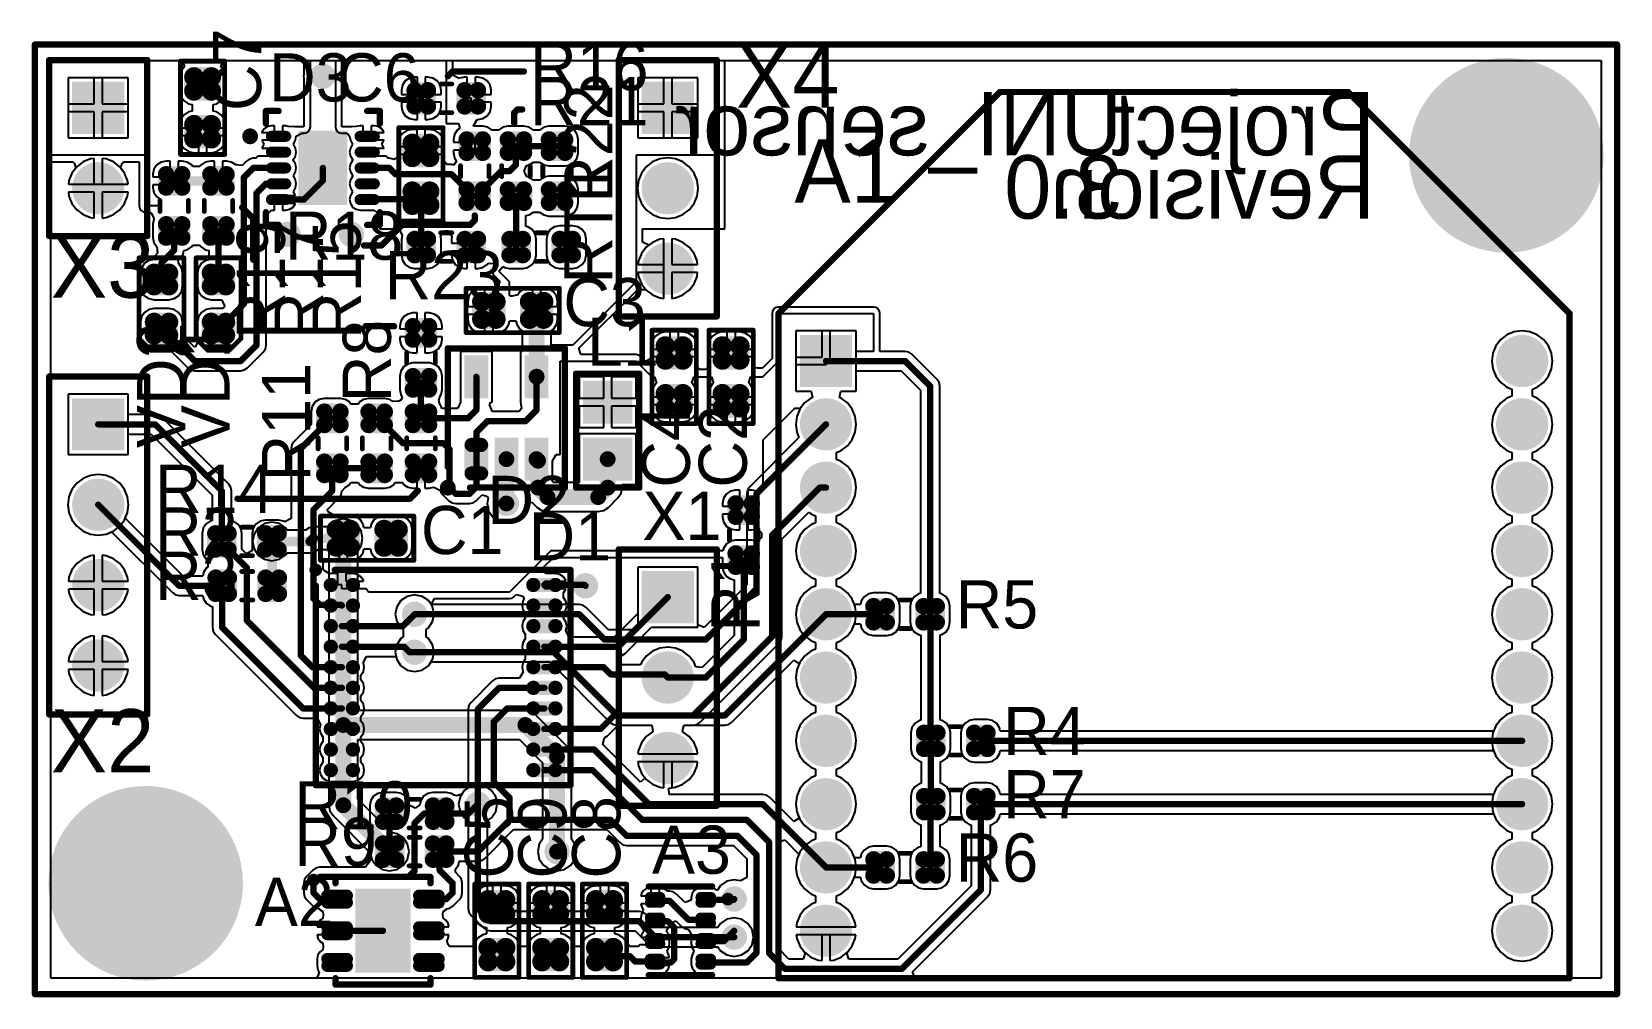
# Model space of a CAD drawing. Header units: millimetres. Extents: x -0.1 to 50.1, y -0.1 to 30.4.
import ezdxf

# ---------------------------------------------------------------- set-up
doc = ezdxf.new("R2010")
doc.units = ezdxf.units.MM
for name, color, linetype in [('BottomLayer', 5, 'Continuous'), ('BottomOverlay', 54, 'Continuous'), ('BottomSolder', 6, 'Continuous'), ('Mechanical1', 6, 'Continuous'), ('MultiLayer', 9, 'Continuous'), ('TopLayer', 1, 'Continuous'), ('TopOverlay', 2, 'Continuous'), ('TopSolder', 216, 'Continuous')]:
    doc.layers.add(name, color=color, linetype=linetype)

msp = doc.modelspace()

# ---------------------------------------------------------------- texts
at = {"layer": 'BottomOverlay', "text_generation_flag": 2}
for s, p in [('UNI_sensor', (34.35, 26.5)), ('Project', (42.35, 26.5)), ('Revision', (42.35, 24.5)), ('3.0', (34.35, 24.5))]:
    msp.add_text(s, height=2, rotation=360, dxfattribs=at).set_placement(p)
at = {"layer": 'TopOverlay'}
for s, p in [('C7', (7.15, 27.9)), ('R22', (18.25, 25)), ('RT1', (18.25, 22.45)), ('R19', (7.9, 20.7)), ('R17', (9.1, 20.7)), ('R15', (10.3, 20.7)), ('VD2', (4.75, 17.25)), ('VD1', (6.15, 17.25)), ('R8', (11.25, 18.7)), ('R11', (8.7, 16.2)), ('C4', (20.7, 16)), ('C2', (22.5, 16)), ('R1', (22.9, 11.45)), ('C5', (15.1, 3.65)), ('C9', (16.8, 3.65)), ('C8', (18.5, 3.65))]:
    msp.add_text(s, height=1.524, rotation=90, dxfattribs=at).set_placement(p)
for s, height, p in [('D3', 1.524, (7.4, 28.2)), ('C6', 1.524, (9.55, 28.2)), ('R16', 1.524, (15.65, 28.55)), ('X4', 2, (22.15, 28)), ('R21', 1.524, (15.65, 27.45)), ('A1', 2, (24, 25)), ('R18', 1.524, (7.9, 23.2)), ('X3', 2, (0.5, 22)), ('R23', 1.524, (11.05, 21.95)), ('C3', 1.524, (16.7, 21.1)), ('L1', 1.524, (17.45, 19.85)), ('R14', 1.524, (3.8, 15.2)), ('D2', 1.524, (14.3, 14.85)), ('X1', 1.524, (19.2, 14.35)), ('R2', 1.524, (3.8, 13.85)), ('C1', 1.524, (12.2, 13.9)), ('D1', 1.524, (15.6, 13.7)), ('R3', 1.524, (3.8, 12.45)), ('R5', 1.524, (29.1, 11.55)), ('R4', 1.524, (30.6, 7.55)), ('X2', 2, (0.5, 7)), ('R7', 1.524, (30.6, 5.55)), ('R10', 1.524, (8.2, 5.2)), ('R9', 1.524, (8.2, 4.05)), ('A3', 1.524, (19.5, 3.8)), ('R6', 1.524, (29.1, 3.55)), ('A2', 1.524, (6.95, 2.15))]:
    msp.add_text(s, height=height, dxfattribs=at).set_placement(p)

# ---------------------------------------------------------------- linework, layer by layer
at = {"layer": 'BottomLayer'}
for p, q in [((0.5, 0.5), (0.5, 29.5)), ((0.5, 29.5), (49.5, 29.5)), ((49.5, 29.5), (49.5, 0.5)), ((2.95, 28.95), (1.05, 28.95)), ((1.05, 28.95), (1.05, 27.05)), ((2.95, 27.05), (2.95, 28.95)), ((20.95, 28.95), (19.05, 28.95)), ((19.05, 28.95), (19.05, 27.05)), ((20.95, 27.05), (20.95, 28.95)), ((1.05, 27.05), (2.95, 27.05)), ((19.05, 27.05), (20.95, 27.05)), ((1.322, 26.138), (1.17, 25.939)), ((1.521, 26.29), (1.322, 26.138)), ((1.752, 26.386), (1.521, 26.29)), ((1.875, 26.402), (1.752, 26.386)), ((1.875, 25.585), (1.875, 26.402)), ((2.248, 26.386), (2.125, 26.402)), ((2.125, 26.402), (2.125, 25.585)), ((2.479, 26.29), (2.248, 26.386)), ((2.678, 26.138), (2.479, 26.29)), ((2.83, 25.939), (2.678, 26.138)), ((19.322, 26.138), (19.17, 25.939)), ((19.521, 26.29), (19.322, 26.138)), ((19.752, 26.386), (19.521, 26.29)), ((20, 26.418), (19.752, 26.386)), ((20.248, 26.386), (20, 26.418)), ((20.479, 26.29), (20.248, 26.386)), ((20.678, 26.138), (20.479, 26.29)), ((20.83, 25.939), (20.678, 26.138)), ((1.074, 25.708), (1.058, 25.585)), ((1.17, 25.939), (1.074, 25.708)), ((2.926, 25.708), (2.83, 25.939)), ((2.942, 25.585), (2.926, 25.708)), ((19.074, 25.708), (19.042, 25.46)), ((19.17, 25.939), (19.074, 25.708)), ((20.926, 25.708), (20.83, 25.939)), ((20.958, 25.46), (20.926, 25.708)), ((1.058, 25.585), (1.875, 25.585)), ((1.875, 25.335), (1.058, 25.335)), ((1.058, 25.335), (1.074, 25.212)), ((1.074, 25.212), (1.17, 24.981)), ((1.875, 24.518), (1.875, 25.335)), ((2.125, 25.585), (2.942, 25.585)), ((2.942, 25.335), (2.125, 25.335)), ((2.125, 25.335), (2.125, 24.518)), ((2.83, 24.981), (2.926, 25.212)), ((2.926, 25.212), (2.942, 25.335)), ((19.042, 25.46), (19.074, 25.212)), ((19.074, 25.212), (19.17, 24.981)), ((20.83, 24.981), (20.926, 25.212)), ((20.926, 25.212), (20.958, 25.46)), ((1.17, 24.981), (1.322, 24.782)), ((1.322, 24.782), (1.521, 24.63)), ((1.521, 24.63), (1.752, 24.534)), ((2.248, 24.534), (2.479, 24.63)), ((2.479, 24.63), (2.678, 24.782)), ((2.678, 24.782), (2.83, 24.981)), ((19.17, 24.981), (19.322, 24.782)), ((19.322, 24.782), (19.521, 24.63)), ((19.521, 24.63), (19.752, 24.534)), ((20.248, 24.534), (20.479, 24.63)), ((20.479, 24.63), (20.678, 24.782)), ((20.678, 24.782), (20.83, 24.981)), ((1.752, 24.534), (1.875, 24.518)), ((2.125, 24.518), (2.248, 24.534)), ((19.752, 24.534), (20, 24.502)), ((20, 24.502), (20.248, 24.534)), ((19.322, 23.598), (19.17, 23.399)), ((19.521, 23.75), (19.322, 23.598)), ((19.752, 23.846), (19.521, 23.75)), ((19.875, 23.862), (19.752, 23.846)), ((19.875, 23.045), (19.875, 23.862)), ((20.248, 23.846), (20.125, 23.862)), ((20.125, 23.862), (20.125, 23.045)), ((20.479, 23.75), (20.248, 23.846)), ((20.678, 23.598), (20.479, 23.75)), ((20.83, 23.399), (20.678, 23.598)), ((19.074, 23.168), (19.058, 23.045)), ((19.17, 23.399), (19.074, 23.168)), ((20.926, 23.168), (20.83, 23.399)), ((20.942, 23.045), (20.926, 23.168)), ((19.058, 23.045), (19.875, 23.045)), ((19.875, 22.795), (19.058, 22.795)), ((19.058, 22.795), (19.074, 22.672)), ((19.074, 22.672), (19.17, 22.441)), ((19.875, 21.978), (19.875, 22.795)), ((20.125, 23.045), (20.942, 23.045)), ((20.942, 22.795), (20.125, 22.795)), ((20.125, 22.795), (20.125, 21.978)), ((20.83, 22.441), (20.926, 22.672)), ((20.926, 22.672), (20.942, 22.795)), ((19.17, 22.441), (19.322, 22.242)), ((19.322, 22.242), (19.521, 22.09)), ((19.521, 22.09), (19.752, 21.994)), ((20.248, 21.994), (20.479, 22.09)), ((20.479, 22.09), (20.678, 22.242)), ((20.678, 22.242), (20.83, 22.441)), ((19.752, 21.994), (19.875, 21.978)), ((20.125, 21.978), (20.248, 21.994)), ((25.95, 20.95), (24.05, 20.95)), ((24.05, 20.95), (24.05, 19.05)), ((25.95, 19.05), (25.95, 20.95)), ((46.322, 20.678), (46.17, 20.479)), ((46.521, 20.83), (46.322, 20.678)), ((46.752, 20.926), (46.521, 20.83)), ((47, 20.958), (46.752, 20.926)), ((47.248, 20.926), (47, 20.958)), ((47.479, 20.83), (47.248, 20.926)), ((47.678, 20.678), (47.479, 20.83)), ((47.83, 20.479), (47.678, 20.678)), ((46.074, 20.248), (46.042, 20)), ((46.17, 20.479), (46.074, 20.248)), ((47.926, 20.248), (47.83, 20.479)), ((47.958, 20), (47.926, 20.248)), ((46.042, 20), (46.074, 19.752)), ((46.074, 19.752), (46.17, 19.521)), ((47.83, 19.521), (47.926, 19.752)), ((47.926, 19.752), (47.958, 20)), ((46.17, 19.521), (46.322, 19.322)), ((46.322, 19.322), (46.521, 19.17)), ((46.521, 19.17), (46.67, 19.108)), ((46.67, 19.108), (46.67, 18.892)), ((47.33, 19.108), (47.479, 19.17)), ((47.33, 18.892), (47.33, 19.108)), ((47.479, 19.17), (47.678, 19.322)), ((47.678, 19.322), (47.83, 19.521)), ((2.95, 18.95), (1.05, 18.95)), ((1.05, 18.95), (1.05, 17.05)), ((2.95, 17.05), (2.95, 18.95)), ((24.05, 19.05), (24.53, 19.05)), ((24.322, 18.678), (24.17, 18.479)), ((24.521, 18.83), (24.322, 18.678)), ((24.57, 18.85), (24.521, 18.83)), ((24.53, 19.05), (24.57, 18.85)), ((25.43, 18.85), (25.47, 19.05)), ((25.479, 18.83), (25.43, 18.85)), ((25.47, 19.05), (25.95, 19.05)), ((25.678, 18.678), (25.479, 18.83)), ((25.83, 18.479), (25.678, 18.678)), ((46.322, 18.678), (46.17, 18.479)), ((46.521, 18.83), (46.322, 18.678)), ((46.67, 18.892), (46.521, 18.83)), ((47.479, 18.83), (47.33, 18.892)), ((47.678, 18.678), (47.479, 18.83)), ((47.83, 18.479), (47.678, 18.678)), ((24.074, 18.248), (24.042, 18)), ((24.17, 18.479), (24.074, 18.248)), ((25.926, 18.248), (25.83, 18.479)), ((25.958, 18), (25.926, 18.248)), ((46.074, 18.248), (46.042, 18)), ((46.17, 18.479), (46.074, 18.248)), ((47.926, 18.248), (47.83, 18.479)), ((47.958, 18), (47.926, 18.248)), ((24.146, 17.579), (22.584, 16.016)), ((24.042, 18), (24.074, 17.752)), ((24.074, 17.752), (24.146, 17.579)), ((25.83, 17.521), (25.926, 17.752)), ((25.926, 17.752), (25.958, 18)), ((46.042, 18), (46.074, 17.752)), ((46.074, 17.752), (46.17, 17.521)), ((47.83, 17.521), (47.926, 17.752)), ((47.926, 17.752), (47.958, 18)), ((25.33, 17.108), (25.479, 17.17)), ((25.33, 16.892), (25.33, 17.108)), ((25.479, 17.17), (25.678, 17.322)), ((25.678, 17.322), (25.83, 17.521)), ((46.17, 17.521), (46.322, 17.322)), ((46.322, 17.322), (46.521, 17.17)), ((46.521, 17.17), (46.67, 17.108)), ((46.67, 17.108), (46.67, 16.892)), ((47.33, 17.108), (47.479, 17.17)), ((47.33, 16.892), (47.33, 17.108)), ((47.479, 17.17), (47.678, 17.322)), ((47.678, 17.322), (47.83, 17.521)), ((1.05, 17.05), (2.95, 17.05)), ((25.479, 16.83), (25.33, 16.892)), ((25.678, 16.678), (25.479, 16.83)), ((25.83, 16.479), (25.678, 16.678)), ((46.322, 16.678), (46.17, 16.479)), ((46.521, 16.83), (46.322, 16.678)), ((46.67, 16.892), (46.521, 16.83)), ((47.479, 16.83), (47.33, 16.892)), ((47.678, 16.678), (47.479, 16.83)), ((47.83, 16.479), (47.678, 16.678)), ((1.322, 16.138), (1.17, 15.939)), ((1.521, 16.29), (1.322, 16.138)), ((1.752, 16.386), (1.521, 16.29)), ((2, 16.418), (1.752, 16.386)), ((2.248, 16.386), (2, 16.418)), ((2.479, 16.29), (2.248, 16.386)), ((2.678, 16.138), (2.479, 16.29)), ((2.83, 15.939), (2.678, 16.138)), ((25.926, 16.248), (25.83, 16.479)), ((25.958, 16), (25.926, 16.248)), ((46.074, 16.248), (46.042, 16)), ((46.17, 16.479), (46.074, 16.248)), ((47.926, 16.248), (47.83, 16.479)), ((47.958, 16), (47.926, 16.248)), ((1.074, 15.708), (1.042, 15.46)), ((1.17, 15.939), (1.074, 15.708)), ((2.926, 15.708), (2.83, 15.939)), ((2.958, 15.46), (2.926, 15.708)), ((22.517, 15.917), (22.494, 15.8)), ((22.494, 15.8), (22.494, 15.8)), ((22.494, 15.8), (22.494, 12.927)), ((22.584, 16.016), (22.517, 15.917)), ((25.83, 15.521), (25.926, 15.752)), ((25.926, 15.752), (25.958, 16)), ((46.042, 16), (46.074, 15.752)), ((46.074, 15.752), (46.17, 15.521)), ((47.83, 15.521), (47.926, 15.752)), ((47.926, 15.752), (47.958, 16)), ((1.042, 15.46), (1.074, 15.212)), ((1.074, 15.212), (1.17, 14.981)), ((2.83, 14.981), (2.926, 15.212)), ((2.926, 15.212), (2.958, 15.46)), ((23.606, 14.373), (24.454, 15.221)), ((24.454, 15.221), (24.521, 15.17)), ((24.521, 15.17), (24.67, 15.108)), ((24.67, 15.108), (24.67, 14.892)), ((25.33, 15.108), (25.479, 15.17)), ((25.33, 14.892), (25.33, 15.108)), ((25.479, 15.17), (25.678, 15.322)), ((25.678, 15.322), (25.83, 15.521)), ((46.17, 15.521), (46.322, 15.322)), ((46.322, 15.322), (46.521, 15.17)), ((46.521, 15.17), (46.67, 15.108)), ((46.67, 15.108), (46.67, 14.892)), ((47.33, 15.108), (47.479, 15.17)), ((47.33, 14.892), (47.33, 15.108)), ((47.479, 15.17), (47.678, 15.322)), ((47.678, 15.322), (47.83, 15.521)), ((1.17, 14.981), (1.322, 14.782)), ((1.322, 14.782), (1.521, 14.63)), ((1.521, 14.63), (1.752, 14.534)), ((2.248, 14.534), (2.479, 14.63)), ((2.479, 14.63), (2.678, 14.782)), ((2.678, 14.782), (2.83, 14.981)), ((7.057, 14.733), (6.925, 14.534)), ((7.256, 14.865), (7.057, 14.733)), ((7.49, 14.912), (7.256, 14.865)), ((7.724, 14.865), (7.49, 14.912)), ((7.923, 14.733), (7.724, 14.865)), ((7.973, 14.657), (7.923, 14.733)), ((8.554, 14.657), (7.973, 14.657)), ((8.663, 14.73), (8.554, 14.657)), ((8.8, 14.757), (8.663, 14.73)), ((9.262, 14.757), (8.8, 14.757)), ((9.312, 14.833), (9.262, 14.757)), ((9.511, 14.965), (9.312, 14.833)), ((9.745, 15.012), (9.511, 14.965)), ((9.979, 14.965), (9.745, 15.012)), ((10.178, 14.833), (9.979, 14.965)), ((10.31, 14.634), (10.178, 14.833)), ((10.357, 14.4), (10.31, 14.634)), ((24.322, 14.678), (24.17, 14.479)), ((24.521, 14.83), (24.322, 14.678)), ((24.67, 14.892), (24.521, 14.83)), ((25.479, 14.83), (25.33, 14.892)), ((25.678, 14.678), (25.479, 14.83)), ((25.83, 14.479), (25.678, 14.678)), ((46.322, 14.678), (46.17, 14.479)), ((46.521, 14.83), (46.322, 14.678)), ((46.67, 14.892), (46.521, 14.83)), ((47.479, 14.83), (47.33, 14.892)), ((47.678, 14.678), (47.479, 14.83)), ((47.83, 14.479), (47.678, 14.678)), ((1.752, 14.534), (2, 14.502)), ((2, 14.502), (2.248, 14.534)), ((6.925, 14.534), (6.878, 14.3)), ((6.878, 14.3), (6.925, 14.066)), ((6.925, 14.066), (7.057, 13.867)), ((10.204, 14.007), (10.31, 14.166)), ((10.31, 14.166), (10.357, 14.4)), ((23.606, 11.3), (23.606, 14.373)), ((24.074, 14.248), (24.042, 14)), ((24.17, 14.479), (24.074, 14.248)), ((25.926, 14.248), (25.83, 14.479)), ((25.958, 14), (25.926, 14.248)), ((46.074, 14.248), (46.042, 14)), ((46.17, 14.479), (46.074, 14.248)), ((47.926, 14.248), (47.83, 14.479)), ((47.958, 14), (47.926, 14.248)), ((1.322, 13.598), (1.17, 13.399)), ((1.521, 13.75), (1.322, 13.598)), ((1.752, 13.846), (1.521, 13.75)), ((1.875, 13.862), (1.752, 13.846)), ((1.875, 13.045), (1.875, 13.862)), ((2.248, 13.846), (2.125, 13.862)), ((2.125, 13.862), (2.125, 13.045)), ((2.479, 13.75), (2.248, 13.846)), ((2.678, 13.598), (2.479, 13.75)), ((2.83, 13.399), (2.678, 13.598)), ((7.057, 13.867), (7.256, 13.735)), ((7.256, 13.735), (7.49, 13.688)), ((7.49, 13.688), (7.724, 13.735)), ((7.724, 13.735), (7.923, 13.867)), ((7.923, 13.867), (7.973, 13.943)), ((7.973, 13.943), (8.7, 13.943)), ((8.7, 13.943), (8.837, 13.97)), ((8.837, 13.97), (8.946, 14.043)), ((8.946, 14.043), (9.262, 14.043)), ((9.262, 14.043), (9.286, 14.007)), ((9.286, 14.007), (9.286, 8.5)), ((10.204, 8.959), (10.204, 14.007)), ((24.042, 14), (24.074, 13.752)), ((24.074, 13.752), (24.17, 13.521)), ((25.83, 13.521), (25.926, 13.752)), ((25.926, 13.752), (25.958, 14)), ((46.042, 14), (46.074, 13.752)), ((46.074, 13.752), (46.17, 13.521)), ((47.83, 13.521), (47.926, 13.752)), ((47.926, 13.752), (47.958, 14)), ((1.074, 13.168), (1.058, 13.045)), ((1.17, 13.399), (1.074, 13.168)), ((2.926, 13.168), (2.83, 13.399)), ((2.942, 13.045), (2.926, 13.168)), ((20.95, 13.49), (19.05, 13.49)), ((19.05, 13.49), (19.05, 11.706)), ((20.95, 11.706), (20.95, 13.49)), ((24.17, 13.521), (24.322, 13.322)), ((24.322, 13.322), (24.521, 13.17)), ((24.521, 13.17), (24.67, 13.108)), ((24.67, 13.108), (24.67, 12.892)), ((25.33, 13.108), (25.479, 13.17)), ((25.33, 12.892), (25.33, 13.108)), ((25.479, 13.17), (25.678, 13.322)), ((25.678, 13.322), (25.83, 13.521)), ((46.17, 13.521), (46.322, 13.322)), ((46.322, 13.322), (46.521, 13.17)), ((46.521, 13.17), (46.67, 13.108)), ((46.67, 13.108), (46.67, 12.892)), ((47.33, 13.108), (47.479, 13.17)), ((47.33, 12.892), (47.33, 13.108)), ((47.479, 13.17), (47.678, 13.322)), ((47.678, 13.322), (47.83, 13.521)), ((1.058, 13.045), (1.875, 13.045)), ((1.875, 12.795), (1.058, 12.795)), ((1.058, 12.795), (1.074, 12.672)), ((1.074, 12.672), (1.17, 12.441)), ((1.875, 11.978), (1.875, 12.795)), ((2.125, 13.045), (2.942, 13.045)), ((2.942, 12.795), (2.125, 12.795)), ((2.125, 12.795), (2.125, 11.978)), ((2.83, 12.441), (2.926, 12.672)), ((2.926, 12.672), (2.942, 12.795)), ((11.766, 12.565), (11.567, 12.433)), ((12, 12.612), (11.766, 12.565)), ((12.234, 12.565), (12, 12.612)), ((12.433, 12.433), (12.234, 12.565)), ((22.494, 12.927), (21.145, 11.577)), ((24.322, 12.678), (24.17, 12.479)), ((24.521, 12.83), (24.322, 12.678)), ((24.67, 12.892), (24.521, 12.83)), ((25.479, 12.83), (25.33, 12.892)), ((25.678, 12.678), (25.479, 12.83)), ((25.83, 12.479), (25.678, 12.678)), ((46.322, 12.678), (46.17, 12.479)), ((46.521, 12.83), (46.322, 12.678)), ((46.67, 12.892), (46.521, 12.83)), ((47.479, 12.83), (47.33, 12.892)), ((47.678, 12.678), (47.479, 12.83)), ((47.83, 12.479), (47.678, 12.678)), ((1.17, 12.441), (1.322, 12.242)), ((1.322, 12.242), (1.521, 12.09)), ((1.521, 12.09), (1.752, 11.994)), ((2.248, 11.994), (2.479, 12.09)), ((2.479, 12.09), (2.678, 12.242)), ((2.678, 12.242), (2.83, 12.441)), ((11.435, 12.234), (11.388, 12)), ((11.567, 12.433), (11.435, 12.234)), ((12.517, 12.306), (12.433, 12.433)), ((17.2, 12.306), (12.517, 12.306)), ((17.317, 12.283), (17.2, 12.306)), ((17.2, 12.306), (17.2, 12.306)), ((17.416, 12.216), (17.317, 12.283)), ((18.127, 11.506), (17.416, 12.216)), ((24.074, 12.248), (24.042, 12)), ((24.17, 12.479), (24.074, 12.248)), ((25.926, 12.248), (25.83, 12.479)), ((25.958, 12), (25.926, 12.248)), ((46.074, 12.248), (46.042, 12)), ((46.17, 12.479), (46.074, 12.248)), ((47.926, 12.248), (47.83, 12.479)), ((47.958, 12), (47.926, 12.248)), ((1.752, 11.994), (1.875, 11.978)), ((2.125, 11.978), (2.248, 11.994)), ((11.388, 12), (11.435, 11.766)), ((11.435, 11.766), (11.567, 11.567)), ((11.567, 11.567), (11.638, 11.52)), ((19.05, 11.59), (18.885, 11.506)), ((19.05, 11.706), (19.05, 11.59)), ((20.95, 11.665), (20.95, 11.706)), ((21.145, 11.577), (20.95, 11.665)), ((24.042, 12), (24.074, 11.752)), ((24.074, 11.752), (24.17, 11.521)), ((25.83, 11.521), (25.926, 11.752)), ((25.926, 11.752), (25.958, 12)), ((46.042, 12), (46.074, 11.752)), ((46.074, 11.752), (46.17, 11.521)), ((47.83, 11.521), (47.926, 11.752)), ((47.926, 11.752), (47.958, 12)), ((1.322, 11.058), (1.17, 10.859)), ((1.521, 11.21), (1.322, 11.058)), ((1.752, 11.306), (1.521, 11.21)), ((1.875, 11.322), (1.752, 11.306)), ((1.875, 10.505), (1.875, 11.322)), ((2.248, 11.306), (2.125, 11.322)), ((2.125, 11.322), (2.125, 10.505)), ((2.479, 11.21), (2.248, 11.306)), ((2.678, 11.058), (2.479, 11.21)), ((2.83, 10.859), (2.678, 11.058)), ((11.567, 11.233), (11.435, 11.034)), ((11.638, 11.28), (11.567, 11.233)), ((11.638, 11.52), (11.638, 11.28)), ((18.885, 11.506), (18.127, 11.506)), ((21.016, 8.584), (23.516, 11.084)), ((23.516, 11.084), (23.583, 11.183)), ((23.516, 11.084), (23.516, 11.084)), ((23.583, 11.183), (23.606, 11.3)), ((23.606, 11.3), (23.606, 11.3)), ((24.17, 11.521), (24.322, 11.322)), ((24.322, 11.322), (24.521, 11.17)), ((24.521, 11.17), (24.67, 11.108)), ((24.67, 11.108), (24.67, 10.892)), ((25.33, 11.108), (25.479, 11.17)), ((25.33, 10.892), (25.33, 11.108)), ((25.479, 11.17), (25.678, 11.322)), ((25.678, 11.322), (25.83, 11.521)), ((46.17, 11.521), (46.322, 11.322)), ((46.322, 11.322), (46.521, 11.17)), ((46.521, 11.17), (46.67, 11.108)), ((46.67, 11.108), (46.67, 10.892)), ((47.33, 11.108), (47.479, 11.17)), ((47.33, 10.892), (47.33, 11.108)), ((47.479, 11.17), (47.678, 11.322)), ((47.678, 11.322), (47.83, 11.521)), ((1.074, 10.628), (1.058, 10.505)), ((1.17, 10.859), (1.074, 10.628)), ((2.926, 10.628), (2.83, 10.859)), ((2.942, 10.505), (2.926, 10.628)), ((11.435, 11.034), (11.388, 10.8)), ((11.388, 10.8), (11.435, 10.566)), ((11.435, 10.566), (11.567, 10.367)), ((24.322, 10.678), (24.17, 10.479)), ((24.521, 10.83), (24.322, 10.678)), ((24.67, 10.892), (24.521, 10.83)), ((25.479, 10.83), (25.33, 10.892)), ((25.678, 10.678), (25.479, 10.83)), ((25.83, 10.479), (25.678, 10.678)), ((46.322, 10.678), (46.17, 10.479)), ((46.521, 10.83), (46.322, 10.678)), ((46.67, 10.892), (46.521, 10.83)), ((47.479, 10.83), (47.33, 10.892)), ((47.678, 10.678), (47.479, 10.83)), ((47.83, 10.479), (47.678, 10.678)), ((1.058, 10.505), (1.875, 10.505)), ((1.875, 10.255), (1.058, 10.255)), ((1.058, 10.255), (1.074, 10.132)), ((1.074, 10.132), (1.17, 9.901)), ((1.875, 9.438), (1.875, 10.255)), ((2.125, 10.505), (2.942, 10.505)), ((2.942, 10.255), (2.125, 10.255)), ((2.125, 10.255), (2.125, 9.438)), ((2.83, 9.901), (2.926, 10.132)), ((2.926, 10.132), (2.942, 10.255)), ((11.567, 10.367), (11.766, 10.235)), ((11.766, 10.235), (12, 10.188)), ((12, 10.188), (12.234, 10.235)), ((12.234, 10.235), (12.433, 10.367)), ((12.433, 10.367), (12.517, 10.494)), ((12.517, 10.494), (16.273, 10.494)), ((16.273, 10.494), (18.184, 8.584)), ((24.074, 10.248), (24.042, 10)), ((24.17, 10.479), (24.074, 10.248)), ((25.926, 10.248), (25.83, 10.479)), ((25.958, 10), (25.926, 10.248)), ((46.074, 10.248), (46.042, 10)), ((46.17, 10.479), (46.074, 10.248)), ((47.926, 10.248), (47.83, 10.479)), ((47.958, 10), (47.926, 10.248)), ((1.17, 9.901), (1.322, 9.702)), ((1.322, 9.702), (1.521, 9.55)), ((1.521, 9.55), (1.752, 9.454)), ((2.248, 9.454), (2.479, 9.55)), ((2.479, 9.55), (2.678, 9.702)), ((2.678, 9.702), (2.83, 9.901)), ((24.042, 10), (24.074, 9.752)), ((24.074, 9.752), (24.17, 9.521)), ((25.83, 9.521), (25.926, 9.752)), ((25.926, 9.752), (25.958, 10)), ((46.042, 10), (46.074, 9.752)), ((46.074, 9.752), (46.17, 9.521)), ((47.83, 9.521), (47.926, 9.752)), ((47.926, 9.752), (47.958, 10)), ((1.752, 9.454), (1.875, 9.438)), ((2.125, 9.438), (2.248, 9.454)), ((24.17, 9.521), (24.322, 9.322)), ((24.322, 9.322), (24.521, 9.17)), ((24.521, 9.17), (24.67, 9.108)), ((24.67, 9.108), (24.67, 8.892)), ((25.33, 9.108), (25.479, 9.17)), ((25.33, 8.892), (25.33, 9.108)), ((25.479, 9.17), (25.678, 9.322)), ((25.678, 9.322), (25.83, 9.521)), ((46.17, 9.521), (46.322, 9.322)), ((46.322, 9.322), (46.521, 9.17)), ((46.521, 9.17), (46.67, 9.108)), ((46.67, 9.108), (46.67, 8.892)), ((47.33, 9.108), (47.479, 9.17)), ((47.33, 8.892), (47.33, 9.108)), ((47.479, 9.17), (47.678, 9.322)), ((47.678, 9.322), (47.83, 9.521)), ((15.5, 8.959), (10.204, 8.959)), ((15.676, 8.924), (15.5, 8.959)), ((15.824, 8.824), (15.676, 8.924)), ((16.824, 7.824), (15.824, 8.824)), ((18.184, 8.584), (18.184, 8.584)), ((18.184, 8.584), (18.283, 8.517)), ((20.917, 8.517), (21.016, 8.584)), ((24.322, 8.678), (24.17, 8.479)), ((24.521, 8.83), (24.322, 8.678)), ((24.67, 8.892), (24.521, 8.83)), ((25.479, 8.83), (25.33, 8.892)), ((25.678, 8.678), (25.479, 8.83)), ((25.83, 8.479), (25.678, 8.678)), ((46.322, 8.678), (46.17, 8.479)), ((46.521, 8.83), (46.322, 8.678)), ((46.67, 8.892), (46.521, 8.83)), ((47.479, 8.83), (47.33, 8.892)), ((47.678, 8.678), (47.479, 8.83)), ((47.83, 8.479), (47.678, 8.678)), ((9.286, 8.5), (9.286, 5.965)), ((10.204, 6.155), (10.204, 8.041)), ((10.204, 8.041), (15.31, 8.041)), ((15.31, 8.041), (16.041, 7.31)), ((18.283, 8.517), (18.4, 8.494)), ((18.4, 8.494), (18.4, 8.494)), ((18.4, 8.494), (19.492, 8.494)), ((19.322, 8.138), (19.17, 7.939)), ((19.521, 8.29), (19.322, 8.138)), ((19.492, 8.494), (19.531, 8.294)), ((19.531, 8.294), (19.521, 8.29)), ((20.469, 8.294), (20.508, 8.494)), ((20.479, 8.29), (20.469, 8.294)), ((20.678, 8.138), (20.479, 8.29)), ((20.508, 8.494), (20.8, 8.494)), ((20.83, 7.939), (20.678, 8.138)), ((20.8, 8.494), (20.917, 8.517)), ((20.8, 8.494), (20.8, 8.494)), ((24.074, 8.248), (24.042, 8)), ((24.17, 8.479), (24.074, 8.248)), ((25.926, 8.248), (25.83, 8.479)), ((25.958, 8), (25.926, 8.248)), ((46.074, 8.248), (46.042, 8)), ((46.17, 8.479), (46.074, 8.248)), ((47.926, 8.248), (47.83, 8.479)), ((47.958, 8), (47.926, 8.248)), ((16.924, 7.676), (16.824, 7.824)), ((16.959, 7.5), (16.924, 7.676)), ((19.074, 7.708), (19.058, 7.585)), ((19.058, 7.585), (20, 7.585)), ((19.17, 7.939), (19.074, 7.708)), ((20, 7.585), (20.942, 7.585)), ((20.926, 7.708), (20.83, 7.939)), ((20.942, 7.585), (20.926, 7.708)), ((24.042, 8), (24.074, 7.752)), ((24.074, 7.752), (24.17, 7.521)), ((25.83, 7.521), (25.926, 7.752)), ((25.926, 7.752), (25.958, 8)), ((46.042, 8), (46.074, 7.752)), ((46.074, 7.752), (46.17, 7.521)), ((47.83, 7.521), (47.926, 7.752)), ((47.926, 7.752), (47.958, 8)), ((16.041, 7.31), (16.041, 4.893)), ((16.959, 4.893), (16.959, 7.5)), ((19.875, 7.335), (19.058, 7.335)), ((19.058, 7.335), (19.074, 7.212)), ((19.074, 7.212), (19.17, 6.981)), ((19.875, 6.518), (19.875, 7.335)), ((20.942, 7.335), (20.125, 7.335)), ((20.125, 7.335), (20.125, 6.518)), ((20.83, 6.981), (20.926, 7.212)), ((20.926, 7.212), (20.942, 7.335)), ((24.17, 7.521), (24.322, 7.322)), ((24.322, 7.322), (24.521, 7.17)), ((24.521, 7.17), (24.67, 7.108)), ((24.67, 7.108), (24.67, 6.892)), ((25.33, 7.108), (25.479, 7.17)), ((25.33, 6.892), (25.33, 7.108)), ((25.479, 7.17), (25.678, 7.322)), ((25.678, 7.322), (25.83, 7.521)), ((46.17, 7.521), (46.322, 7.322)), ((46.322, 7.322), (46.521, 7.17)), ((46.521, 7.17), (46.67, 7.108)), ((46.67, 7.108), (46.67, 6.892)), ((47.33, 7.108), (47.479, 7.17)), ((47.33, 6.892), (47.33, 7.108)), ((47.479, 7.17), (47.678, 7.322)), ((47.678, 7.322), (47.83, 7.521)), ((13.766, 6.565), (13.567, 6.433)), ((14, 6.612), (13.766, 6.565)), ((14.234, 6.565), (14, 6.612)), ((14.433, 6.433), (14.234, 6.565)), ((19.17, 6.981), (19.322, 6.782)), ((19.322, 6.782), (19.521, 6.63)), ((19.521, 6.63), (19.752, 6.534)), ((19.752, 6.534), (19.875, 6.518)), ((20.125, 6.518), (20.248, 6.534)), ((20.248, 6.534), (20.479, 6.63)), ((20.479, 6.63), (20.678, 6.782)), ((20.678, 6.782), (20.83, 6.981)), ((24.322, 6.678), (24.17, 6.479)), ((24.521, 6.83), (24.322, 6.678)), ((24.67, 6.892), (24.521, 6.83)), ((25.479, 6.83), (25.33, 6.892)), ((25.678, 6.678), (25.479, 6.83)), ((25.83, 6.479), (25.678, 6.678)), ((46.322, 6.678), (46.17, 6.479)), ((46.521, 6.83), (46.322, 6.678)), ((46.67, 6.892), (46.521, 6.83)), ((47.479, 6.83), (47.33, 6.892)), ((47.678, 6.678), (47.479, 6.83)), ((47.83, 6.479), (47.678, 6.678)), ((11.256, 5.103), (10.204, 6.155)), ((13.435, 6.234), (13.388, 6)), ((13.567, 6.433), (13.435, 6.234)), ((14.565, 6.234), (14.433, 6.433)), ((14.612, 6), (14.565, 6.234)), ((24.074, 6.248), (24.042, 6)), ((24.17, 6.479), (24.074, 6.248)), ((25.926, 6.248), (25.83, 6.479)), ((25.958, 6), (25.926, 6.248)), ((46.074, 6.248), (46.042, 6)), ((46.17, 6.479), (46.074, 6.248)), ((47.926, 6.248), (47.83, 6.479)), ((47.958, 6), (47.926, 6.248)), ((9.286, 5.965), (9.321, 5.789)), ((9.321, 5.789), (9.421, 5.641)), ((9.421, 5.641), (10.607, 4.454)), ((13.388, 6), (13.435, 5.766)), ((13.435, 5.766), (13.567, 5.567)), ((13.567, 5.567), (13.694, 5.483)), ((14.306, 5.483), (14.433, 5.567)), ((14.433, 5.567), (14.565, 5.766)), ((14.565, 5.766), (14.612, 6)), ((24.042, 6), (24.074, 5.752)), ((24.074, 5.752), (24.17, 5.521)), ((25.83, 5.521), (25.926, 5.752)), ((25.926, 5.752), (25.958, 6)), ((46.042, 6), (46.074, 5.752)), ((46.074, 5.752), (46.17, 5.521)), ((47.83, 5.521), (47.926, 5.752)), ((47.926, 5.752), (47.958, 6)), ((11.444, 5.065), (11.256, 5.103)), ((11.643, 4.933), (11.444, 5.065)), ((13.694, 5.483), (13.694, 2.7)), ((14.306, 2.827), (14.306, 5.483)), ((24.17, 5.521), (24.322, 5.322)), ((24.322, 5.322), (24.521, 5.17)), ((24.521, 5.17), (24.67, 5.108)), ((24.67, 5.108), (24.67, 4.892)), ((25.33, 5.108), (25.479, 5.17)), ((25.33, 4.892), (25.33, 5.108)), ((25.479, 5.17), (25.678, 5.322)), ((25.678, 5.322), (25.83, 5.521)), ((46.17, 5.521), (46.322, 5.322)), ((46.322, 5.322), (46.521, 5.17)), ((46.521, 5.17), (46.67, 5.108)), ((46.67, 5.108), (46.67, 4.892)), ((47.33, 5.108), (47.479, 5.17)), ((47.33, 4.892), (47.33, 5.108)), ((47.479, 5.17), (47.678, 5.322)), ((47.678, 5.322), (47.83, 5.521)), ((11.775, 4.734), (11.643, 4.933)), ((11.822, 4.5), (11.775, 4.734)), ((15.935, 4.734), (15.888, 4.5)), ((16.041, 4.893), (15.935, 4.734)), ((17.065, 4.734), (16.959, 4.893)), ((17.112, 4.5), (17.065, 4.734)), ((24.322, 4.678), (24.17, 4.479)), ((24.521, 4.83), (24.322, 4.678)), ((24.67, 4.892), (24.521, 4.83)), ((25.479, 4.83), (25.33, 4.892)), ((25.678, 4.678), (25.479, 4.83)), ((25.83, 4.479), (25.678, 4.678)), ((46.322, 4.678), (46.17, 4.479)), ((46.521, 4.83), (46.322, 4.678)), ((46.67, 4.892), (46.521, 4.83)), ((47.479, 4.83), (47.33, 4.892)), ((47.678, 4.678), (47.479, 4.83)), ((47.83, 4.479), (47.678, 4.678)), ((10.607, 4.454), (10.645, 4.266)), ((10.645, 4.266), (10.777, 4.067)), ((10.777, 4.067), (10.976, 3.935)), ((11.444, 3.935), (11.643, 4.067)), ((11.643, 4.067), (11.775, 4.266)), ((11.775, 4.266), (11.822, 4.5)), ((15.888, 4.5), (15.935, 4.266)), ((15.935, 4.266), (16.067, 4.067)), ((16.067, 4.067), (16.266, 3.935)), ((16.734, 3.935), (16.933, 4.067)), ((16.933, 4.067), (17.065, 4.266)), ((17.065, 4.266), (17.112, 4.5)), ((24.074, 4.248), (24.042, 4)), ((24.17, 4.479), (24.074, 4.248)), ((25.926, 4.248), (25.83, 4.479)), ((25.958, 4), (25.926, 4.248)), ((46.074, 4.248), (46.042, 4)), ((46.17, 4.479), (46.074, 4.248)), ((47.926, 4.248), (47.83, 4.479)), ((47.958, 4), (47.926, 4.248)), ((10.976, 3.935), (11.21, 3.888)), ((11.21, 3.888), (11.444, 3.935)), ((16.266, 3.935), (16.5, 3.888)), ((16.5, 3.888), (16.734, 3.935)), ((24.042, 4), (24.074, 3.752)), ((24.074, 3.752), (24.17, 3.521)), ((24.17, 3.521), (24.322, 3.322)), ((25.678, 3.322), (25.83, 3.521)), ((25.83, 3.521), (25.926, 3.752)), ((25.926, 3.752), (25.958, 4)), ((46.042, 4), (46.074, 3.752)), ((46.074, 3.752), (46.17, 3.521)), ((46.17, 3.521), (46.322, 3.322)), ((47.678, 3.322), (47.83, 3.521)), ((47.83, 3.521), (47.926, 3.752)), ((47.926, 3.752), (47.958, 4)), ((24.322, 3.322), (24.521, 3.17)), ((24.521, 3.17), (24.67, 3.108)), ((24.67, 3.108), (24.67, 2.892)), ((25.33, 3.108), (25.479, 3.17)), ((25.33, 2.892), (25.33, 3.108)), ((25.479, 3.17), (25.678, 3.322)), ((46.322, 3.322), (46.521, 3.17)), ((46.521, 3.17), (46.67, 3.108)), ((46.67, 3.108), (46.67, 2.892)), ((47.33, 3.108), (47.479, 3.17)), ((47.33, 2.892), (47.33, 3.108)), ((47.479, 3.17), (47.678, 3.322)), ((13.694, 2.7), (13.694, 2.7)), ((13.694, 2.7), (13.717, 2.583)), ((13.717, 2.583), (13.784, 2.484)), ((14.527, 2.606), (14.306, 2.827)), ((19.1, 2.606), (14.527, 2.606)), ((19.217, 2.583), (19.1, 2.606)), ((19.1, 2.606), (19.1, 2.606)), ((19.316, 2.516), (19.217, 2.583)), ((19.727, 2.106), (19.316, 2.516)), ((24.322, 2.678), (24.17, 2.479)), ((24.521, 2.83), (24.322, 2.678)), ((24.67, 2.892), (24.521, 2.83)), ((25.479, 2.83), (25.33, 2.892)), ((25.678, 2.678), (25.479, 2.83)), ((25.83, 2.479), (25.678, 2.678)), ((46.322, 2.678), (46.17, 2.479)), ((46.521, 2.83), (46.322, 2.678)), ((46.67, 2.892), (46.521, 2.83)), ((47.479, 2.83), (47.33, 2.892)), ((47.678, 2.678), (47.479, 2.83)), ((47.83, 2.479), (47.678, 2.678)), ((13.784, 2.484), (14.184, 2.084)), ((14.184, 2.084), (14.184, 2.084)), ((14.184, 2.084), (14.283, 2.017)), ((14.283, 2.017), (14.4, 1.994)), ((21.583, 2.106), (19.727, 2.106)), ((21.667, 2.233), (21.583, 2.106)), ((21.866, 2.365), (21.667, 2.233)), ((22.1, 2.412), (21.866, 2.365)), ((22.334, 2.365), (22.1, 2.412)), ((22.533, 2.233), (22.334, 2.365)), ((22.665, 2.034), (22.533, 2.233)), ((22.712, 1.8), (22.665, 2.034)), ((24.074, 2.248), (24.058, 2.125)), ((24.058, 2.125), (25.942, 2.125)), ((24.17, 2.479), (24.074, 2.248)), ((25.926, 2.248), (25.83, 2.479)), ((25.942, 2.125), (25.926, 2.248)), ((46.074, 2.248), (46.042, 2)), ((46.17, 2.479), (46.074, 2.248)), ((47.926, 2.248), (47.83, 2.479)), ((47.958, 2), (47.926, 2.248)), ((14.4, 1.994), (18.973, 1.994)), ((18.973, 1.994), (19.384, 1.584)), ((19.384, 1.584), (19.384, 1.584)), ((19.384, 1.584), (19.483, 1.517)), ((19.483, 1.517), (19.6, 1.494)), ((22.533, 1.367), (22.665, 1.566)), ((22.665, 1.566), (22.712, 1.8)), ((24.875, 1.875), (24.058, 1.875)), ((24.058, 1.875), (24.074, 1.752)), ((24.074, 1.752), (24.17, 1.521)), ((24.17, 1.521), (24.322, 1.322)), ((24.875, 1.058), (24.875, 1.875)), ((25.942, 1.875), (25.125, 1.875)), ((25.125, 1.875), (25.125, 1.058)), ((25.678, 1.322), (25.83, 1.521)), ((25.83, 1.521), (25.926, 1.752)), ((25.926, 1.752), (25.942, 1.875)), ((46.042, 2), (46.074, 1.752)), ((46.074, 1.752), (46.17, 1.521)), ((46.17, 1.521), (46.322, 1.322)), ((47.678, 1.322), (47.83, 1.521)), ((47.83, 1.521), (47.926, 1.752)), ((47.926, 1.752), (47.958, 2)), ((19.6, 1.494), (21.583, 1.494)), ((21.583, 1.494), (21.667, 1.367)), ((21.667, 1.367), (21.866, 1.235)), ((21.866, 1.235), (22.1, 1.188)), ((22.1, 1.188), (22.334, 1.235)), ((22.334, 1.235), (22.533, 1.367)), ((24.322, 1.322), (24.521, 1.17)), ((24.521, 1.17), (24.752, 1.074)), ((24.752, 1.074), (24.875, 1.058)), ((25.125, 1.058), (25.248, 1.074)), ((25.248, 1.074), (25.479, 1.17)), ((25.479, 1.17), (25.678, 1.322)), ((46.322, 1.322), (46.521, 1.17)), ((46.521, 1.17), (46.752, 1.074)), ((46.752, 1.074), (47, 1.042)), ((47, 1.042), (47.248, 1.074)), ((47.248, 1.074), (47.479, 1.17)), ((47.479, 1.17), (47.678, 1.322)), ((49.5, 0.5), (0.5, 0.5))]:
    msp.add_line(p, q, dxfattribs=at)
for points, const_width in [([(5.1, 28.755, 1), (5.5, 28.755, 1)], 0.4), ([(8.9, 29, 1), (9.3, 29, 1)], 0.4), ([(45, 26.5, 1), (48, 26.5, 1)], 3), ([(8.9, 26.7, 1), (9.3, 26.7, 1)], 0.4), ([(1.625, 25.46, 1), (2.375, 25.46, 1)], 0.75), ([(19.625, 25.46, 1), (20.375, 25.46, 1)], 0.75), ([(8.9, 25.5, 1), (9.3, 25.5, 1)], 0.4), ([(16.3, 25.2, 1), (16.7, 25.2, 1)], 0.4), ([(7.8, 24, 1), (8.2, 24, 1)], 0.4), ([(9.8, 24, 1), (10.2, 24, 1)], 0.4), ([(13.6, 23.6, 1), (14, 23.6, 1)], 0.4), ([(16.6, 23.6, 1), (17, 23.6, 1)], 0.4), ([(19.625, 22.92, 1), (20.375, 22.92, 1)], 0.75), ([(46.625, 20, 1), (47.375, 20, 1)], 0.75), ([(24.625, 18, 1), (25.375, 18, 1)], 0.75), ([(46.625, 18, 1), (47.375, 18, 1)], 0.75), ([(24.95, 18, 1), (25.05, 18, 1)], 0.1), ([(24.625, 16, 1), (25.375, 16, 1)], 0.75), ([(46.625, 16, 1), (47.375, 16, 1)], 0.75), ([(1.625, 15.46, 1), (2.375, 15.46, 1)], 0.75), ([(24.75, 16, 1), (24.85, 16, 1)], 0.1), ([(24.75, 16, 1), (24.85, 16, 1)], 0.1), ([(24.95, 16, 1), (25.05, 16, 1)], 0.1), ([(14.7, 15.5, 1), (15.1, 15.5, 1)], 0.4), ([(22.75, 15.8, 1), (22.85, 15.8, 1)], 0.1), ([(22.75, 15.8, 1), (22.85, 15.8, 1)], 0.1), ([(7.29, 14.3, 1), (7.69, 14.3, 1)], 0.4), ([(9.545, 14.4, 1), (9.945, 14.4, 1)], 0.4), ([(9.62, 14.4, 1), (9.87, 14.4, 1)], 0.25), ([(11.1, 14.4, 1), (11.5, 14.4, 1)], 0.4), ([(23.25, 14.5, 1), (23.35, 14.5, 1)], 0.1), ([(23.25, 14.5, 1), (23.35, 14.5, 1)], 0.1), ([(24.625, 14, 1), (25.375, 14, 1)], 0.75), ([(46.625, 14, 1), (47.375, 14, 1)], 0.75), ([(7.415, 14.3, 1), (7.565, 14.3, 1)], 0.15), ([(8.625, 14.3, 1), (8.775, 14.3, 1)], 0.15), ([(8.625, 14.3, 1), (8.775, 14.3, 1)], 0.15), ([(8.725, 14.4, 1), (8.875, 14.4, 1)], 0.15), ([(8.725, 14.4, 1), (8.875, 14.4, 1)], 0.15), ([(9.67, 14.4, 1), (9.82, 14.4, 1)], 0.15), ([(1.625, 12.92, 1), (2.375, 12.92, 1)], 0.75), ([(17.2, 12.9, 1), (17.6, 12.9, 1)], 0.4), ([(22.75, 12.8, 1), (22.85, 12.8, 1)], 0.1), ([(22.75, 12.8, 1), (22.85, 12.8, 1)], 0.1), ([(24.625, 12, 1), (25.375, 12, 1)], 0.75), ([(46.625, 12, 1), (47.375, 12, 1)], 0.75), ([(11.8, 12, 1), (12.2, 12, 1)], 0.4), ([(11.95, 12, 1), (12.05, 12, 1)], 0.1), ([(17.15, 12, 1), (17.25, 12, 1)], 0.1), ([(17.15, 12, 1), (17.25, 12, 1)], 0.1), ([(1.625, 10.38, 1), (2.375, 10.38, 1)], 0.75), ([(11.8, 10.8, 1), (12.2, 10.8, 1)], 0.4), ([(17.95, 11.2, 1), (18.05, 11.2, 1)], 0.1), ([(17.95, 11.2, 1), (18.05, 11.2, 1)], 0.1), ([(21.15, 11.2, 1), (21.25, 11.2, 1)], 0.1), ([(21.15, 11.2, 1), (21.25, 11.2, 1)], 0.1), ([(23.25, 11.3, 1), (23.35, 11.3, 1)], 0.1), ([(23.25, 11.3, 1), (23.35, 11.3, 1)], 0.1), ([(11.95, 10.8, 1), (12.05, 10.8, 1)], 0.1), ([(16.35, 10.8, 1), (16.45, 10.8, 1)], 0.1), ([(16.35, 10.8, 1), (16.45, 10.8, 1)], 0.1), ([(19.625, 10, 1), (20.375, 10, 1)], 0.75), ([(24.625, 10, 1), (25.375, 10, 1)], 0.75), ([(46.625, 10, 1), (47.375, 10, 1)], 0.75), ([(9.62, 8.5, 1), (9.87, 8.5, 1)], 0.25), ([(9.62, 8.5, 1), (9.87, 8.5, 1)], 0.25), ([(9.62, 8.5, 1), (9.87, 8.5, 1)], 0.25), ([(15.375, 8.5, 1), (15.625, 8.5, 1)], 0.25), ([(15.375, 8.5, 1), (15.625, 8.5, 1)], 0.25), ([(18.35, 8.8, 1), (18.45, 8.8, 1)], 0.1), ([(18.35, 8.8, 1), (18.45, 8.8, 1)], 0.1), ([(20.75, 8.8, 1), (20.85, 8.8, 1)], 0.1), ([(20.75, 8.8, 1), (20.85, 8.8, 1)], 0.1), ([(24.625, 8, 1), (25.375, 8, 1)], 0.75), ([(46.625, 8, 1), (47.375, 8, 1)], 0.75), ([(19.625, 7.46, 1), (20.375, 7.46, 1)], 0.75), ([(16.375, 7.5, 1), (16.625, 7.5, 1)], 0.25), ([(16.375, 7.5, 1), (16.625, 7.5, 1)], 0.25), ([(24.625, 6, 1), (25.375, 6, 1)], 0.75), ([(46.625, 6, 1), (47.375, 6, 1)], 0.75), ([(2, 3.5, 1), (5, 3.5, 1)], 3), ([(9.62, 5.965, 1), (9.87, 5.965, 1)], 0.25), ([(9.62, 5.965, 1), (9.87, 5.965, 1)], 0.25), ([(13.8, 6, 1), (14.2, 6, 1)], 0.4), ([(13.95, 6, 1), (14.05, 6, 1)], 0.1), ([(11.01, 4.5, 1), (11.41, 4.5, 1)], 0.4), ([(11.085, 4.5, 1), (11.335, 4.5, 1)], 0.25), ([(16.3, 4.5, 1), (16.7, 4.5, 1)], 0.4), ([(16.375, 4.5, 1), (16.625, 4.5, 1)], 0.25), ([(24.625, 4, 1), (25.375, 4, 1)], 0.75), ([(46.625, 4, 1), (47.375, 4, 1)], 0.75), ([(10.8, 2.8, 1), (11.2, 2.8, 1)], 0.4), ([(21.9, 3, 1), (22.3, 3, 1)], 0.4), ([(13.95, 2.7, 1), (14.05, 2.7, 1)], 0.1), ([(13.95, 2.7, 1), (14.05, 2.7, 1)], 0.1), ([(24.625, 2, 1), (25.375, 2, 1)], 0.75), ([(46.625, 2, 1), (47.375, 2, 1)], 0.75), ([(14.35, 2.3, 1), (14.45, 2.3, 1)], 0.1), ([(14.35, 2.3, 1), (14.45, 2.3, 1)], 0.1), ([(19.05, 2.3, 1), (19.15, 2.3, 1)], 0.1), ([(19.05, 2.3, 1), (19.15, 2.3, 1)], 0.1), ([(21.9, 1.8, 1), (22.3, 1.8, 1)], 0.4), ([(22.05, 2, 1), (22.15, 2, 1)], 0.1), ([(10.8, 1.2, 1), (11.2, 1.2, 1)], 0.4), ([(14.4, 1.245, 1), (14.8, 1.245, 1)], 0.4), ([(16.1, 1.245, 1), (16.5, 1.245, 1)], 0.4), ([(17.8, 1.245, 1), (18.2, 1.245, 1)], 0.4), ([(19.55, 1.8, 1), (19.65, 1.8, 1)], 0.1), ([(19.55, 1.8, 1), (19.65, 1.8, 1)], 0.1), ([(21.85, 1.8, 1), (21.95, 1.8, 1)], 0.1), ([(21.85, 1.8, 1), (21.95, 1.8, 1)], 0.1), ([(21.85, 1.8, 1), (21.95, 1.8, 1)], 0.1), ([(22.05, 1.8, 1), (22.15, 1.8, 1)], 0.1)]:
    msp.add_lwpolyline(points, format="xyb", close=True, dxfattribs=dict(at, const_width=const_width))
for points, const_width in [([(22.8, 15.8), (25, 18)], 0.2), ([(23.3, 14.5), (24.8, 16)], 0.2), ([(24.8, 16), (25, 16)], 0.2), ([(22.8, 12.8), (22.8, 15.8)], 0.2), ([(9.745, 8.5), (9.745, 14.4)], 0.5), ([(23.3, 11.3), (23.3, 14.5)], 0.2), ([(7.49, 14.3), (8.7, 14.3)], 0.3), ([(8.7, 14.3), (8.8, 14.4)], 0.3), ([(8.8, 14.4), (9.745, 14.4)], 0.3), ([(21.2, 11.2), (22.8, 12.8)], 0.2), ([(12, 12), (17.2, 12)], 0.2), ([(17.2, 12), (18, 11.2)], 0.2), ([(18, 11.2), (21.2, 11.2)], 0.2), ([(20.8, 8.8), (23.3, 11.3)], 0.2), ([(12, 10.8), (16.4, 10.8)], 0.2), ([(16.4, 10.8), (18.4, 8.8)], 0.2), ([(9.745, 5.965), (9.745, 8.5)], 0.5), ([(9.745, 8.5), (15.5, 8.5)], 0.5), ([(15.5, 8.5), (16.5, 7.5)], 0.5), ([(18.4, 8.8), (20.8, 8.8)], 0.2), ([(16.5, 4.5), (16.5, 7.5)], 0.5), ([(9.745, 5.965), (11.21, 4.5)], 0.5), ([(14, 2.7), (14, 6)], 0.2), ([(14, 2.7), (14.4, 2.3)], 0.2), ([(14.4, 2.3), (19.1, 2.3)], 0.2), ([(19.1, 2.3), (19.6, 1.8)], 0.2), ([(21.9, 1.8), (22.1, 2)], 0.2), ([(19.6, 1.8), (21.9, 1.8)], 0.2), ([(21.9, 1.8), (22.1, 1.8)], 0.2)]:
    msp.add_lwpolyline(points, dxfattribs=dict(at, const_width=const_width))
for points in [[(2.75, 28.75), (1.25, 28.75), (2.75, 27.25), (1.25, 27.25)], [(20.75, 28.75), (19.25, 28.75), (20.75, 27.25), (19.25, 27.25)], [(24.25, 19.25), (25.75, 19.25), (24.25, 20.75), (25.75, 20.75)], [(2.75, 18.75), (1.25, 18.75), (2.75, 17.25), (1.25, 17.25)], [(20.75, 13.29), (19.25, 13.29), (20.75, 11.79), (19.25, 11.79)]]:
    msp.add_solid(points, dxfattribs=at)
at = {"layer": 'BottomSolder'}
for points, const_width in [([(44.963, 26.5, 1), (48.038, 26.5, 1)], 3.075), ([(1.587, 25.46, 1), (2.413, 25.46, 1)], 0.825), ([(19.587, 25.46, 1), (20.413, 25.46, 1)], 0.825), ([(19.587, 22.92, 1), (20.413, 22.92, 1)], 0.825), ([(46.587, 20, 1), (47.413, 20, 1)], 0.825), ([(24.587, 18, 1), (25.412, 18, 1)], 0.825), ([(46.587, 18, 1), (47.413, 18, 1)], 0.825), ([(24.587, 16, 1), (25.412, 16, 1)], 0.825), ([(46.587, 16, 1), (47.413, 16, 1)], 0.825), ([(1.587, 15.46, 1), (2.413, 15.46, 1)], 0.825), ([(24.587, 14, 1), (25.412, 14, 1)], 0.825), ([(46.587, 14, 1), (47.413, 14, 1)], 0.825), ([(1.587, 12.92, 1), (2.413, 12.92, 1)], 0.825), ([(24.587, 12, 1), (25.412, 12, 1)], 0.825), ([(46.587, 12, 1), (47.413, 12, 1)], 0.825), ([(1.587, 10.38, 1), (2.413, 10.38, 1)], 0.825), ([(19.587, 10, 1), (20.413, 10, 1)], 0.825), ([(24.587, 10, 1), (25.412, 10, 1)], 0.825), ([(46.587, 10, 1), (47.413, 10, 1)], 0.825), ([(24.587, 8, 1), (25.412, 8, 1)], 0.825), ([(46.587, 8, 1), (47.413, 8, 1)], 0.825), ([(19.587, 7.46, 1), (20.413, 7.46, 1)], 0.825), ([(1.963, 3.5, 1), (5.038, 3.5, 1)], 3.075), ([(24.587, 6, 1), (25.412, 6, 1)], 0.825), ([(46.587, 6, 1), (47.413, 6, 1)], 0.825), ([(24.587, 4, 1), (25.412, 4, 1)], 0.825), ([(46.587, 4, 1), (47.413, 4, 1)], 0.825), ([(24.587, 2, 1), (25.412, 2, 1)], 0.825), ([(46.587, 2, 1), (47.413, 2, 1)], 0.825)]:
    msp.add_lwpolyline(points, format="xyb", close=True, dxfattribs=dict(at, const_width=const_width))
for points in [[(2.825, 28.825), (1.175, 28.825), (2.825, 27.175), (1.175, 27.175)], [(20.825, 28.825), (19.175, 28.825), (20.825, 27.175), (19.175, 27.175)], [(24.175, 19.175), (25.825, 19.175), (24.175, 20.825), (25.825, 20.825)], [(2.825, 18.825), (1.175, 18.825), (2.825, 17.175), (1.175, 17.175)], [(20.825, 13.365), (19.175, 13.365), (20.825, 11.715), (19.175, 11.715)]]:
    msp.add_solid(points, dxfattribs=at)
at = {"layer": 'Mechanical1', "const_width": 0.2}
for points in [[(0, 0), (0, 30)], [(0, 30), (50, 30)], [(50, 0), (50, 30)], [(0, 0), (50, 0)]]:
    msp.add_lwpolyline(points, dxfattribs=at)
at = {"layer": 'Mechanical1', "const_width": 0.1}
for points in [[(-0.05, 30, 1), (0.05, 30, 1)], [(-0.05, 30, 1), (0.05, 30, 1)], [(49.95, 30, 1), (50.05, 30, 1)], [(49.95, 30, 1), (50.05, 30, 1)], [(-0.05, 0, 1), (0.05, 0, 1)], [(-0.05, 0, 1), (0.05, 0, 1)], [(49.95, 0, 1), (50.05, 0, 1)], [(49.95, 0, 1), (50.05, 0, 1)]]:
    msp.add_lwpolyline(points, format="xyb", close=True, dxfattribs=at)
at = {"layer": 'MultiLayer'}
for points, const_width in [([(5.1, 28.755, 1), (5.5, 28.755, 1)], 0.4), ([(8.9, 29, 1), (9.3, 29, 1)], 0.4), ([(45, 26.5, 1), (48, 26.5, 1)], 3), ([(8.9, 26.7, 1), (9.3, 26.7, 1)], 0.4), ([(1.625, 25.46, 1), (2.375, 25.46, 1)], 0.75), ([(19.625, 25.46, 1), (20.375, 25.46, 1)], 0.75), ([(8.9, 25.5, 1), (9.3, 25.5, 1)], 0.4), ([(16.3, 25.2, 1), (16.7, 25.2, 1)], 0.4), ([(7.8, 24, 1), (8.2, 24, 1)], 0.4), ([(9.8, 24, 1), (10.2, 24, 1)], 0.4), ([(13.6, 23.6, 1), (14, 23.6, 1)], 0.4), ([(16.6, 23.6, 1), (17, 23.6, 1)], 0.4), ([(19.625, 22.92, 1), (20.375, 22.92, 1)], 0.75), ([(46.625, 20, 1), (47.375, 20, 1)], 0.75), ([(24.625, 18, 1), (25.375, 18, 1)], 0.75), ([(46.625, 18, 1), (47.375, 18, 1)], 0.75), ([(24.625, 16, 1), (25.375, 16, 1)], 0.75), ([(46.625, 16, 1), (47.375, 16, 1)], 0.75), ([(1.625, 15.46, 1), (2.375, 15.46, 1)], 0.75), ([(14.7, 15.5, 1), (15.1, 15.5, 1)], 0.4), ([(7.29, 14.3, 1), (7.69, 14.3, 1)], 0.4), ([(9.545, 14.4, 1), (9.945, 14.4, 1)], 0.4), ([(11.1, 14.4, 1), (11.5, 14.4, 1)], 0.4), ([(24.625, 14, 1), (25.375, 14, 1)], 0.75), ([(46.625, 14, 1), (47.375, 14, 1)], 0.75), ([(1.625, 12.92, 1), (2.375, 12.92, 1)], 0.75), ([(17.2, 12.9, 1), (17.6, 12.9, 1)], 0.4), ([(24.625, 12, 1), (25.375, 12, 1)], 0.75), ([(46.625, 12, 1), (47.375, 12, 1)], 0.75), ([(11.8, 12, 1), (12.2, 12, 1)], 0.4), ([(1.625, 10.38, 1), (2.375, 10.38, 1)], 0.75), ([(11.8, 10.8, 1), (12.2, 10.8, 1)], 0.4), ([(19.625, 10, 1), (20.375, 10, 1)], 0.75), ([(24.625, 10, 1), (25.375, 10, 1)], 0.75), ([(46.625, 10, 1), (47.375, 10, 1)], 0.75), ([(24.625, 8, 1), (25.375, 8, 1)], 0.75), ([(46.625, 8, 1), (47.375, 8, 1)], 0.75), ([(19.625, 7.46, 1), (20.375, 7.46, 1)], 0.75), ([(24.625, 6, 1), (25.375, 6, 1)], 0.75), ([(46.625, 6, 1), (47.375, 6, 1)], 0.75), ([(2, 3.5, 1), (5, 3.5, 1)], 3), ([(13.8, 6, 1), (14.2, 6, 1)], 0.4), ([(11.01, 4.5, 1), (11.41, 4.5, 1)], 0.4), ([(16.3, 4.5, 1), (16.7, 4.5, 1)], 0.4), ([(24.625, 4, 1), (25.375, 4, 1)], 0.75), ([(46.625, 4, 1), (47.375, 4, 1)], 0.75), ([(10.8, 2.8, 1), (11.2, 2.8, 1)], 0.4), ([(21.9, 3, 1), (22.3, 3, 1)], 0.4), ([(24.625, 2, 1), (25.375, 2, 1)], 0.75), ([(46.625, 2, 1), (47.375, 2, 1)], 0.75), ([(21.9, 1.8, 1), (22.3, 1.8, 1)], 0.4), ([(10.8, 1.2, 1), (11.2, 1.2, 1)], 0.4), ([(14.4, 1.245, 1), (14.8, 1.245, 1)], 0.4), ([(16.1, 1.245, 1), (16.5, 1.245, 1)], 0.4), ([(17.8, 1.245, 1), (18.2, 1.245, 1)], 0.4)]:
    msp.add_lwpolyline(points, format="xyb", close=True, dxfattribs=dict(at, const_width=const_width))
for points in [[(2.75, 28.75), (1.25, 28.75), (2.75, 27.25), (1.25, 27.25)], [(20.75, 28.75), (19.25, 28.75), (20.75, 27.25), (19.25, 27.25)], [(24.25, 19.25), (25.75, 19.25), (24.25, 20.75), (25.75, 20.75)], [(2.75, 18.75), (1.25, 18.75), (2.75, 17.25), (1.25, 17.25)], [(20.75, 13.29), (19.25, 13.29), (20.75, 11.79), (19.25, 11.79)]]:
    msp.add_solid(points, dxfattribs=at)
at = {"layer": 'TopLayer'}
for p, q in [((0.5, 26.5), (0.5, 29.5)), ((0.5, 29.5), (4.666, 29.5)), ((4.615, 29.147), (4.582, 28.978)), ((4.711, 29.289), (4.615, 29.147)), ((4.666, 29.5), (4.726, 29.3)), ((4.726, 29.3), (4.711, 29.289)), ((5.874, 29.3), (5.934, 29.5)), ((5.889, 29.289), (5.874, 29.3)), ((5.985, 29.147), (5.889, 29.289)), ((5.934, 29.5), (8.5, 29.5)), ((6.018, 28.978), (5.985, 29.147)), ((8.5, 29.5), (8.5, 29.059)), ((8.704, 29.059), (8.704, 29.5)), ((8.704, 29.5), (9.496, 29.5)), ((9.496, 29.5), (9.496, 29.059)), ((9.7, 29.059), (9.7, 29.5)), ((9.7, 29.5), (13, 29.5)), ((13, 29.5), (13, 27.5)), ((13.204, 29.037), (13.204, 29.5)), ((13.204, 29.5), (21.5, 29.5)), ((21.5, 29.5), (21.5, 26.5)), ((21.8, 24.175), (21.8, 29.5)), ((21.8, 29.5), (49.5, 29.5)), ((49.5, 29.5), (49.5, 0.5)), ((1.875, 28.95), (1.05, 28.95)), ((1.05, 28.95), (1.05, 28.125)), ((1.875, 28.125), (1.875, 28.95)), ((2.95, 28.95), (2.125, 28.95)), ((2.125, 28.95), (2.125, 28.125)), ((2.95, 28.125), (2.95, 28.95)), ((4.582, 28.978), (4.582, 28.532)), ((6.018, 28.532), (6.018, 28.978)), ((8.5, 29.059), (8.488, 29)), ((8.488, 29), (8.5, 28.941)), ((8.5, 28.941), (8.5, 27.4)), ((8.696, 29), (8.7, 29.019)), ((8.7, 28.981), (8.696, 29)), ((8.7, 29.039), (8.704, 29.059)), ((8.7, 29.019), (8.7, 29.039)), ((8.7, 28.961), (8.7, 28.981)), ((8.704, 28.941), (8.7, 28.961)), ((8.704, 27.4), (8.704, 28.941)), ((9.496, 29.059), (9.5, 29.039)), ((9.5, 28.961), (9.496, 28.941)), ((9.496, 28.941), (9.496, 27.4)), ((9.5, 29.039), (9.5, 29.019)), ((9.5, 29.019), (9.504, 29)), ((9.504, 29), (9.5, 28.981)), ((9.5, 28.981), (9.5, 28.961)), ((9.712, 29), (9.7, 29.059)), ((9.7, 28.941), (9.712, 29)), ((9.7, 27.4), (9.7, 28.941)), ((11.614, 28.715), (11.582, 28.555)), ((11.704, 28.851), (11.614, 28.715)), ((11.84, 28.941), (11.704, 28.851)), ((12, 28.973), (11.84, 28.941)), ((12.085, 28.973), (12, 28.973)), ((12.085, 28.425), (12.085, 28.973)), ((12.42, 28.973), (12.335, 28.973)), ((12.335, 28.973), (12.335, 28.425)), ((12.58, 28.941), (12.42, 28.973)), ((12.716, 28.851), (12.58, 28.941)), ((12.806, 28.715), (12.716, 28.851)), ((12.838, 28.555), (12.806, 28.715)), ((13.404, 28.93), (13.204, 29.037)), ((13.42, 28.941), (13.404, 28.93)), ((13.58, 28.973), (13.42, 28.941)), ((13.665, 28.973), (13.58, 28.973)), ((13.665, 28.3), (13.665, 28.973)), ((14, 28.973), (13.915, 28.973)), ((13.915, 28.973), (13.915, 28.425)), ((14.16, 28.941), (14, 28.973)), ((14.296, 28.851), (14.16, 28.941)), ((14.386, 28.715), (14.296, 28.851)), ((14.418, 28.555), (14.386, 28.715)), ((19.875, 28.95), (19.05, 28.95)), ((19.05, 28.95), (19.05, 28.125)), ((19.875, 28.125), (19.875, 28.95)), ((20.95, 28.95), (20.125, 28.95)), ((20.125, 28.95), (20.125, 28.125)), ((20.95, 28.125), (20.95, 28.95)), ((1.05, 28.125), (1.875, 28.125)), ((2.125, 28.125), (2.95, 28.125)), ((4.582, 28.532), (4.615, 28.363)), ((4.615, 28.363), (4.711, 28.221)), ((4.711, 28.221), (4.853, 28.125)), ((4.853, 28.125), (4.97, 28.102)), ((5.63, 28.102), (5.747, 28.125)), ((5.747, 28.125), (5.889, 28.221)), ((5.889, 28.221), (5.985, 28.363)), ((5.985, 28.363), (6.018, 28.532)), ((11.582, 28.555), (11.582, 28.425)), ((11.582, 28.425), (12.085, 28.425)), ((12.085, 28.175), (11.582, 28.175)), ((11.582, 28.175), (11.582, 28.045)), ((12.085, 27.627), (12.085, 28.175)), ((12.335, 28.425), (12.838, 28.425)), ((12.838, 28.175), (12.335, 28.175)), ((12.335, 28.175), (12.335, 27.627)), ((12.838, 28.425), (12.838, 28.555)), ((12.838, 28.045), (12.838, 28.175)), ((13.79, 28.3), (13.665, 28.3)), ((13.79, 28.175), (13.79, 28.3)), ((14.418, 28.175), (13.79, 28.175)), ((13.915, 28.425), (14.418, 28.425)), ((14.418, 28.425), (14.418, 28.555)), ((14.418, 28.045), (14.418, 28.175)), ((19.05, 28.125), (19.875, 28.125)), ((20.125, 28.125), (20.95, 28.125)), ((1.875, 27.875), (1.05, 27.875)), ((1.05, 27.875), (1.05, 27.05)), ((1.875, 27.05), (1.875, 27.875)), ((2.95, 27.875), (2.125, 27.875)), ((2.125, 27.875), (2.125, 27.05)), ((2.95, 27.05), (2.95, 27.875)), ((4.615, 27.637), (4.582, 27.468)), ((4.711, 27.779), (4.615, 27.637)), ((4.853, 27.875), (4.711, 27.779)), ((4.97, 27.898), (4.853, 27.875)), ((4.97, 28.102), (4.97, 27.898)), ((5.63, 27.898), (5.63, 28.102)), ((5.747, 27.875), (5.63, 27.898)), ((5.889, 27.779), (5.747, 27.875)), ((5.985, 27.637), (5.889, 27.779)), ((6.018, 27.468), (5.985, 27.637)), ((11.582, 28.045), (11.614, 27.885)), ((11.614, 27.885), (11.704, 27.749)), ((11.704, 27.749), (11.84, 27.659)), ((11.84, 27.659), (12, 27.627)), ((12, 27.627), (12.085, 27.627)), ((12.335, 27.627), (12.42, 27.627)), ((12.42, 27.627), (12.58, 27.659)), ((12.58, 27.659), (12.716, 27.749)), ((12.716, 27.749), (12.806, 27.885)), ((12.806, 27.885), (12.838, 28.045)), ((13.856, 27.427), (13.978, 27.627)), ((13.978, 27.627), (14, 27.627)), ((14, 27.627), (14.16, 27.659)), ((14.16, 27.659), (14.296, 27.749)), ((14.296, 27.749), (14.386, 27.885)), ((14.386, 27.885), (14.418, 28.045)), ((19.875, 27.875), (19.05, 27.875)), ((19.05, 27.875), (19.05, 27.05)), ((19.875, 27.05), (19.875, 27.875)), ((20.95, 27.875), (20.125, 27.875)), ((20.125, 27.875), (20.125, 27.05)), ((20.95, 27.05), (20.95, 27.875)), ((4.582, 27.468), (4.582, 27.37)), ((4.582, 27.37), (5.3, 27.37)), ((5.175, 27.12), (4.582, 27.12)), ((4.582, 27.12), (4.582, 27.022)), ((5.175, 26.582), (5.175, 27.12)), ((5.3, 27.37), (6.018, 27.37)), ((6.018, 27.12), (5.425, 27.12)), ((5.425, 27.12), (5.425, 26.582)), ((6.018, 27.37), (6.018, 27.468)), ((6.018, 27.022), (6.018, 27.12)), ((7.169, 27.227), (7.168, 27.225)), ((7.168, 27.225), (7.575, 27.225)), ((7.241, 27.334), (7.169, 27.227)), ((7.348, 27.406), (7.241, 27.334)), ((7.475, 27.431), (7.348, 27.406)), ((7.575, 27.431), (7.475, 27.431)), ((7.575, 27.225), (7.575, 27.431)), ((7.925, 27.431), (7.825, 27.431)), ((7.825, 27.431), (7.825, 27.1)), ((8.006, 27.415), (7.925, 27.431)), ((8.2, 27.4), (8.006, 27.415)), ((8.5, 27.4), (8.2, 27.4)), ((8.2, 27.4), (8.2, 27.4)), ((8.256, 27.1), (8.436, 27.196)), ((8.436, 27.196), (8.5, 27.196)), ((8.5, 27.196), (8.578, 27.212)), ((8.578, 27.212), (8.644, 27.256)), ((8.644, 27.256), (8.688, 27.322)), ((8.688, 27.322), (8.704, 27.4)), ((9.496, 27.4), (9.512, 27.322)), ((9.512, 27.322), (9.556, 27.256)), ((9.556, 27.256), (9.622, 27.212)), ((9.622, 27.212), (9.7, 27.196)), ((10, 27.4), (9.7, 27.4)), ((9.7, 27.196), (9.865, 27.196)), ((9.865, 27.196), (9.944, 27.1)), ((10.148, 27.406), (10, 27.4)), ((10, 27.4), (10, 27.4)), ((10, 27.4), (10, 27.4)), ((10.275, 27.431), (10.148, 27.406)), ((10.148, 27.406), (10.148, 27.406)), ((10.375, 27.431), (10.275, 27.431)), ((10.375, 27.1), (10.375, 27.431)), ((10.725, 27.431), (10.625, 27.431)), ((10.625, 27.431), (10.625, 27.225)), ((10.625, 27.225), (11.032, 27.225)), ((10.852, 27.406), (10.725, 27.431)), ((10.959, 27.334), (10.852, 27.406)), ((11.031, 27.227), (10.959, 27.334)), ((11.032, 27.225), (11.031, 27.227)), ((11.611, 27.189), (11.515, 27.047)), ((11.753, 27.285), (11.611, 27.189)), ((11.922, 27.318), (11.753, 27.285)), ((12.075, 27.318), (11.922, 27.318)), ((12.075, 26.78), (12.075, 27.318)), ((12.478, 27.318), (12.325, 27.318)), ((12.325, 27.318), (12.325, 26.78)), ((12.647, 27.285), (12.478, 27.318)), ((12.789, 27.189), (12.647, 27.285)), ((12.885, 27.047), (12.789, 27.189)), ((13, 27.5), (13.385, 27.5)), ((13.259, 27.16), (13.227, 27)), ((13.349, 27.296), (13.259, 27.16)), ((13.431, 27.35), (13.349, 27.296)), ((13.385, 27.5), (13.431, 27.35)), ((13.86, 27.418), (13.856, 27.427)), ((14.155, 27.418), (13.86, 27.418)), ((14.315, 27.386), (14.155, 27.418)), ((14.451, 27.296), (14.315, 27.386)), ((14.649, 27.296), (14.451, 27.296)), ((14.785, 27.386), (14.649, 27.296)), ((14.945, 27.418), (14.785, 27.386)), ((15.455, 27.418), (14.945, 27.418)), ((15.615, 27.386), (15.455, 27.418)), ((15.751, 27.296), (15.615, 27.386)), ((15.949, 27.296), (15.751, 27.296)), ((16.085, 27.386), (15.949, 27.296)), ((16.245, 27.418), (16.085, 27.386)), ((16.755, 27.418), (16.245, 27.418)), ((16.915, 27.386), (16.755, 27.418)), ((17.051, 27.296), (16.915, 27.386)), ((17.141, 27.16), (17.051, 27.296)), ((17.173, 27), (17.141, 27.16)), ((1.05, 27.05), (1.875, 27.05)), ((2.125, 27.05), (2.95, 27.05)), ((4.582, 27.022), (4.615, 26.853)), ((4.615, 26.853), (4.711, 26.711)), ((4.711, 26.711), (4.853, 26.615)), ((4.853, 26.615), (5.022, 26.582)), ((5.578, 26.582), (5.747, 26.615)), ((5.747, 26.615), (5.889, 26.711)), ((5.889, 26.711), (5.985, 26.853)), ((5.985, 26.853), (6.018, 27.022)), ((7.7, 26.975), (7.168, 26.975)), ((7.168, 26.975), (7.169, 26.973)), ((7.169, 26.727), (7.168, 26.725)), ((7.168, 26.725), (7.7, 26.725)), ((7.169, 26.973), (7.233, 26.85)), ((7.233, 26.85), (7.169, 26.727)), ((7.825, 27.1), (7.7, 27.1)), ((7.7, 27.1), (7.7, 26.975)), ((7.7, 26.725), (7.7, 26.475)), ((8.167, 26.85), (8.231, 26.973)), ((8.231, 26.727), (8.167, 26.85)), ((8.231, 26.973), (8.256, 27.1)), ((8.256, 26.6), (8.231, 26.727)), ((9.944, 27.1), (9.969, 26.973)), ((9.969, 26.727), (9.944, 26.6)), ((9.969, 26.973), (10.033, 26.85)), ((10.033, 26.85), (9.969, 26.727)), ((10.5, 27.1), (10.375, 27.1)), ((10.5, 26.975), (10.5, 27.1)), ((11.032, 26.975), (10.5, 26.975)), ((10.5, 26.475), (10.5, 26.725)), ((10.5, 26.725), (11.032, 26.725)), ((10.967, 26.85), (11.028, 26.969)), ((11.028, 26.731), (10.967, 26.85)), ((11.028, 26.969), (11.031, 26.973)), ((11.031, 26.727), (11.028, 26.731)), ((11.031, 26.973), (11.032, 26.975)), ((11.032, 26.725), (11.031, 26.727)), ((11.515, 27.047), (11.482, 26.878)), ((11.482, 26.878), (11.482, 26.78)), ((11.482, 26.78), (12.075, 26.78)), ((12.325, 26.78), (12.918, 26.78)), ((12.918, 26.878), (12.885, 27.047)), ((12.918, 26.78), (12.918, 26.878)), ((13.227, 27), (13.227, 26.915)), ((13.227, 26.915), (13.9, 26.915)), ((13.9, 26.665), (13.227, 26.665)), ((13.227, 26.665), (13.227, 26.58)), ((13.9, 26.915), (13.9, 26.665)), ((17.173, 26.58), (17.173, 27)), ((19.05, 27.05), (19.875, 27.05)), ((20.125, 27.05), (20.95, 27.05)), ((3.5, 26.5), (0.5, 26.5)), ((0.5, 26.096), (0.5, 26.296)), ((0.5, 26.296), (1.201, 26.296)), ((1.201, 26.296), (1.246, 26.237)), ((1.246, 26.237), (1.291, 26.096)), ((2.709, 26.096), (2.754, 26.237)), ((2.754, 26.237), (2.799, 26.296)), ((2.799, 26.296), (3.296, 26.296)), ((3.296, 26.296), (3.296, 24.9)), ((3.5, 24.9), (3.5, 26.5)), ((3.849, 26.196), (3.759, 26.06)), ((3.985, 26.286), (3.849, 26.196)), ((4.145, 26.318), (3.985, 26.286)), ((4.275, 26.318), (4.145, 26.318)), ((4.275, 25.815), (4.275, 26.318)), ((4.655, 26.318), (4.525, 26.318)), ((4.525, 26.318), (4.525, 25.69)), ((4.815, 26.286), (4.655, 26.318)), ((4.951, 26.196), (4.815, 26.286)), ((4.987, 26.142), (4.951, 26.196)), ((5.213, 26.142), (4.987, 26.142)), ((5.022, 26.582), (5.175, 26.582)), ((5.249, 26.196), (5.213, 26.142)), ((5.385, 26.286), (5.249, 26.196)), ((5.545, 26.318), (5.385, 26.286)), ((5.425, 26.582), (5.578, 26.582)), ((5.675, 26.318), (5.545, 26.318)), ((5.675, 25.69), (5.675, 26.318)), ((6.055, 26.318), (5.925, 26.318)), ((5.925, 26.318), (5.925, 25.69)), ((6.215, 26.286), (6.055, 26.318)), ((6.351, 26.196), (6.215, 26.286)), ((6.544, 26.177), (6.351, 26.196)), ((6.684, 26.316), (6.544, 26.177)), ((6.783, 26.383), (6.684, 26.316)), ((6.684, 26.316), (6.684, 26.316)), ((6.9, 26.406), (6.783, 26.383)), ((6.992, 26.406), (6.9, 26.406)), ((6.9, 26.406), (6.9, 26.406)), ((7.046, 26.475), (6.992, 26.406)), ((7.7, 26.475), (7.046, 26.475)), ((8.159, 26.366), (8.231, 26.473)), ((8.159, 26.334), (8.159, 26.366)), ((8.231, 26.227), (8.159, 26.334)), ((8.231, 26.473), (8.256, 26.6)), ((8.256, 26.1), (8.231, 26.227)), ((9.944, 26.6), (9.969, 26.473)), ((9.969, 26.227), (9.944, 26.1)), ((9.969, 26.473), (10.041, 26.366)), ((10.041, 26.334), (9.969, 26.227)), ((10.041, 26.366), (10.041, 26.334)), ((11.104, 26.475), (10.5, 26.475)), ((11.153, 26.406), (11.104, 26.475)), ((11.2, 26.406), (11.153, 26.406)), ((11.317, 26.383), (11.2, 26.406)), ((11.2, 26.406), (11.2, 26.406)), ((11.342, 26.366), (11.317, 26.383)), ((11.431, 26.408), (11.342, 26.366)), ((11.482, 26.453), (11.431, 26.408)), ((12.2, 26.53), (11.482, 26.53)), ((11.482, 26.53), (11.482, 26.453)), ((12.918, 26.53), (12.2, 26.53)), ((12.903, 26.356), (12.918, 26.432)), ((13.013, 26.206), (12.903, 26.356)), ((12.918, 26.432), (12.918, 26.53)), ((13.165, 26.206), (13.013, 26.206)), ((13.24, 26.191), (13.165, 26.206)), ((13.165, 26.206), (13.165, 26.206)), ((13.227, 26.58), (13.259, 26.42)), ((13.325, 26.32), (13.24, 26.191)), ((13.259, 26.42), (13.325, 26.32)), ((15.456, 25.994), (15.532, 26.177)), ((15.532, 26.177), (15.615, 26.194)), ((15.615, 26.194), (15.751, 26.284)), ((15.751, 26.284), (15.949, 26.284)), ((15.949, 26.284), (16.085, 26.194)), ((16.085, 26.194), (16.245, 26.162)), ((16.245, 26.162), (16.755, 26.162)), ((16.755, 26.162), (16.915, 26.194)), ((16.915, 26.194), (17.051, 26.284)), ((17.051, 26.284), (17.141, 26.42)), ((17.141, 26.42), (17.173, 26.58)), ((21.5, 26.5), (19, 26.5)), ((19, 26.5), (19, 22.5)), ((0.5, 0.5), (0.5, 26.096)), ((1.074, 25.708), (1.058, 25.585)), ((1.17, 25.939), (1.074, 25.708)), ((1.291, 26.096), (1.17, 25.939)), ((2.83, 25.939), (2.709, 26.096)), ((2.926, 25.708), (2.83, 25.939)), ((2.942, 25.585), (2.926, 25.708)), ((3.759, 26.06), (3.727, 25.9)), ((3.727, 25.9), (3.727, 25.815)), ((3.727, 25.815), (4.275, 25.815)), ((4.525, 25.69), (4.4, 25.69)), ((4.4, 25.69), (4.4, 25.565)), ((5.925, 25.69), (5.675, 25.69)), ((8.167, 25.85), (8.231, 25.973)), ((8.231, 25.727), (8.167, 25.85)), ((8.231, 25.973), (8.256, 26.1)), ((8.256, 25.6), (8.231, 25.727)), ((9.944, 26.1), (9.969, 25.973)), ((9.969, 25.727), (9.944, 25.6)), ((9.969, 25.973), (10.041, 25.866)), ((10.041, 25.834), (9.969, 25.727)), ((10.041, 25.866), (10.041, 25.834)), ((15.545, 25.82), (15.456, 25.994)), ((15.615, 25.806), (15.545, 25.82)), ((15.751, 25.716), (15.615, 25.806)), ((15.949, 25.716), (15.751, 25.716)), ((16.085, 25.806), (15.949, 25.716)), ((16.245, 25.838), (16.085, 25.806)), ((16.755, 25.838), (16.245, 25.838)), ((16.915, 25.806), (16.755, 25.838)), ((17.051, 25.716), (16.915, 25.806)), ((17.141, 25.58), (17.051, 25.716)), ((1.058, 25.585), (2, 25.585)), ((1.875, 25.335), (1.058, 25.335)), ((1.058, 25.335), (1.074, 25.212)), ((1.074, 25.212), (1.17, 24.981)), ((1.875, 24.518), (1.875, 25.335)), ((2, 25.585), (2.942, 25.585)), ((2.942, 25.335), (2.125, 25.335)), ((2.125, 25.335), (2.125, 24.518)), ((2.83, 24.981), (2.926, 25.212)), ((2.926, 25.212), (2.942, 25.335)), ((4.4, 25.565), (3.727, 25.565)), ((3.727, 25.565), (3.727, 25.48)), ((3.727, 25.48), (3.759, 25.32)), ((3.759, 25.32), (3.849, 25.184)), ((3.849, 25.184), (3.976, 25.1)), ((3.976, 25.1), (3.978, 25.085)), ((7.575, 24.769), (7.575, 25.1)), ((7.575, 25.1), (7.7, 25.1)), ((7.7, 25.1), (7.7, 25.225)), ((7.7, 25.225), (8.232, 25.225)), ((8.167, 25.35), (8.231, 25.473)), ((8.231, 25.227), (8.167, 25.35)), ((8.231, 25.473), (8.256, 25.6)), ((8.232, 25.225), (8.231, 25.227)), ((9.944, 25.6), (9.969, 25.473)), ((9.969, 25.227), (9.944, 25.1)), ((9.944, 25.1), (9.969, 24.973)), ((9.969, 25.473), (10.033, 25.35)), ((10.033, 25.35), (9.969, 25.227)), ((17.173, 25.42), (17.141, 25.58)), ((17.173, 25), (17.173, 25.42)), ((1.17, 24.981), (1.322, 24.782)), ((1.322, 24.782), (1.521, 24.63)), ((1.521, 24.63), (1.752, 24.534)), ((2.248, 24.534), (2.479, 24.63)), ((2.479, 24.63), (2.678, 24.782)), ((2.678, 24.782), (2.83, 24.981)), ((3.296, 24.9), (3.312, 24.822)), ((3.312, 24.822), (3.356, 24.756)), ((3.356, 24.756), (3.422, 24.712)), ((3.422, 24.712), (3.5, 24.696)), ((3.909, 24.9), (3.5, 24.9)), ((3.5, 24.696), (3.663, 24.696)), ((3.663, 24.696), (3.77, 24.496)), ((3.978, 25.085), (3.909, 24.9)), ((7.306, 24.6), (7.475, 24.769)), ((7.306, 20.5), (7.306, 24.6)), ((7.475, 24.769), (7.575, 24.769)), ((8.232, 24.975), (7.825, 24.975)), ((7.825, 24.975), (7.825, 24.769)), ((7.825, 24.769), (7.925, 24.769)), ((7.925, 24.769), (8.052, 24.794)), ((8.052, 24.794), (8.159, 24.866)), ((8.159, 24.866), (8.231, 24.973)), ((8.231, 24.973), (8.232, 24.975)), ((9.969, 24.973), (10.041, 24.866)), ((10.041, 24.866), (10.148, 24.794)), ((10.148, 24.794), (10.275, 24.769)), ((10.275, 24.769), (10.725, 24.769)), ((10.725, 24.769), (10.9, 24.604)), ((10.9, 24.604), (10.9, 24.175)), ((15.511, 24.593), (15.615, 24.614)), ((15.615, 24.614), (15.751, 24.704)), ((15.751, 24.704), (15.949, 24.704)), ((15.949, 24.704), (16.085, 24.614)), ((16.085, 24.614), (16.245, 24.582)), ((16.755, 24.582), (16.915, 24.614)), ((16.915, 24.614), (17.051, 24.704)), ((17.051, 24.704), (17.141, 24.84)), ((17.141, 24.84), (17.173, 25)), ((1.752, 24.534), (1.875, 24.518)), ((2.125, 24.518), (2.248, 24.534)), ((3.759, 24.48), (3.727, 24.32)), ((3.727, 24.32), (3.727, 23.9)), ((3.77, 24.496), (3.759, 24.48)), ((10.9, 24.175), (11.48, 24.175)), ((11.48, 24.175), (11.531, 24.114)), ((11.531, 24.114), (11.606, 23.975)), ((12.82, 23.947), (12.944, 24.114)), ((12.944, 24.114), (13.056, 24.114)), ((13.056, 24.114), (13.18, 23.947)), ((15.511, 24.255), (15.511, 24.593)), ((15.58, 24.241), (15.511, 24.255)), ((15.716, 24.151), (15.58, 24.241)), ((15.806, 24.015), (15.716, 24.151)), ((16.284, 24.151), (16.194, 24.015)), ((16.245, 24.582), (16.755, 24.582)), ((16.42, 24.241), (16.284, 24.151)), ((16.58, 24.273), (16.42, 24.241)), ((17, 24.273), (16.58, 24.273)), ((17.16, 24.241), (17, 24.273)), ((17.296, 24.151), (17.16, 24.241)), ((17.386, 24.015), (17.296, 24.151)), ((19.204, 23.759), (19.204, 24.175)), ((19.204, 24.175), (21.8, 24.175)), ((3.727, 23.9), (3.759, 23.74)), ((3.759, 23.74), (3.849, 23.604)), ((3.849, 23.604), (3.852, 23.603)), ((3.852, 23.603), (3.871, 23.404)), ((4.815, 23.514), (4.951, 23.604)), ((4.951, 23.604), (4.987, 23.658)), ((4.987, 23.658), (5.213, 23.658)), ((5.213, 23.658), (5.249, 23.604)), ((5.249, 23.604), (5.385, 23.514)), ((11.606, 23.975), (11.582, 23.855)), ((11.582, 23.855), (11.582, 23.345)), ((12.838, 23.855), (12.82, 23.947)), ((12.838, 23.345), (12.838, 23.855)), ((13.18, 23.947), (13.162, 23.855)), ((13.162, 23.855), (13.162, 23.725)), ((13.162, 23.725), (13.79, 23.725)), ((13.79, 23.725), (13.79, 23.6)), ((13.79, 23.6), (13.915, 23.6)), ((13.915, 23.6), (13.915, 22.927)), ((15.838, 23.855), (15.806, 24.015)), ((15.838, 23.345), (15.838, 23.855)), ((16.194, 24.015), (16.162, 23.855)), ((16.162, 23.855), (16.162, 23.345)), ((17.418, 23.855), (17.386, 24.015)), ((17.418, 23.345), (17.418, 23.855)), ((19.404, 23.66), (19.204, 23.759)), ((19.521, 23.75), (19.404, 23.66)), ((19.752, 23.846), (19.521, 23.75)), ((19.875, 23.862), (19.752, 23.846)), ((19.875, 22.92), (19.875, 23.862)), ((20.248, 23.846), (20.125, 23.862)), ((20.125, 23.862), (20.125, 23.045)), ((20.479, 23.75), (20.248, 23.846)), ((20.678, 23.598), (20.479, 23.75)), ((20.83, 23.399), (20.678, 23.598)), ((3.602, 23.179), (3.463, 23.087)), ((3.714, 23.202), (3.602, 23.179)), ((3.717, 23.217), (3.714, 23.202)), ((3.784, 23.316), (3.717, 23.217)), ((3.871, 23.404), (3.784, 23.316)), ((4.526, 23.194), (4.616, 23.284)), ((4.537, 23.087), (4.526, 23.194)), ((4.616, 23.284), (4.683, 23.383)), ((4.616, 23.284), (4.616, 23.284)), ((4.683, 23.383), (4.704, 23.492)), ((4.704, 23.492), (4.815, 23.514)), ((5.402, 23.179), (5.263, 23.087)), ((5.385, 23.514), (5.494, 23.492)), ((5.494, 23.198), (5.402, 23.179)), ((5.494, 23.492), (5.494, 23.198)), ((11.582, 23.345), (11.614, 23.185)), ((11.614, 23.185), (11.704, 23.049)), ((12.716, 23.049), (12.806, 23.185)), ((12.806, 23.185), (12.838, 23.345)), ((13.665, 23.475), (13.162, 23.475)), ((13.162, 23.475), (13.162, 23.345)), ((13.162, 23.345), (13.194, 23.185)), ((13.194, 23.185), (13.284, 23.049)), ((13.665, 22.927), (13.665, 23.475)), ((14.296, 23.049), (14.327, 23.096)), ((14.327, 23.096), (14.554, 23.082)), ((15.716, 23.049), (15.806, 23.185)), ((15.806, 23.185), (15.838, 23.345)), ((16.162, 23.345), (16.194, 23.185)), ((16.194, 23.185), (16.284, 23.049)), ((17.296, 23.049), (17.386, 23.185)), ((17.386, 23.185), (17.418, 23.345)), ((20.926, 23.168), (20.83, 23.399)), ((20.942, 23.045), (20.926, 23.168)), ((3.371, 22.948), (3.338, 22.785)), ((3.338, 22.785), (3.338, 22.365)), ((3.463, 23.087), (3.371, 22.948)), ((4.629, 22.948), (4.537, 23.087)), ((4.662, 22.785), (4.629, 22.948)), ((4.662, 22.365), (4.662, 22.785)), ((5.171, 22.948), (5.138, 22.785)), ((5.138, 22.785), (5.138, 22.365)), ((5.263, 23.087), (5.171, 22.948)), ((11.704, 23.049), (11.84, 22.959)), ((11.84, 22.959), (12, 22.927)), ((12, 22.927), (12.42, 22.927)), ((12.42, 22.927), (12.58, 22.959)), ((12.58, 22.959), (12.716, 23.049)), ((13.284, 23.049), (13.42, 22.959)), ((13.42, 22.959), (13.58, 22.927)), ((13.58, 22.927), (13.665, 22.927)), ((13.915, 22.927), (14, 22.927)), ((14, 22.927), (14.16, 22.959)), ((14.16, 22.959), (14.296, 23.049)), ((14.466, 22.865), (14.46, 22.836)), ((14.46, 22.836), (14.462, 22.826)), ((14.462, 22.826), (14.461, 22.816)), ((14.461, 22.816), (14.47, 22.787)), ((14.469, 22.895), (14.466, 22.865)), ((14.474, 22.904), (14.469, 22.895)), ((14.47, 22.787), (14.476, 22.758)), ((14.476, 22.914), (14.474, 22.904)), ((14.493, 22.939), (14.476, 22.914)), ((14.476, 22.758), (14.482, 22.749)), ((14.482, 22.749), (14.485, 22.739)), ((14.485, 22.739), (14.504, 22.716)), ((14.507, 22.965), (14.493, 22.939)), ((14.504, 22.716), (14.52, 22.691)), ((14.572, 23.045), (14.507, 22.965)), ((14.52, 22.691), (14.689, 22.522)), ((14.554, 23.082), (14.572, 23.045)), ((14.664, 22.836), (14.792, 22.991)), ((15, 22.5), (14.664, 22.836)), ((14.792, 22.991), (14.84, 22.959)), ((14.84, 22.959), (15, 22.927)), ((15, 22.927), (15.42, 22.927)), ((15.42, 22.927), (15.58, 22.959)), ((15.58, 22.959), (15.716, 23.049)), ((16.284, 23.049), (16.42, 22.959)), ((16.42, 22.959), (16.58, 22.927)), ((16.58, 22.927), (17, 22.927)), ((17, 22.927), (17.16, 22.959)), ((17.16, 22.959), (17.296, 23.049)), ((19.875, 21.978), (19.875, 22.92)), ((20.125, 23.045), (20.942, 23.045)), ((20.942, 22.795), (20.125, 22.795)), ((20.125, 22.795), (20.125, 21.978)), ((20.83, 22.441), (20.926, 22.672)), ((20.926, 22.672), (20.942, 22.795)), ((3.338, 22.365), (3.371, 22.202)), ((3.371, 22.202), (3.463, 22.063)), ((4.537, 22.063), (4.629, 22.202)), ((4.629, 22.202), (4.662, 22.365)), ((5.138, 22.365), (5.171, 22.202)), ((5.171, 22.202), (5.263, 22.063)), ((13.811, 22.189), (13.715, 22.047)), ((13.953, 22.285), (13.811, 22.189)), ((14.122, 22.318), (13.953, 22.285)), ((14.22, 22.318), (14.122, 22.318)), ((14.22, 21.725), (14.22, 22.318)), ((14.568, 22.318), (14.47, 22.318)), ((14.47, 22.318), (14.47, 21.6)), ((14.596, 22.313), (14.568, 22.318)), ((14.629, 22.33), (14.596, 22.313)), ((14.689, 22.522), (14.629, 22.33)), ((15, 22.066), (15, 22.5)), ((15.258, 22.096), (15.079, 22.046)), ((15.321, 22.189), (15.258, 22.096)), ((15.463, 22.285), (15.321, 22.189)), ((15.632, 22.318), (15.463, 22.285)), ((15.73, 22.318), (15.632, 22.318)), ((15.73, 21.6), (15.73, 22.318)), ((16.078, 22.318), (15.98, 22.318)), ((15.98, 22.318), (15.98, 21.725)), ((16.247, 22.285), (16.078, 22.318)), ((16.389, 22.189), (16.247, 22.285)), ((16.485, 22.047), (16.389, 22.189)), ((19, 22.5), (17, 20.5)), ((17.192, 20.404), (19.053, 22.265)), ((19.053, 22.265), (19.306, 22.264)), ((19.306, 22.264), (19.322, 22.242)), ((19.322, 22.242), (19.521, 22.09)), ((19.521, 22.09), (19.752, 21.994)), ((20.248, 21.994), (20.479, 22.09)), ((20.479, 22.09), (20.678, 22.242)), ((20.678, 22.242), (20.83, 22.441)), ((3.463, 22.063), (3.602, 21.971)), ((3.602, 21.629), (3.463, 21.537)), ((3.602, 21.971), (3.765, 21.938)), ((3.765, 21.662), (3.602, 21.629)), ((3.765, 21.938), (4.235, 21.938)), ((4.235, 21.662), (3.765, 21.662)), ((4.235, 21.938), (4.398, 21.971)), ((4.398, 21.629), (4.235, 21.662)), ((4.398, 21.971), (4.537, 22.063)), ((4.537, 21.537), (4.398, 21.629)), ((5.263, 22.063), (5.402, 21.971)), ((5.402, 21.629), (5.263, 21.537)), ((5.402, 21.971), (5.565, 21.938)), ((5.565, 21.662), (5.402, 21.629)), ((5.565, 21.938), (5.901, 21.938)), ((5.944, 21.662), (5.565, 21.662)), ((5.901, 21.938), (6.001, 21.738)), ((6.001, 21.738), (5.944, 21.662)), ((13.715, 22.047), (13.682, 21.878)), ((13.682, 21.878), (13.682, 21.725)), ((13.682, 21.725), (14.22, 21.725)), ((14.47, 21.6), (14.345, 21.6)), ((14.345, 21.6), (14.345, 21.6)), ((14.345, 21.6), (14.47, 21.6)), ((14.47, 21.6), (14.47, 20.882)), ((15.021, 22.046), (15, 22.066)), ((15.079, 22.046), (15.021, 22.046)), ((15.855, 21.6), (15.73, 21.6)), ((15.855, 21.475), (15.855, 21.6)), ((15.98, 21.725), (16.518, 21.725)), ((16.518, 21.878), (16.485, 22.047)), ((16.518, 21.725), (16.518, 21.878)), ((19.752, 21.994), (19.875, 21.978)), ((20.125, 21.978), (20.248, 21.994)), ((23.356, 21.644), (23.312, 21.578)), ((23.422, 21.688), (23.356, 21.644)), ((23.5, 21.704), (23.422, 21.688)), ((26.5, 21.704), (23.5, 21.704)), ((26.578, 21.688), (26.5, 21.704)), ((26.644, 21.644), (26.578, 21.688)), ((26.688, 21.578), (26.644, 21.644)), ((3.371, 21.398), (3.338, 21.235)), ((3.338, 21.235), (3.338, 20.815)), ((3.463, 21.537), (3.371, 21.398)), ((4.629, 21.398), (4.537, 21.537)), ((4.662, 21.235), (4.629, 21.398)), ((4.662, 20.821), (4.662, 21.235)), ((5.171, 21.398), (5.138, 21.235)), ((5.138, 21.235), (5.138, 20.815)), ((5.263, 21.537), (5.171, 21.398)), ((11.559, 21.26), (11.527, 21.1)), ((11.527, 21.1), (11.527, 21.015)), ((11.649, 21.396), (11.559, 21.26)), ((11.785, 21.486), (11.649, 21.396)), ((11.945, 21.518), (11.785, 21.486)), ((12.075, 21.518), (11.945, 21.518)), ((12.075, 21.015), (12.075, 21.518)), ((12.455, 21.518), (12.325, 21.518)), ((12.325, 21.518), (12.325, 21.015)), ((12.615, 21.486), (12.455, 21.518)), ((12.751, 21.396), (12.615, 21.486)), ((12.841, 21.26), (12.751, 21.396)), ((12.873, 21.1), (12.841, 21.26)), ((12.873, 21.015), (12.873, 21.1)), ((14.22, 21.475), (13.682, 21.475)), ((13.682, 21.475), (13.682, 21.322)), ((13.682, 21.322), (13.715, 21.153)), ((13.715, 21.153), (13.811, 21.011)), ((14.22, 20.882), (14.22, 21.475)), ((14.879, 21.011), (14.975, 21.153)), ((14.975, 21.153), (14.998, 21.27)), ((14.998, 21.27), (15.202, 21.27)), ((15.202, 21.27), (15.225, 21.153)), ((15.225, 21.153), (15.321, 21.011)), ((16.518, 21.475), (15.855, 21.475)), ((16.389, 21.011), (16.485, 21.153)), ((16.485, 21.153), (16.518, 21.322)), ((16.518, 21.322), (16.518, 21.475)), ((23.312, 21.578), (23.296, 21.5)), ((23.296, 21.5), (23.296, 20.084)), ((23.5, 20), (23.5, 21.5)), ((23.5, 21.5), (26.5, 21.5)), ((26.5, 21.5), (26.5, 20.306)), ((26.704, 21.5), (26.688, 21.578)), ((26.704, 20.306), (26.704, 21.5)), ((3.338, 20.815), (3.371, 20.652)), ((3.371, 20.652), (3.463, 20.513)), ((5.045, 20.438), (4.662, 20.821)), ((5.171, 20.652), (5.069, 20.444)), ((5.138, 20.815), (5.171, 20.652)), ((11.527, 21.015), (12.075, 21.015)), ((12.075, 20.765), (11.527, 20.765)), ((11.527, 20.765), (11.527, 20.68)), ((11.527, 20.68), (11.559, 20.52)), ((12.075, 20.262), (12.075, 20.765)), ((12.325, 21.015), (12.873, 21.015)), ((12.873, 20.765), (12.325, 20.765)), ((12.325, 20.765), (12.325, 20.262)), ((12.841, 20.52), (12.873, 20.68)), ((12.873, 20.68), (12.873, 20.765)), ((13.811, 21.011), (13.953, 20.915)), ((13.953, 20.915), (14.122, 20.882)), ((14.122, 20.882), (14.22, 20.882)), ((14.47, 20.882), (14.568, 20.882)), ((14.568, 20.882), (14.737, 20.915)), ((14.737, 20.915), (14.879, 21.011)), ((15.321, 21.011), (15.396, 20.96)), ((15.396, 20.96), (15.396, 20.3)), ((16.314, 20.96), (16.389, 21.011)), ((16.314, 20.5), (16.314, 20.96)), ((19.515, 20.647), (19.482, 20.478)), ((19.611, 20.789), (19.515, 20.647)), ((19.753, 20.885), (19.611, 20.789)), ((19.922, 20.918), (19.753, 20.885)), ((20.075, 20.918), (19.922, 20.918)), ((20.075, 20.38), (20.075, 20.918)), ((20.478, 20.918), (20.325, 20.918)), ((20.325, 20.918), (20.325, 20.38)), ((20.647, 20.885), (20.478, 20.918)), ((20.789, 20.789), (20.647, 20.885)), ((20.885, 20.647), (20.789, 20.789)), ((20.918, 20.478), (20.885, 20.647)), ((21.315, 20.647), (21.282, 20.478)), ((21.411, 20.789), (21.315, 20.647)), ((21.553, 20.885), (21.411, 20.789)), ((21.722, 20.918), (21.553, 20.885)), ((21.875, 20.918), (21.722, 20.918)), ((21.875, 20.38), (21.875, 20.918)), ((22.278, 20.918), (22.125, 20.918)), ((22.125, 20.918), (22.125, 20.38)), ((22.447, 20.885), (22.278, 20.918)), ((22.589, 20.789), (22.447, 20.885)), ((22.685, 20.647), (22.589, 20.789)), ((22.718, 20.478), (22.685, 20.647)), ((24.875, 20.95), (24.05, 20.95)), ((24.05, 20.95), (24.05, 20.125)), ((24.875, 20.125), (24.875, 20.95)), ((25.95, 20.95), (25.125, 20.95)), ((25.125, 20.95), (25.125, 20)), ((25.95, 20.306), (25.95, 20.95)), ((46.322, 20.678), (46.17, 20.479)), ((46.521, 20.83), (46.322, 20.678)), ((46.752, 20.926), (46.521, 20.83)), ((47, 20.958), (46.752, 20.926)), ((47.248, 20.926), (47, 20.958)), ((47.479, 20.83), (47.248, 20.926)), ((47.678, 20.678), (47.479, 20.83)), ((47.83, 20.479), (47.678, 20.678)), ((3.463, 20.513), (3.602, 20.421)), ((3.602, 20.421), (3.765, 20.388)), ((3.765, 20.388), (4.229, 20.388)), ((4.229, 20.388), (4.834, 19.784)), ((5.069, 20.444), (5.045, 20.438)), ((6.716, 19.784), (7.216, 20.284)), ((7.216, 20.284), (7.283, 20.383)), ((7.283, 20.383), (7.306, 20.5)), ((7.306, 20.5), (7.306, 20.5)), ((11.559, 20.52), (11.649, 20.384)), ((11.649, 20.384), (11.785, 20.294)), ((11.785, 20.294), (11.945, 20.262)), ((11.945, 20.262), (12.075, 20.262)), ((12.325, 20.262), (12.455, 20.262)), ((12.455, 20.262), (12.615, 20.294)), ((12.615, 20.294), (12.751, 20.384)), ((12.751, 20.384), (12.841, 20.52)), ((14.45, 20.3), (13.45, 20.3)), ((13.45, 20.3), (13.45, 18.7)), ((14.45, 18.7), (14.45, 20.3)), ((15.396, 20.3), (15.35, 20.3)), ((15.35, 20.3), (15.35, 18.7)), ((17, 20.5), (16.314, 20.5)), ((17.257, 20.214), (17.192, 20.404)), ((17.265, 20.204), (17.257, 20.214)), ((19, 20.204), (17.265, 20.204)), ((19.078, 20.188), (19, 20.204)), ((19.144, 20.144), (19.078, 20.188)), ((19.287, 20.001), (19.144, 20.144)), ((19.482, 20.09), (19.336, 20.009)), ((19.482, 20.478), (19.482, 20.38)), ((19.482, 20.38), (20.075, 20.38)), ((20.2, 20.13), (19.482, 20.13)), ((19.482, 20.13), (19.482, 20.09)), ((20.918, 20.13), (20.2, 20.13)), ((20.325, 20.38), (20.918, 20.38)), ((20.918, 20.38), (20.918, 20.478)), ((20.918, 20.032), (20.918, 20.13)), ((21.282, 20.478), (21.282, 20.38)), ((21.282, 20.38), (21.875, 20.38)), ((22, 20.13), (21.282, 20.13)), ((21.282, 20.13), (21.282, 20.032)), ((22.718, 20.13), (22, 20.13)), ((22.125, 20.38), (22.718, 20.38)), ((22.718, 20.38), (22.718, 20.478)), ((22.718, 20.032), (22.718, 20.13)), ((23.296, 20.084), (22.989, 19.778)), ((24.05, 20.125), (24.875, 20.125)), ((26.5, 20.306), (25.95, 20.306)), ((27.5, 20.306), (26.704, 20.306)), ((27.617, 20.283), (27.5, 20.306)), ((27.5, 20.306), (27.5, 20.306)), ((27.716, 20.216), (27.617, 20.283)), ((28.506, 19.426), (27.716, 20.216)), ((46.074, 20.248), (46.042, 20)), ((46.17, 20.479), (46.074, 20.248)), ((47.926, 20.248), (47.83, 20.479)), ((47.958, 20), (47.926, 20.248)), ((4.834, 19.784), (4.834, 19.784)), ((4.834, 19.784), (4.933, 19.717)), ((4.933, 19.717), (5.05, 19.694)), ((5.05, 19.694), (5.05, 19.694)), ((5.05, 19.694), (6.5, 19.694)), ((6.5, 19.694), (6.617, 19.717)), ((6.5, 19.694), (6.5, 19.694)), ((6.617, 19.717), (6.716, 19.784)), ((11.559, 19.68), (11.527, 19.52)), ((11.649, 19.816), (11.559, 19.68)), ((11.785, 19.906), (11.649, 19.816)), ((11.945, 19.938), (11.785, 19.906)), ((12.455, 19.938), (11.945, 19.938)), ((12.615, 19.906), (12.455, 19.938)), ((12.751, 19.816), (12.615, 19.906)), ((12.841, 19.68), (12.751, 19.816)), ((12.873, 19.52), (12.841, 19.68)), ((16.6, 17.05), (16.6, 20)), ((16.6, 20), (19, 20)), ((19, 20), (19.5, 19.5)), ((19.336, 20.009), (19.287, 20.001)), ((20.893, 19.904), (20.918, 20.032)), ((20.968, 19.765), (20.893, 19.904)), ((20.996, 19.731), (20.968, 19.765)), ((21.204, 19.731), (20.996, 19.731)), ((21.232, 19.765), (21.204, 19.731)), ((21.307, 19.904), (21.232, 19.765)), ((21.282, 20.032), (21.307, 19.904)), ((22.693, 19.904), (22.718, 20.032)), ((22.753, 19.793), (22.693, 19.904)), ((22.85, 19.77), (22.753, 19.793)), ((22.989, 19.778), (22.85, 19.77)), ((23, 19.5), (23.5, 20)), ((25, 19.875), (24.05, 19.875)), ((24.05, 19.875), (24.05, 19.05)), ((25.125, 20), (25, 20)), ((25, 20), (25, 19.875)), ((25.95, 19.05), (25.95, 19.694)), ((25.95, 19.694), (27.373, 19.694)), ((27.373, 19.694), (27.984, 19.083)), ((46.042, 20), (46.074, 19.752)), ((46.074, 19.752), (46.17, 19.521)), ((47.83, 19.521), (47.926, 19.752)), ((47.926, 19.752), (47.958, 20)), ((11.527, 19.52), (11.527, 19.1)), ((11.527, 19.1), (11.559, 18.94)), ((12.841, 18.94), (12.873, 19.1)), ((12.873, 19.1), (12.873, 19.52)), ((17.975, 19.5), (17.2, 19.5)), ((17.2, 19.5), (17.2, 18.825)), ((17.975, 18.825), (17.975, 19.5)), ((19, 19.5), (18.225, 19.5)), ((18.225, 19.5), (18.225, 18.825)), ((19, 18.825), (19, 19.5)), ((19.515, 19.137), (19.482, 18.968)), ((19.5, 19.5), (19.581, 19.5)), ((19.611, 19.279), (19.515, 19.137)), ((19.581, 19.5), (19.641, 19.3)), ((19.641, 19.3), (19.611, 19.279)), ((20.759, 19.3), (20.819, 19.5)), ((20.789, 19.279), (20.759, 19.3)), ((20.885, 19.137), (20.789, 19.279)), ((20.819, 19.5), (21.381, 19.5)), ((20.918, 18.968), (20.885, 19.137)), ((21.315, 19.137), (21.282, 18.968)), ((21.411, 19.279), (21.315, 19.137)), ((21.381, 19.5), (21.441, 19.3)), ((21.441, 19.3), (21.411, 19.279)), ((22.559, 19.3), (22.619, 19.5)), ((22.589, 19.279), (22.559, 19.3)), ((22.685, 19.137), (22.589, 19.279)), ((22.619, 19.5), (23, 19.5)), ((22.718, 18.968), (22.685, 19.137)), ((27.984, 19.083), (27.984, 12.654)), ((28.573, 19.327), (28.506, 19.426)), ((28.506, 19.426), (28.506, 19.426)), ((28.596, 19.21), (28.573, 19.327)), ((28.596, 12.654), (28.596, 19.21)), ((28.596, 19.21), (28.596, 19.21)), ((46.17, 19.521), (46.322, 19.322)), ((46.322, 19.322), (46.521, 19.17)), ((46.521, 19.17), (46.67, 19.108)), ((46.67, 19.108), (46.67, 18.892)), ((47.33, 19.108), (47.479, 19.17)), ((47.33, 18.892), (47.33, 19.108)), ((47.479, 19.17), (47.678, 19.322)), ((47.678, 19.322), (47.83, 19.521)), ((2.95, 18.95), (1.05, 18.95)), ((1.05, 18.95), (1.05, 17.05)), ((2.95, 18.306), (2.95, 18.95)), ((8.849, 18.696), (8.759, 18.56)), ((8.985, 18.786), (8.849, 18.696)), ((9.145, 18.818), (8.985, 18.786)), ((9.655, 18.818), (9.145, 18.818)), ((9.815, 18.786), (9.655, 18.818)), ((9.951, 18.696), (9.815, 18.786)), ((9.987, 18.642), (9.951, 18.696)), ((10.213, 18.642), (9.987, 18.642)), ((10.249, 18.696), (10.213, 18.642)), ((10.385, 18.786), (10.249, 18.696)), ((10.545, 18.818), (10.385, 18.786)), ((11.055, 18.818), (10.545, 18.818)), ((11.215, 18.786), (11.055, 18.818)), ((11.309, 18.723), (11.215, 18.786)), ((11.49, 18.736), (11.309, 18.723)), ((11.552, 18.754), (11.49, 18.736)), ((11.606, 18.839), (11.552, 18.754)), ((11.559, 18.94), (11.589, 18.895)), ((11.589, 18.895), (11.606, 18.839)), ((12.767, 18.75), (12.811, 18.895)), ((12.811, 18.605), (12.767, 18.75)), ((12.811, 18.895), (12.841, 18.94)), ((12.841, 18.56), (12.811, 18.605)), ((13.45, 18.7), (13.376, 18.531)), ((13.45, 18.7), (13.45, 18.7)), ((14.366, 18.63), (14.412, 18.7)), ((14.448, 18.414), (14.366, 18.63)), ((14.412, 18.7), (14.45, 18.7)), ((15.35, 18.7), (15.35, 18.7)), ((15.35, 18.7), (15.372, 18.5)), ((17.2, 18.825), (17.975, 18.825)), ((17.975, 18.575), (17.2, 18.575)), ((17.2, 18.575), (17.2, 17.9)), ((17.975, 17.9), (17.975, 18.575)), ((18.225, 18.825), (19, 18.825)), ((19, 18.575), (18.225, 18.575)), ((18.225, 18.575), (18.225, 17.9)), ((19, 17.9), (19, 18.575)), ((19.482, 18.968), (19.482, 18.87)), ((19.482, 18.87), (20.2, 18.87)), ((20.075, 18.62), (19.482, 18.62)), ((19.482, 18.62), (19.482, 18.522)), ((20.075, 18.082), (20.075, 18.62)), ((20.2, 18.87), (20.918, 18.87)), ((20.918, 18.62), (20.325, 18.62)), ((20.325, 18.62), (20.325, 18.082)), ((20.918, 18.87), (20.918, 18.968)), ((20.918, 18.522), (20.918, 18.62)), ((21.282, 18.968), (21.282, 18.87)), ((21.282, 18.87), (22, 18.87)), ((21.875, 18.62), (21.282, 18.62)), ((21.282, 18.62), (21.282, 18.522)), ((21.875, 18.082), (21.875, 18.62)), ((22, 18.87), (22.718, 18.87)), ((22.718, 18.62), (22.125, 18.62)), ((22.125, 18.62), (22.125, 18.082)), ((22.718, 18.87), (22.718, 18.968)), ((22.718, 18.522), (22.718, 18.62)), ((24.05, 19.05), (24.53, 19.05)), ((24.322, 18.678), (24.186, 18.5)), ((24.521, 18.83), (24.322, 18.678)), ((24.57, 18.85), (24.521, 18.83)), ((24.53, 19.05), (24.57, 18.85)), ((25.43, 18.85), (25.47, 19.05)), ((25.479, 18.83), (25.43, 18.85)), ((25.47, 19.05), (25.95, 19.05)), ((25.678, 18.678), (25.479, 18.83)), ((25.83, 18.479), (25.678, 18.678)), ((46.322, 18.678), (46.17, 18.479)), ((46.521, 18.83), (46.322, 18.678)), ((46.67, 18.892), (46.521, 18.83)), ((47.479, 18.83), (47.33, 18.892)), ((47.678, 18.678), (47.479, 18.83)), ((47.83, 18.479), (47.678, 18.678)), ((3.8, 18.306), (2.95, 18.306)), ((3.917, 18.283), (3.8, 18.306)), ((3.8, 18.306), (3.8, 18.306)), ((4.016, 18.216), (3.917, 18.283)), ((6.126, 16.106), (4.016, 18.216)), ((8.759, 18.56), (8.727, 18.4)), ((8.727, 18.4), (8.727, 17.995)), ((12.854, 18.496), (12.841, 18.56)), ((13.353, 18.496), (12.854, 18.496)), ((13.376, 18.531), (13.353, 18.496)), ((14.456, 18.406), (14.448, 18.414)), ((15.3, 18.406), (14.456, 18.406)), ((15.372, 18.5), (15.3, 18.406)), ((19.482, 18.522), (19.515, 18.353)), ((19.515, 18.353), (19.611, 18.211)), ((19.611, 18.211), (19.753, 18.115)), ((19.753, 18.115), (19.922, 18.082)), ((19.922, 18.082), (20.075, 18.082)), ((20.325, 18.082), (20.478, 18.082)), ((20.478, 18.082), (20.647, 18.115)), ((20.647, 18.115), (20.789, 18.211)), ((20.789, 18.211), (20.885, 18.353)), ((20.885, 18.353), (20.918, 18.522)), ((21.282, 18.522), (21.315, 18.353)), ((21.315, 18.353), (21.411, 18.211)), ((21.411, 18.211), (21.553, 18.115)), ((21.553, 18.115), (21.722, 18.082)), ((21.722, 18.082), (21.875, 18.082)), ((22.125, 18.082), (22.278, 18.082)), ((22.278, 18.082), (22.447, 18.115)), ((22.447, 18.115), (22.589, 18.211)), ((22.589, 18.211), (22.685, 18.353)), ((22.685, 18.353), (22.718, 18.522)), ((24, 18.5), (23, 17.5)), ((24.186, 18.5), (24, 18.5)), ((25.926, 18.248), (25.83, 18.479)), ((25.958, 18), (25.926, 18.248)), ((46.074, 18.248), (46.042, 18)), ((46.17, 18.479), (46.074, 18.248)), ((47.926, 18.248), (47.83, 18.479)), ((47.958, 18), (47.926, 18.248)), ((2.95, 17.05), (2.95, 17.694)), ((2.95, 17.694), (3.673, 17.694)), ((3.673, 17.694), (5.604, 15.763)), ((8.727, 17.995), (8.184, 17.451)), ((17.2, 17.9), (17.975, 17.9)), ((19, 17.7), (17.2, 17.7)), ((17.2, 17.7), (17.2, 16.159)), ((18.225, 17.9), (19, 17.9)), ((19, 16.1), (19, 17.7)), ((25.83, 17.521), (25.926, 17.752)), ((25.926, 17.752), (25.958, 18)), ((46.042, 18), (46.074, 17.752)), ((46.074, 17.752), (46.17, 17.521)), ((47.83, 17.521), (47.926, 17.752)), ((47.926, 17.752), (47.958, 18)), ((8.117, 17.352), (8.094, 17.235)), ((8.094, 17.235), (8.094, 17.235)), ((8.094, 17.235), (8.094, 15.025)), ((8.184, 17.451), (8.117, 17.352)), ((23, 17.5), (23, 16.003)), ((25.33, 17.108), (25.479, 17.17)), ((25.33, 16.892), (25.33, 17.108)), ((25.479, 17.17), (25.678, 17.322)), ((25.678, 17.322), (25.83, 17.521)), ((46.17, 17.521), (46.322, 17.322)), ((46.322, 17.322), (46.521, 17.17)), ((46.521, 17.17), (46.67, 17.108)), ((46.67, 17.108), (46.67, 16.892)), ((47.33, 17.108), (47.479, 17.17)), ((47.33, 16.892), (47.33, 17.108)), ((47.479, 17.17), (47.678, 17.322)), ((47.678, 17.322), (47.83, 17.521)), ((1.05, 17.05), (2.95, 17.05)), ((12.075, 15.982), (12.075, 16.61)), ((12.075, 16.61), (12.325, 16.61)), ((12.325, 16.61), (12.325, 15.982)), ((16.359, 16.85), (16.468, 17.05)), ((16.359, 16.19), (16.359, 16.85)), ((16.468, 17.05), (16.6, 17.05)), ((25.479, 16.83), (25.33, 16.892)), ((25.678, 16.678), (25.479, 16.83)), ((25.83, 16.479), (25.678, 16.678)), ((46.322, 16.678), (46.17, 16.479)), ((46.521, 16.83), (46.322, 16.678)), ((46.67, 16.892), (46.521, 16.83)), ((47.479, 16.83), (47.33, 16.892)), ((47.678, 16.678), (47.479, 16.83)), ((47.83, 16.479), (47.678, 16.678)), ((1.322, 16.138), (1.17, 15.939)), ((1.521, 16.29), (1.322, 16.138)), ((1.752, 16.386), (1.521, 16.29)), ((2, 16.418), (1.752, 16.386)), ((2.248, 16.386), (2, 16.418)), ((2.479, 16.29), (2.248, 16.386)), ((2.678, 16.138), (2.479, 16.29)), ((2.83, 15.939), (2.678, 16.138)), ((6.193, 16.007), (6.126, 16.106)), ((6.126, 16.106), (6.126, 16.106)), ((9.815, 16.014), (9.951, 16.104)), ((9.951, 16.104), (9.987, 16.158)), ((9.987, 16.158), (10.213, 16.158)), ((10.213, 16.158), (10.249, 16.104)), ((10.249, 16.104), (10.385, 16.014)), ((11.215, 16.014), (11.351, 16.104)), ((11.351, 16.104), (11.387, 16.158)), ((11.387, 16.158), (11.613, 16.158)), ((11.613, 16.158), (11.649, 16.104)), ((11.649, 16.104), (11.785, 16.014)), ((16.39, 16.159), (16.359, 16.19)), ((17.2, 16.159), (16.39, 16.159)), ((18.559, 16), (18.559, 16.1)), ((18.559, 16.1), (19, 16.1)), ((25.926, 16.248), (25.83, 16.479)), ((25.958, 16), (25.926, 16.248)), ((46.074, 16.248), (46.042, 16)), ((46.17, 16.479), (46.074, 16.248)), ((47.926, 16.248), (47.83, 16.479)), ((47.958, 16), (47.926, 16.248)), ((1.074, 15.708), (1.042, 15.46)), ((1.17, 15.939), (1.074, 15.708)), ((2.926, 15.708), (2.83, 15.939)), ((2.958, 15.46), (2.926, 15.708)), ((5.604, 15.763), (5.604, 14.954)), ((6.216, 15.89), (6.193, 16.007)), ((6.216, 14.954), (6.216, 15.89)), ((6.216, 15.89), (6.216, 15.89)), ((9.245, 15.312), (9.606, 15.674)), ((9.606, 15.674), (9.673, 15.773)), ((9.606, 15.674), (9.606, 15.674)), ((9.673, 15.773), (9.696, 15.89)), ((9.696, 15.89), (9.815, 16.014)), ((10.385, 16.014), (10.545, 15.982)), ((10.545, 15.982), (11.055, 15.982)), ((11.055, 15.982), (11.215, 16.014)), ((11.785, 16.014), (11.945, 15.982)), ((11.945, 15.982), (12.075, 15.982)), ((12.325, 15.982), (12.455, 15.982)), ((12.455, 15.982), (12.594, 16.01)), ((12.594, 16.01), (12.625, 16.008)), ((12.625, 16.008), (12.813, 15.906)), ((12.813, 15.906), (12.817, 15.883)), ((12.817, 15.883), (12.884, 15.784)), ((12.884, 15.784), (13.084, 15.584)), ((13.084, 15.584), (13.084, 15.584)), ((13.084, 15.584), (13.183, 15.517)), ((13.85, 15.517), (13.949, 15.584)), ((13.949, 15.584), (14.139, 15.773)), ((14.139, 15.773), (14.248, 15.741)), ((14.248, 15.741), (14.325, 15.685)), ((14.325, 15.685), (14.288, 15.5)), ((18.124, 15.376), (18.424, 15.676)), ((18.424, 15.676), (18.524, 15.824)), ((18.524, 15.824), (18.559, 16)), ((21.759, 15.66), (21.727, 15.5)), ((21.849, 15.796), (21.759, 15.66)), ((21.985, 15.886), (21.849, 15.796)), ((22.145, 15.918), (21.985, 15.886)), ((22.275, 15.918), (22.145, 15.918)), ((22.275, 15.415), (22.275, 15.918)), ((22.655, 15.918), (22.525, 15.918)), ((22.525, 15.918), (22.525, 15.29)), ((22.8, 15.889), (22.655, 15.918)), ((22.822, 15.891), (22.8, 15.889)), ((23, 16.003), (22.822, 15.891)), ((25.83, 15.521), (25.926, 15.752)), ((25.926, 15.752), (25.958, 16)), ((46.042, 16), (46.074, 15.752)), ((46.074, 15.752), (46.17, 15.521)), ((47.83, 15.521), (47.926, 15.752)), ((47.926, 15.752), (47.958, 16)), ((1.042, 15.46), (1.074, 15.212)), ((1.074, 15.212), (1.17, 14.981)), ((2.854, 15.039), (2.926, 15.212)), ((2.926, 15.212), (2.958, 15.46)), ((9.254, 15.253), (9.245, 15.312)), ((9.264, 15.237), (9.254, 15.253)), ((9.477, 15.11), (9.264, 15.237)), ((9.522, 15.118), (9.477, 15.11)), ((9.62, 15.118), (9.522, 15.118)), ((9.62, 14.4), (9.62, 15.118)), ((9.968, 15.118), (9.87, 15.118)), ((9.87, 15.118), (9.87, 14.4)), ((10.137, 15.085), (9.968, 15.118)), ((10.279, 14.989), (10.137, 15.085)), ((10.863, 15.085), (10.721, 14.989)), ((11.032, 15.118), (10.863, 15.085)), ((11.478, 15.118), (11.032, 15.118)), ((11.647, 15.085), (11.478, 15.118)), ((11.789, 14.989), (11.647, 15.085)), ((13.183, 15.517), (13.3, 15.494)), ((13.3, 15.494), (13.3, 15.494)), ((13.3, 15.494), (13.733, 15.494)), ((13.733, 15.494), (13.85, 15.517)), ((13.733, 15.494), (13.733, 15.494)), ((14.288, 15.5), (14.335, 15.266)), ((14.335, 15.266), (14.467, 15.067)), ((14.467, 15.067), (14.666, 14.935)), ((15.134, 14.935), (15.333, 15.067)), ((15.333, 15.067), (15.465, 15.266)), ((15.465, 15.266), (15.505, 15.464)), ((15.505, 15.464), (15.613, 15.523)), ((15.613, 15.523), (15.707, 15.544)), ((15.707, 15.544), (15.876, 15.376)), ((15.876, 15.376), (16.024, 15.276)), ((16.024, 15.276), (16.2, 15.241)), ((16.2, 15.241), (17.8, 15.241)), ((17.8, 15.241), (17.976, 15.276)), ((17.976, 15.276), (18.124, 15.376)), ((21.727, 15.5), (21.727, 15.415)), ((21.727, 15.415), (22.275, 15.415)), ((22.275, 15.165), (21.727, 15.165)), ((21.727, 15.165), (21.727, 15.08)), ((21.727, 15.08), (21.759, 14.92)), ((22.275, 14.662), (22.275, 15.165)), ((22.525, 15.29), (22.525, 14.662)), ((25.33, 15.108), (25.479, 15.17)), ((25.33, 14.892), (25.33, 15.108)), ((25.479, 15.17), (25.678, 15.322)), ((25.678, 15.322), (25.83, 15.521)), ((46.17, 15.521), (46.322, 15.322)), ((46.322, 15.322), (46.521, 15.17)), ((46.521, 15.17), (46.67, 15.108)), ((46.67, 15.108), (46.67, 14.892)), ((47.33, 15.108), (47.479, 15.17)), ((47.33, 14.892), (47.33, 15.108)), ((47.479, 15.17), (47.678, 15.322)), ((47.678, 15.322), (47.83, 15.521)), ((1.17, 14.981), (1.322, 14.782)), ((1.322, 14.782), (1.521, 14.63)), ((1.521, 14.63), (1.752, 14.534)), ((2.248, 14.534), (2.421, 14.606)), ((2.421, 14.606), (4.344, 12.684)), ((4.687, 13.206), (2.854, 15.039)), ((5.314, 14.715), (5.282, 14.555)), ((5.404, 14.851), (5.314, 14.715)), ((5.54, 14.941), (5.404, 14.851)), ((5.604, 14.954), (5.54, 14.941)), ((6.28, 14.941), (6.216, 14.954)), ((6.416, 14.851), (6.28, 14.941)), ((6.506, 14.715), (6.416, 14.851)), ((6.538, 14.555), (6.506, 14.715)), ((6.894, 14.715), (6.862, 14.555)), ((6.984, 14.851), (6.894, 14.715)), ((7.12, 14.941), (6.984, 14.851)), ((7.28, 14.973), (7.12, 14.941)), ((7.7, 14.973), (7.28, 14.973)), ((7.86, 14.941), (7.7, 14.973)), ((7.894, 14.918), (7.86, 14.941)), ((8.094, 15.025), (7.894, 14.918)), ((10.375, 14.847), (10.279, 14.989)), ((10.398, 14.73), (10.375, 14.847)), ((10.602, 14.73), (10.398, 14.73)), ((10.625, 14.847), (10.602, 14.73)), ((10.721, 14.989), (10.625, 14.847)), ((11.885, 14.847), (11.789, 14.989)), ((11.918, 14.678), (11.885, 14.847)), ((11.918, 14.122), (11.918, 14.678)), ((14.666, 14.935), (14.9, 14.888)), ((14.9, 14.888), (15.134, 14.935)), ((21.759, 14.92), (21.849, 14.784)), ((21.849, 14.784), (21.985, 14.694)), ((21.985, 14.694), (22.145, 14.662)), ((22.145, 14.662), (22.275, 14.662)), ((22.525, 14.662), (22.655, 14.662)), ((22.655, 14.662), (22.794, 14.69)), ((22.794, 14.69), (22.958, 14.574)), ((22.958, 14.574), (22.958, 14.426)), ((25.479, 14.83), (25.33, 14.892)), ((25.678, 14.678), (25.479, 14.83)), ((25.83, 14.479), (25.678, 14.678)), ((46.322, 14.678), (46.17, 14.479)), ((46.521, 14.83), (46.322, 14.678)), ((46.67, 14.892), (46.521, 14.83)), ((47.479, 14.83), (47.33, 14.892)), ((47.678, 14.678), (47.479, 14.83)), ((47.83, 14.479), (47.678, 14.678)), ((1.752, 14.534), (2, 14.502)), ((2, 14.502), (2.248, 14.534)), ((5.282, 14.555), (5.282, 14.045)), ((6.538, 14.06), (6.538, 14.555)), ((6.684, 13.913), (6.538, 14.06)), ((6.862, 14.555), (6.862, 14.045)), ((9.62, 13.682), (9.62, 14.4)), ((9.87, 14.4), (9.87, 13.682)), ((10.375, 13.953), (10.398, 14.07)), ((10.398, 14.07), (10.602, 14.07)), ((10.602, 14.07), (10.625, 13.953)), ((11.885, 13.953), (11.918, 14.122)), ((21.759, 14.08), (21.743, 14)), ((21.849, 14.216), (21.759, 14.08)), ((21.985, 14.306), (21.849, 14.216)), ((22.145, 14.338), (21.985, 14.306)), ((22.655, 14.338), (22.145, 14.338)), ((22.794, 14.31), (22.655, 14.338)), ((22.958, 14.426), (22.794, 14.31)), ((25.926, 14.248), (25.83, 14.479)), ((25.958, 14), (25.926, 14.248)), ((46.074, 14.248), (46.042, 14)), ((46.17, 14.479), (46.074, 14.248)), ((47.926, 14.248), (47.83, 14.479)), ((47.958, 14), (47.926, 14.248)), ((1.322, 13.598), (1.17, 13.399)), ((1.521, 13.75), (1.322, 13.598)), ((1.752, 13.846), (1.521, 13.75)), ((1.875, 13.862), (1.752, 13.846)), ((1.875, 13.045), (1.875, 13.862)), ((2.248, 13.846), (2.125, 13.862)), ((2.125, 13.862), (2.125, 13.045)), ((2.479, 13.75), (2.248, 13.846)), ((2.678, 13.598), (2.479, 13.75)), ((2.83, 13.399), (2.678, 13.598)), ((5.282, 14.045), (5.314, 13.885)), ((5.314, 13.885), (5.404, 13.749)), ((5.404, 13.749), (5.461, 13.712)), ((5.461, 13.712), (5.466, 13.485)), ((6.869, 14.012), (6.684, 13.913)), ((6.862, 14.045), (6.869, 14.012)), ((9.106, 13.64), (9.306, 13.747)), ((9.106, 13.405), (9.106, 13.64)), ((9.306, 13.747), (9.353, 13.715)), ((9.353, 13.715), (9.522, 13.682)), ((9.522, 13.682), (9.62, 13.682)), ((9.87, 13.682), (9.968, 13.682)), ((9.968, 13.682), (10.137, 13.715)), ((10.137, 13.715), (10.279, 13.811)), ((10.279, 13.811), (10.375, 13.953)), ((10.625, 13.953), (10.721, 13.811)), ((10.721, 13.811), (10.863, 13.715)), ((10.863, 13.715), (11.032, 13.682)), ((11.032, 13.682), (11.478, 13.682)), ((11.478, 13.682), (11.647, 13.715)), ((11.647, 13.715), (11.789, 13.811)), ((11.789, 13.811), (11.885, 13.953)), ((16.3, 14), (15, 12.7)), ((16.055, 13.467), (16.384, 13.796)), ((21.743, 14), (16.3, 14)), ((16.384, 13.796), (21.727, 13.796)), ((21.727, 13.796), (21.727, 13.5)), ((25.83, 13.521), (25.926, 13.752)), ((25.926, 13.752), (25.958, 14)), ((46.042, 14), (46.074, 13.752)), ((46.074, 13.752), (46.17, 13.521)), ((47.83, 13.521), (47.926, 13.752)), ((47.926, 13.752), (47.958, 14)), ((1.074, 13.168), (1.058, 13.045)), ((1.17, 13.399), (1.074, 13.168)), ((2.926, 13.168), (2.83, 13.399)), ((2.942, 13.045), (2.926, 13.168)), ((5.302, 13.206), (4.687, 13.206)), ((5.324, 13.315), (5.302, 13.206)), ((5.414, 13.451), (5.324, 13.315)), ((5.466, 13.485), (5.414, 13.451)), ((9.306, 13.273), (9.106, 13.405)), ((9.35, 13.282), (9.306, 13.273)), ((9.575, 13.282), (9.35, 13.282)), ((9.575, 12.925), (9.575, 13.282)), ((10.05, 13.282), (9.825, 13.282)), ((9.825, 13.282), (9.825, 13.05)), ((10.187, 13.255), (10.05, 13.282)), ((10.302, 13.177), (10.187, 13.255)), ((10.38, 13.062), (10.302, 13.177)), ((10.382, 13.05), (10.38, 13.062)), ((16.132, 13.282), (16.055, 13.467)), ((16.45, 13.282), (16.132, 13.282)), ((16.587, 13.255), (16.45, 13.282)), ((16.702, 13.177), (16.587, 13.255)), ((16.78, 13.062), (16.702, 13.177)), ((16.782, 13.05), (16.78, 13.062)), ((20.95, 13.49), (19.05, 13.49)), ((19.05, 13.49), (19.05, 12.023)), ((20.95, 11.59), (20.95, 13.49)), ((21.727, 13.5), (21.759, 13.34)), ((21.759, 13.34), (21.849, 13.204)), ((21.849, 13.204), (21.985, 13.114)), ((21.985, 13.114), (22.094, 13.092)), ((22.094, 13.092), (22.094, 11.327)), ((25.33, 13.108), (25.479, 13.17)), ((25.33, 12.892), (25.33, 13.108)), ((25.479, 13.17), (25.678, 13.322)), ((25.678, 13.322), (25.83, 13.521)), ((46.17, 13.521), (46.322, 13.322)), ((46.322, 13.322), (46.521, 13.17)), ((46.521, 13.17), (46.67, 13.108)), ((46.67, 13.108), (46.67, 12.892)), ((47.33, 13.108), (47.479, 13.17)), ((47.33, 12.892), (47.33, 13.108)), ((47.479, 13.17), (47.678, 13.322)), ((47.678, 13.322), (47.83, 13.521)), ((1.058, 13.045), (1.875, 13.045)), ((1.875, 12.795), (1.058, 12.795)), ((1.058, 12.795), (1.074, 12.672)), ((1.074, 12.672), (1.17, 12.441)), ((1.875, 11.978), (1.875, 12.795)), ((2.125, 13.045), (2.942, 13.045)), ((2.942, 12.795), (2.125, 12.795)), ((2.125, 12.795), (2.125, 11.978)), ((2.83, 12.441), (2.926, 12.672)), ((2.926, 12.672), (2.942, 12.795)), ((4.344, 12.684), (4.443, 12.617)), ((4.443, 12.617), (4.56, 12.594)), ((4.56, 12.594), (5.302, 12.594)), ((5.302, 12.594), (5.324, 12.485)), ((9.7, 12.925), (9.575, 12.925)), ((9.7, 12.8), (9.7, 12.925)), ((10.472, 12.8), (9.7, 12.8)), ((9.825, 13.05), (10.382, 13.05)), ((10.543, 12.7), (10.472, 12.8)), ((15, 12.7), (10.543, 12.7)), ((15.078, 12.512), (15.144, 12.556)), ((15.144, 12.556), (15.213, 12.625)), ((15.144, 12.556), (15.144, 12.556)), ((15.213, 12.625), (15.419, 12.575)), ((15.419, 12.575), (15.461, 12.472)), ((16.1, 12.8), (16.1, 13.05)), ((16.1, 13.05), (16.782, 13.05)), ((16.782, 12.8), (16.1, 12.8)), ((16.702, 12.673), (16.78, 12.788)), ((16.702, 12.527), (16.702, 12.673)), ((16.78, 12.788), (16.782, 12.8)), ((25.479, 12.83), (25.33, 12.892)), ((25.678, 12.678), (25.479, 12.83)), ((25.83, 12.479), (25.678, 12.678)), ((26.204, 12.551), (26.114, 12.415)), ((26.34, 12.641), (26.204, 12.551)), ((26.5, 12.673), (26.34, 12.641)), ((26.92, 12.673), (26.5, 12.673)), ((27.08, 12.641), (26.92, 12.673)), ((27.216, 12.551), (27.08, 12.641)), ((27.306, 12.415), (27.216, 12.551)), ((27.784, 12.551), (27.694, 12.415)), ((27.92, 12.641), (27.784, 12.551)), ((27.984, 12.654), (27.92, 12.641)), ((28.66, 12.641), (28.596, 12.654)), ((28.796, 12.551), (28.66, 12.641)), ((28.886, 12.415), (28.796, 12.551)), ((46.322, 12.678), (46.17, 12.479)), ((46.521, 12.83), (46.322, 12.678)), ((46.67, 12.892), (46.521, 12.83)), ((47.479, 12.83), (47.33, 12.892)), ((47.678, 12.678), (47.479, 12.83)), ((47.83, 12.479), (47.678, 12.678)), ((1.17, 12.441), (1.322, 12.242)), ((1.322, 12.242), (1.521, 12.09)), ((1.521, 12.09), (1.752, 11.994)), ((2.248, 11.994), (2.479, 12.09)), ((2.479, 12.09), (2.678, 12.242)), ((2.678, 12.242), (2.83, 12.441)), ((5.324, 12.485), (5.414, 12.349)), ((5.414, 12.349), (5.55, 12.259)), ((5.55, 12.259), (5.614, 12.246)), ((5.614, 12.246), (5.614, 11.58)), ((12.524, 12.296), (12.631, 12.496)), ((12.565, 12.234), (12.524, 12.296)), ((12.612, 12), (12.565, 12.234)), ((12.631, 12.496), (15, 12.496)), ((15, 12.496), (15.078, 12.512)), ((15, 12.496), (15, 12.496)), ((15.42, 12.412), (15.393, 12.275)), ((15.393, 12.275), (15.42, 12.138)), ((15.461, 12.472), (15.42, 12.412)), ((15.42, 12.138), (15.498, 12.023)), ((16.78, 12.412), (16.702, 12.527)), ((16.702, 12.023), (16.78, 12.138)), ((16.807, 12.275), (16.78, 12.412)), ((16.78, 12.138), (16.807, 12.275)), ((25.902, 12.306), (25.83, 12.479)), ((26.092, 12.306), (25.902, 12.306)), ((26.114, 12.415), (26.092, 12.306)), ((27.338, 12.255), (27.306, 12.415)), ((27.338, 11.745), (27.338, 12.255)), ((27.694, 12.415), (27.662, 12.255)), ((27.662, 12.255), (27.662, 11.745)), ((28.918, 12.255), (28.886, 12.415)), ((28.918, 11.745), (28.918, 12.255)), ((46.074, 12.248), (46.042, 12)), ((46.17, 12.479), (46.074, 12.248)), ((47.926, 12.248), (47.83, 12.479)), ((47.958, 12), (47.926, 12.248)), ((1.752, 11.994), (1.875, 11.978)), ((2.125, 11.978), (2.248, 11.994)), ((5.614, 11.58), (5.614, 11.58)), ((5.614, 11.58), (5.637, 11.463)), ((12.362, 11.52), (12.433, 11.567)), ((12.433, 11.567), (12.565, 11.766)), ((12.565, 11.766), (12.612, 12)), ((15.42, 11.762), (15.393, 11.625)), ((15.393, 11.625), (15.42, 11.488)), ((15.498, 11.877), (15.42, 11.762)), ((15.498, 12.023), (15.498, 11.877)), ((16.702, 11.877), (16.702, 12.023)), ((16.78, 11.762), (16.702, 11.877)), ((16.807, 11.625), (16.78, 11.762)), ((16.78, 11.488), (16.807, 11.625)), ((19.05, 12.023), (18.308, 11.281)), ((18.651, 10.759), (19.483, 11.59)), ((19.483, 11.59), (20.95, 11.59)), ((25.83, 11.521), (25.902, 11.694)), ((25.902, 11.694), (26.092, 11.694)), ((26.092, 11.694), (26.114, 11.585)), ((26.114, 11.585), (26.204, 11.449)), ((27.216, 11.449), (27.306, 11.585)), ((27.306, 11.585), (27.338, 11.745)), ((27.662, 11.745), (27.694, 11.585)), ((27.694, 11.585), (27.784, 11.449)), ((28.796, 11.449), (28.886, 11.585)), ((28.886, 11.585), (28.918, 11.745)), ((46.042, 12), (46.074, 11.752)), ((46.074, 11.752), (46.17, 11.521)), ((47.83, 11.521), (47.926, 11.752)), ((47.926, 11.752), (47.958, 12)), ((1.322, 11.058), (1.17, 10.859)), ((1.521, 11.21), (1.322, 11.058)), ((1.752, 11.306), (1.521, 11.21)), ((1.875, 11.322), (1.752, 11.306)), ((1.875, 10.505), (1.875, 11.322)), ((2.248, 11.306), (2.125, 11.322)), ((2.125, 11.322), (2.125, 10.505)), ((2.479, 11.21), (2.248, 11.306)), ((2.678, 11.058), (2.479, 11.21)), ((2.83, 10.859), (2.678, 11.058)), ((5.637, 11.463), (5.704, 11.364)), ((5.704, 11.364), (8.259, 8.809)), ((12.362, 11.28), (12.362, 11.52)), ((12.433, 11.233), (12.362, 11.28)), ((12.565, 11.034), (12.433, 11.233)), ((15.42, 11.112), (15.393, 10.975)), ((15.42, 11.488), (15.498, 11.373)), ((15.498, 11.227), (15.42, 11.112)), ((15.498, 11.373), (15.498, 11.227)), ((16.775, 11.481), (16.78, 11.488)), ((16.882, 11.281), (16.775, 11.481)), ((18.308, 11.281), (16.882, 11.281)), ((22.094, 11.327), (21.086, 10.319)), ((25.33, 11.108), (25.479, 11.17)), ((25.33, 10.892), (25.33, 11.108)), ((25.479, 11.17), (25.678, 11.322)), ((25.678, 11.322), (25.83, 11.521)), ((26.204, 11.449), (26.34, 11.359)), ((26.34, 11.359), (26.5, 11.327)), ((26.5, 11.327), (26.92, 11.327)), ((26.92, 11.327), (27.08, 11.359)), ((27.08, 11.359), (27.216, 11.449)), ((27.784, 11.449), (27.92, 11.359)), ((27.92, 11.359), (27.994, 11.344)), ((27.994, 11.344), (27.994, 8.652)), ((28.606, 11.348), (28.66, 11.359)), ((28.606, 8.656), (28.606, 11.348)), ((28.66, 11.359), (28.796, 11.449)), ((46.17, 11.521), (46.322, 11.322)), ((46.322, 11.322), (46.521, 11.17)), ((46.521, 11.17), (46.67, 11.108)), ((46.67, 11.108), (46.67, 10.892)), ((47.33, 11.108), (47.479, 11.17)), ((47.33, 10.892), (47.33, 11.108)), ((47.479, 11.17), (47.678, 11.322)), ((47.678, 11.322), (47.83, 11.521)), ((1.074, 10.628), (1.058, 10.505)), ((1.17, 10.859), (1.074, 10.628)), ((2.926, 10.628), (2.83, 10.859)), ((2.942, 10.505), (2.926, 10.628)), ((10.375, 10.469), (10.482, 10.669)), ((10.482, 10.669), (11.414, 10.669)), ((11.414, 10.669), (11.435, 10.566)), ((11.435, 10.566), (11.567, 10.367)), ((12.433, 10.367), (12.565, 10.566)), ((12.612, 10.8), (12.565, 11.034)), ((12.565, 10.566), (12.612, 10.8)), ((15.393, 10.975), (15.42, 10.838)), ((15.42, 10.838), (15.498, 10.723)), ((15.498, 10.577), (15.42, 10.462)), ((15.498, 10.723), (15.498, 10.577)), ((18.417, 10.524), (18.506, 10.683)), ((18.506, 10.683), (18.552, 10.692)), ((18.552, 10.692), (18.651, 10.759)), ((19.322, 10.678), (19.17, 10.479)), ((19.521, 10.83), (19.322, 10.678)), ((19.752, 10.926), (19.521, 10.83)), ((20, 10.958), (19.752, 10.926)), ((20.248, 10.926), (20, 10.958)), ((20.479, 10.83), (20.248, 10.926)), ((20.678, 10.678), (20.479, 10.83)), ((20.83, 10.479), (20.678, 10.678)), ((22.016, 8.584), (23.983, 10.551)), ((23.983, 10.551), (24.153, 10.438)), ((25.479, 10.83), (25.33, 10.892)), ((25.678, 10.678), (25.479, 10.83)), ((25.83, 10.479), (25.678, 10.678)), ((46.322, 10.678), (46.17, 10.479)), ((46.521, 10.83), (46.322, 10.678)), ((46.67, 10.892), (46.521, 10.83)), ((47.479, 10.83), (47.33, 10.892)), ((47.678, 10.678), (47.479, 10.83)), ((47.83, 10.479), (47.678, 10.678)), ((1.058, 10.505), (1.875, 10.505)), ((1.875, 10.255), (1.058, 10.255)), ((1.058, 10.255), (1.074, 10.132)), ((1.074, 10.132), (1.17, 9.901)), ((1.875, 9.438), (1.875, 10.255)), ((2.125, 10.505), (2.942, 10.505)), ((2.942, 10.255), (2.125, 10.255)), ((2.125, 10.255), (2.125, 9.438)), ((2.83, 9.901), (2.926, 10.132)), ((2.926, 10.132), (2.942, 10.255)), ((10.302, 10.073), (10.38, 10.188)), ((10.302, 9.927), (10.302, 10.073)), ((10.38, 10.462), (10.375, 10.469)), ((10.407, 10.325), (10.38, 10.462)), ((10.38, 10.188), (10.407, 10.325)), ((11.567, 10.367), (11.766, 10.235)), ((11.766, 10.235), (12, 10.188)), ((12, 10.188), (12.234, 10.235)), ((12.234, 10.235), (12.433, 10.367)), ((15.425, 10.181), (15.318, 9.981)), ((15.42, 10.462), (15.393, 10.325)), ((15.393, 10.325), (15.42, 10.188)), ((15.42, 10.188), (15.425, 10.181)), ((18.41, 10.469), (18.417, 10.524)), ((18.454, 10.406), (18.41, 10.469)), ((19.14, 10.406), (18.454, 10.406)), ((19.17, 10.479), (19.14, 10.406)), ((20.887, 10.34), (20.83, 10.479)), ((21.086, 10.319), (20.887, 10.34)), ((24.074, 10.248), (24.042, 10)), ((24.153, 10.438), (24.074, 10.248)), ((25.926, 10.248), (25.83, 10.479)), ((25.958, 10), (25.926, 10.248)), ((46.074, 10.248), (46.042, 10)), ((46.17, 10.479), (46.074, 10.248)), ((47.926, 10.248), (47.83, 10.479)), ((47.958, 10), (47.926, 10.248)), ((1.17, 9.901), (1.322, 9.702)), ((1.322, 9.702), (1.521, 9.55)), ((1.521, 9.55), (1.752, 9.454)), ((2.248, 9.454), (2.479, 9.55)), ((2.479, 9.55), (2.678, 9.702)), ((2.678, 9.702), (2.83, 9.901)), ((10.38, 9.812), (10.302, 9.927)), ((10.302, 9.423), (10.38, 9.538)), ((10.407, 9.675), (10.38, 9.812)), ((10.38, 9.538), (10.407, 9.675)), ((14.459, 9.891), (13.784, 9.216)), ((14.558, 9.958), (14.459, 9.891)), ((14.459, 9.891), (14.459, 9.891)), ((14.675, 9.981), (14.558, 9.958)), ((15.318, 9.981), (14.675, 9.981)), ((24.042, 10), (24.074, 9.752)), ((24.074, 9.752), (24.17, 9.521)), ((25.83, 9.521), (25.926, 9.752)), ((25.926, 9.752), (25.958, 10)), ((46.042, 10), (46.074, 9.752)), ((46.074, 9.752), (46.17, 9.521)), ((47.83, 9.521), (47.926, 9.752)), ((47.926, 9.752), (47.958, 10)), ((1.752, 9.454), (1.875, 9.438)), ((2.125, 9.438), (2.248, 9.454)), ((10.302, 9.277), (10.302, 9.423)), ((10.38, 9.162), (10.302, 9.277)), ((10.407, 9.025), (10.38, 9.162)), ((13.717, 9.117), (13.694, 9)), ((13.784, 9.216), (13.717, 9.117)), ((24.17, 9.521), (24.322, 9.322)), ((24.322, 9.322), (24.521, 9.17)), ((24.521, 9.17), (24.67, 9.108)), ((24.67, 9.108), (24.67, 8.892)), ((25.33, 9.108), (25.479, 9.17)), ((25.33, 8.892), (25.33, 9.108)), ((25.479, 9.17), (25.678, 9.322)), ((25.678, 9.322), (25.83, 9.521)), ((46.17, 9.521), (46.322, 9.322)), ((46.322, 9.322), (46.521, 9.17)), ((46.521, 9.17), (46.67, 9.108)), ((46.67, 9.108), (46.67, 8.892)), ((47.33, 9.108), (47.479, 9.17)), ((47.33, 8.892), (47.33, 9.108)), ((47.479, 9.17), (47.678, 9.322)), ((47.678, 9.322), (47.83, 9.521)), ((8.259, 8.809), (8.259, 8.809)), ((8.259, 8.809), (8.358, 8.742)), ((8.358, 8.742), (8.475, 8.719)), ((8.475, 8.719), (8.918, 8.719)), ((8.918, 8.719), (9.025, 8.519)), ((10.302, 8.773), (10.38, 8.888)), ((10.302, 8.627), (10.302, 8.773)), ((10.38, 8.512), (10.302, 8.627)), ((10.38, 8.888), (10.407, 9.025)), ((13.694, 9), (13.694, 9)), ((13.694, 9), (13.694, 6.517)), ((21.917, 8.517), (22.016, 8.584)), ((24.322, 8.678), (24.17, 8.479)), ((24.521, 8.83), (24.322, 8.678)), ((24.67, 8.892), (24.521, 8.83)), ((25.479, 8.83), (25.33, 8.892)), ((25.678, 8.678), (25.479, 8.83)), ((25.83, 8.479), (25.678, 8.678)), ((27.804, 8.551), (27.714, 8.415)), ((27.94, 8.641), (27.804, 8.551)), ((27.994, 8.652), (27.94, 8.641)), ((28.68, 8.641), (28.606, 8.656)), ((28.816, 8.551), (28.68, 8.641)), ((28.906, 8.415), (28.816, 8.551)), ((29.384, 8.551), (29.294, 8.415)), ((29.52, 8.641), (29.384, 8.551)), ((29.68, 8.673), (29.52, 8.641)), ((30.1, 8.673), (29.68, 8.673)), ((30.26, 8.641), (30.1, 8.673)), ((30.396, 8.551), (30.26, 8.641)), ((30.486, 8.415), (30.396, 8.551)), ((46.322, 8.678), (46.17, 8.479)), ((46.521, 8.83), (46.322, 8.678)), ((46.67, 8.892), (46.521, 8.83)), ((47.479, 8.83), (47.33, 8.892)), ((47.678, 8.678), (47.479, 8.83)), ((47.83, 8.479), (47.678, 8.678)), ((9.02, 8.512), (8.993, 8.375)), ((8.993, 8.375), (9.02, 8.238)), ((9.025, 8.519), (9.02, 8.512)), ((9.02, 8.238), (9.098, 8.123)), ((9.098, 8.123), (9.098, 7.977)), ((10.302, 8.123), (10.38, 8.238)), ((10.302, 7.977), (10.302, 8.123)), ((10.407, 8.375), (10.38, 8.512)), ((10.38, 8.238), (10.407, 8.375)), ((17.952, 7.881), (17.989, 8.078)), ((17.989, 8.078), (18.006, 8.102)), ((18.006, 8.102), (18.091, 8.159)), ((18.091, 8.159), (18.427, 8.494)), ((18.427, 8.494), (19.492, 8.494)), ((19.322, 8.138), (19.17, 7.939)), ((19.521, 8.29), (19.322, 8.138)), ((19.492, 8.494), (19.531, 8.294)), ((19.531, 8.294), (19.521, 8.29)), ((20.469, 8.294), (20.508, 8.494)), ((20.479, 8.29), (20.469, 8.294)), ((20.678, 8.138), (20.479, 8.29)), ((20.508, 8.494), (21.8, 8.494)), ((20.83, 7.939), (20.678, 8.138)), ((21.8, 8.494), (21.917, 8.517)), ((21.8, 8.494), (21.8, 8.494)), ((24.074, 8.248), (24.042, 8)), ((24.17, 8.479), (24.074, 8.248)), ((25.926, 8.248), (25.83, 8.479)), ((25.958, 8), (25.926, 8.248)), ((27.714, 8.415), (27.682, 8.255)), ((27.682, 8.255), (27.682, 7.745)), ((28.938, 8.255), (28.906, 8.415)), ((28.938, 7.745), (28.938, 8.255)), ((29.294, 8.415), (29.262, 8.255)), ((29.262, 8.255), (29.262, 7.745)), ((30.508, 8.306), (30.486, 8.415)), ((46.098, 8.306), (30.508, 8.306)), ((46.17, 8.479), (46.098, 8.306)), ((47.926, 8.248), (47.83, 8.479)), ((47.958, 8), (47.926, 8.248)), ((9.02, 7.862), (8.993, 7.725)), ((8.993, 7.725), (9.02, 7.588)), ((9.098, 7.977), (9.02, 7.862)), ((9.02, 7.588), (9.098, 7.473)), ((10.38, 7.862), (10.302, 7.977)), ((10.302, 7.473), (10.38, 7.588)), ((10.407, 7.725), (10.38, 7.862)), ((10.38, 7.588), (10.407, 7.725)), ((19.137, 6.695), (17.952, 7.881)), ((19.074, 7.708), (19.058, 7.585)), ((19.058, 7.585), (20, 7.585)), ((19.17, 7.939), (19.074, 7.708)), ((20, 7.585), (20.942, 7.585)), ((20.926, 7.708), (20.83, 7.939)), ((20.942, 7.585), (20.926, 7.708)), ((24.042, 8), (24.074, 7.752)), ((24.074, 7.752), (24.17, 7.521)), ((25.83, 7.521), (25.926, 7.752)), ((25.926, 7.752), (25.958, 8)), ((27.682, 7.745), (27.714, 7.585)), ((27.714, 7.585), (27.804, 7.449)), ((28.816, 7.449), (28.906, 7.585)), ((28.906, 7.585), (28.938, 7.745)), ((29.262, 7.745), (29.294, 7.585)), ((29.294, 7.585), (29.384, 7.449)), ((30.396, 7.449), (30.486, 7.585)), ((30.486, 7.585), (30.508, 7.694)), ((30.508, 7.694), (46.098, 7.694)), ((46.098, 7.694), (46.17, 7.521)), ((47.83, 7.521), (47.926, 7.752)), ((47.926, 7.752), (47.958, 8)), ((9.02, 7.212), (8.993, 7.075)), ((8.993, 7.075), (9.02, 6.938)), ((9.098, 7.327), (9.02, 7.212)), ((9.098, 7.473), (9.098, 7.327)), ((10.302, 7.327), (10.302, 7.473)), ((10.38, 7.212), (10.302, 7.327)), ((10.407, 7.075), (10.38, 7.212)), ((10.38, 6.938), (10.407, 7.075)), ((20, 7.335), (19.058, 7.335)), ((19.058, 7.335), (19.074, 7.212)), ((19.074, 7.212), (19.17, 6.981)), ((20.942, 7.335), (20, 7.335)), ((20.83, 6.981), (20.926, 7.212)), ((20.926, 7.212), (20.942, 7.335)), ((24.17, 7.521), (24.322, 7.322)), ((24.322, 7.322), (24.521, 7.17)), ((24.521, 7.17), (24.67, 7.108)), ((24.67, 7.108), (24.67, 6.892)), ((25.33, 7.108), (25.479, 7.17)), ((25.33, 6.892), (25.33, 7.108)), ((25.479, 7.17), (25.678, 7.322)), ((25.678, 7.322), (25.83, 7.521)), ((27.804, 7.449), (27.94, 7.359)), ((27.94, 7.359), (28.004, 7.346)), ((28.004, 7.346), (28.004, 6.654)), ((28.616, 7.346), (28.68, 7.359)), ((28.616, 6.654), (28.616, 7.346)), ((28.68, 7.359), (28.816, 7.449)), ((29.384, 7.449), (29.52, 7.359)), ((29.52, 7.359), (29.68, 7.327)), ((29.68, 7.327), (30.1, 7.327)), ((30.1, 7.327), (30.26, 7.359)), ((30.26, 7.359), (30.396, 7.449)), ((46.17, 7.521), (46.322, 7.322)), ((46.322, 7.322), (46.521, 7.17)), ((46.521, 7.17), (46.67, 7.108)), ((46.67, 7.108), (46.67, 6.892)), ((47.33, 7.108), (47.479, 7.17)), ((47.33, 6.892), (47.33, 7.108)), ((47.479, 7.17), (47.678, 7.322)), ((47.678, 7.322), (47.83, 7.521)), ((9.02, 6.938), (9.098, 6.823)), ((9.098, 6.823), (9.213, 6.745)), ((9.213, 6.745), (9.35, 6.718)), ((9.35, 6.718), (10.05, 6.718)), ((10.05, 6.718), (10.187, 6.745)), ((10.187, 6.745), (10.302, 6.823)), ((10.302, 6.823), (10.38, 6.938)), ((19.288, 6.828), (19.137, 6.695)), ((19.17, 6.981), (19.288, 6.828)), ((20.031, 6.506), (20.248, 6.534)), ((20.248, 6.534), (20.479, 6.63)), ((20.479, 6.63), (20.678, 6.782)), ((20.678, 6.782), (20.83, 6.981)), ((24.322, 6.678), (24.17, 6.479)), ((24.521, 6.83), (24.322, 6.678)), ((24.67, 6.892), (24.521, 6.83)), ((25.479, 6.83), (25.33, 6.892)), ((25.678, 6.678), (25.479, 6.83)), ((25.83, 6.479), (25.678, 6.678)), ((27.804, 6.551), (27.714, 6.415)), ((27.94, 6.641), (27.804, 6.551)), ((28.004, 6.654), (27.94, 6.641)), ((28.68, 6.641), (28.616, 6.654)), ((28.816, 6.551), (28.68, 6.641)), ((28.906, 6.415), (28.816, 6.551)), ((29.384, 6.551), (29.294, 6.415)), ((29.52, 6.641), (29.384, 6.551)), ((29.68, 6.673), (29.52, 6.641)), ((30.1, 6.673), (29.68, 6.673)), ((30.26, 6.641), (30.1, 6.673)), ((30.396, 6.551), (30.26, 6.641)), ((30.486, 6.415), (30.396, 6.551)), ((46.322, 6.678), (46.17, 6.479)), ((46.521, 6.83), (46.322, 6.678)), ((46.67, 6.892), (46.521, 6.83)), ((47.479, 6.83), (47.33, 6.892)), ((47.678, 6.678), (47.479, 6.83)), ((47.83, 6.479), (47.678, 6.678)), ((10.614, 6.115), (10.582, 5.955)), ((10.704, 6.251), (10.614, 6.115)), ((10.84, 6.341), (10.704, 6.251)), ((11, 6.373), (10.84, 6.341)), ((11.42, 6.373), (11, 6.373)), ((11.58, 6.341), (11.42, 6.373)), ((11.716, 6.251), (11.58, 6.341)), ((11.806, 6.115), (11.716, 6.251)), ((11.837, 5.959), (11.806, 6.115)), ((12.194, 6.115), (12.166, 5.974)), ((12.284, 6.251), (12.194, 6.115)), ((12.42, 6.341), (12.284, 6.251)), ((12.58, 6.373), (12.42, 6.341)), ((13, 6.373), (12.58, 6.373)), ((13.16, 6.341), (13, 6.373)), ((13.246, 6.284), (13.16, 6.341)), ((13.329, 6.262), (13.246, 6.284)), ((13.491, 6.318), (13.329, 6.262)), ((13.567, 6.433), (13.491, 6.318)), ((13.694, 6.517), (13.567, 6.433)), ((20.044, 6.306), (20.031, 6.506)), ((23, 6.306), (20.044, 6.306)), ((23.117, 6.283), (23, 6.306)), ((23, 6.306), (23, 6.306)), ((23.216, 6.216), (23.117, 6.283)), ((23.983, 5.449), (23.216, 6.216)), ((24.074, 6.248), (24.042, 6)), ((24.17, 6.479), (24.074, 6.248)), ((25.926, 6.248), (25.83, 6.479)), ((25.958, 6), (25.926, 6.248)), ((27.714, 6.415), (27.682, 6.255)), ((27.682, 6.255), (27.682, 5.745)), ((28.938, 6.255), (28.906, 6.415)), ((28.938, 5.745), (28.938, 6.255)), ((29.294, 6.415), (29.262, 6.255)), ((29.262, 6.255), (29.262, 5.745)), ((30.508, 6.306), (30.486, 6.415)), ((46.098, 6.306), (30.508, 6.306)), ((46.17, 6.479), (46.098, 6.306)), ((47.926, 6.248), (47.83, 6.479)), ((47.958, 6), (47.926, 6.248)), ((10.582, 5.955), (10.582, 5.445)), ((11.906, 5.925), (11.837, 5.959)), ((12.015, 5.877), (11.906, 5.925)), ((12.166, 5.974), (12.015, 5.877)), ((24.153, 5.562), (23.983, 5.449)), ((24.042, 6), (24.074, 5.752)), ((24.074, 5.752), (24.153, 5.562)), ((25.83, 5.521), (25.926, 5.752)), ((25.926, 5.752), (25.958, 6)), ((27.682, 5.745), (27.714, 5.585)), ((27.714, 5.585), (27.804, 5.449)), ((28.816, 5.449), (28.906, 5.585)), ((28.906, 5.585), (28.938, 5.745)), ((29.262, 5.745), (29.294, 5.585)), ((29.294, 5.585), (29.384, 5.449)), ((30.396, 5.449), (30.486, 5.585)), ((30.486, 5.585), (30.508, 5.694)), ((30.508, 5.694), (46.098, 5.694)), ((46.098, 5.694), (46.17, 5.521)), ((47.83, 5.521), (47.926, 5.752)), ((47.926, 5.752), (47.958, 6)), ((10.582, 5.445), (10.614, 5.285)), ((10.614, 5.285), (10.639, 5.247)), ((10.639, 5.247), (10.688, 5.1)), ((10.688, 5.1), (10.639, 4.953)), ((14.216, 4.284), (15.127, 5.194)), ((15.127, 5.194), (18.073, 5.194)), ((18.073, 5.194), (18.484, 4.784)), ((25.33, 5.108), (25.479, 5.17)), ((25.33, 4.892), (25.33, 5.108)), ((25.479, 5.17), (25.678, 5.322)), ((25.678, 5.322), (25.83, 5.521)), ((27.804, 5.449), (27.94, 5.359)), ((27.94, 5.359), (27.994, 5.348)), ((27.994, 5.348), (27.994, 4.656)), ((28.606, 5.344), (28.68, 5.359)), ((28.606, 4.652), (28.606, 5.344)), ((28.68, 5.359), (28.816, 5.449)), ((29.384, 5.449), (29.52, 5.359)), ((29.52, 5.359), (29.584, 5.346)), ((29.584, 5.346), (29.584, 3.417)), ((30.196, 5.346), (30.26, 5.359)), ((30.196, 3.29), (30.196, 5.346)), ((30.26, 5.359), (30.396, 5.449)), ((46.17, 5.521), (46.322, 5.322)), ((46.322, 5.322), (46.521, 5.17)), ((46.521, 5.17), (46.67, 5.108)), ((46.67, 5.108), (46.67, 4.892)), ((47.33, 5.108), (47.479, 5.17)), ((47.33, 4.892), (47.33, 5.108)), ((47.479, 5.17), (47.678, 5.322)), ((47.678, 5.322), (47.83, 5.521)), ((10.614, 4.915), (10.582, 4.755)), ((10.582, 4.755), (10.582, 4.245)), ((10.639, 4.953), (10.614, 4.915)), ((18.484, 4.784), (18.583, 4.717)), ((18.583, 4.717), (18.7, 4.694)), ((18.7, 4.694), (18.7, 4.694)), ((18.7, 4.694), (22.073, 4.694)), ((22.073, 4.694), (22.494, 4.273)), ((23.506, 4.779), (23.556, 4.819)), ((23.506, 1.427), (23.506, 4.779)), ((23.556, 4.819), (23.695, 4.872)), ((23.695, 4.872), (24.146, 4.421)), ((25.479, 4.83), (25.33, 4.892)), ((25.678, 4.678), (25.479, 4.83)), ((25.83, 4.479), (25.678, 4.678)), ((26.204, 4.551), (26.114, 4.415)), ((26.34, 4.641), (26.204, 4.551)), ((26.5, 4.673), (26.34, 4.641)), ((26.92, 4.673), (26.5, 4.673)), ((27.08, 4.641), (26.92, 4.673)), ((27.216, 4.551), (27.08, 4.641)), ((27.306, 4.415), (27.216, 4.551)), ((27.784, 4.551), (27.694, 4.415)), ((27.92, 4.641), (27.784, 4.551)), ((27.994, 4.656), (27.92, 4.641)), ((28.66, 4.641), (28.606, 4.652)), ((28.796, 4.551), (28.66, 4.641)), ((28.886, 4.415), (28.796, 4.551)), ((46.322, 4.678), (46.17, 4.479)), ((46.521, 4.83), (46.322, 4.678)), ((46.67, 4.892), (46.521, 4.83)), ((47.479, 4.83), (47.33, 4.892)), ((47.678, 4.678), (47.479, 4.83)), ((47.83, 4.479), (47.678, 4.678)), ((10.59, 4.206), (10.444, 4.006)), ((10.582, 4.245), (10.59, 4.206)), ((13.296, 3.949), (13.386, 4.085)), ((13.386, 4.085), (13.408, 4.194)), ((13.408, 4.194), (14, 4.194)), ((14, 4.194), (14.117, 4.217)), ((14, 4.194), (14, 4.194)), ((14.117, 4.217), (14.216, 4.284)), ((22.494, 4.273), (22.494, 3.68)), ((24.074, 4.248), (24.042, 4)), ((24.146, 4.421), (24.074, 4.248)), ((25.902, 4.306), (25.83, 4.479)), ((26.092, 4.306), (25.902, 4.306)), ((26.114, 4.415), (26.092, 4.306)), ((27.338, 4.255), (27.306, 4.415)), ((27.338, 3.745), (27.338, 4.255)), ((27.694, 4.415), (27.662, 4.255)), ((27.662, 4.255), (27.662, 3.745)), ((28.918, 4.255), (28.886, 4.415)), ((28.918, 3.745), (28.918, 4.255)), ((46.074, 4.248), (46.042, 4)), ((46.17, 4.479), (46.074, 4.248)), ((47.926, 4.248), (47.83, 4.479)), ((47.958, 4), (47.926, 4.248)), ((8.517, 3.617), (8.494, 3.5)), ((8.584, 3.716), (8.517, 3.617)), ((8.784, 3.916), (8.584, 3.716)), ((8.883, 3.983), (8.784, 3.916)), ((9, 4.006), (8.883, 3.983)), ((10.444, 4.006), (9, 4.006)), ((13.286, 3.847), (13.296, 3.949)), ((13.416, 3.716), (13.286, 3.847)), ((13.483, 3.617), (13.416, 3.716)), ((13.506, 3.5), (13.483, 3.617)), ((21.866, 3.565), (21.667, 3.433)), ((22.1, 3.612), (21.866, 3.565)), ((22.294, 3.573), (22.1, 3.612)), ((22.494, 3.68), (22.294, 3.573)), ((24.042, 4), (24.074, 3.752)), ((24.074, 3.752), (24.17, 3.521)), ((24.17, 3.521), (24.322, 3.322)), ((25.678, 3.322), (25.83, 3.521)), ((25.83, 3.521), (25.902, 3.694)), ((25.902, 3.694), (26.092, 3.694)), ((26.092, 3.694), (26.114, 3.585)), ((26.114, 3.585), (26.204, 3.449)), ((27.216, 3.449), (27.306, 3.585)), ((27.306, 3.585), (27.338, 3.745)), ((27.662, 3.745), (27.694, 3.585)), ((27.694, 3.585), (27.784, 3.449)), ((28.796, 3.449), (28.886, 3.585)), ((28.886, 3.585), (28.918, 3.745)), ((46.042, 4), (46.074, 3.752)), ((46.074, 3.752), (46.17, 3.521)), ((46.17, 3.521), (46.322, 3.322)), ((47.678, 3.322), (47.83, 3.521)), ((47.83, 3.521), (47.926, 3.752)), ((47.926, 3.752), (47.958, 4)), ((8.494, 3.5), (8.494, 3.5)), ((8.494, 3.5), (8.494, 3.2)), ((8.494, 3.2), (8.494, 3.2)), ((8.494, 3.2), (8.517, 3.083)), ((8.517, 3.083), (8.584, 2.984)), ((13.416, 2.984), (13.483, 3.083)), ((13.483, 3.083), (13.506, 3.2)), ((13.506, 3.2), (13.506, 3.5)), ((13.915, 3.147), (13.882, 2.978)), ((14.011, 3.289), (13.915, 3.147)), ((14.153, 3.385), (14.011, 3.289)), ((14.322, 3.418), (14.153, 3.385)), ((14.475, 3.418), (14.322, 3.418)), ((14.475, 2.88), (14.475, 3.418)), ((14.878, 3.418), (14.725, 3.418)), ((14.725, 3.418), (14.725, 2.88)), ((15.047, 3.385), (14.878, 3.418)), ((15.189, 3.289), (15.047, 3.385)), ((15.285, 3.147), (15.189, 3.289)), ((15.318, 2.978), (15.285, 3.147)), ((15.615, 3.147), (15.582, 2.978)), ((15.711, 3.289), (15.615, 3.147)), ((15.853, 3.385), (15.711, 3.289)), ((16.022, 3.418), (15.853, 3.385)), ((16.175, 3.418), (16.022, 3.418)), ((16.175, 2.88), (16.175, 3.418)), ((16.578, 3.418), (16.425, 3.418)), ((16.425, 3.418), (16.425, 2.88)), ((16.747, 3.385), (16.578, 3.418)), ((16.889, 3.289), (16.747, 3.385)), ((16.985, 3.147), (16.889, 3.289)), ((17.018, 2.978), (16.985, 3.147)), ((17.315, 3.147), (17.282, 2.978)), ((17.411, 3.289), (17.315, 3.147)), ((17.553, 3.385), (17.411, 3.289)), ((17.722, 3.418), (17.553, 3.385)), ((17.875, 3.418), (17.722, 3.418)), ((17.875, 2.88), (17.875, 3.418)), ((18.278, 3.418), (18.125, 3.418)), ((18.125, 3.418), (18.125, 2.88)), ((18.447, 3.385), (18.278, 3.418)), ((18.589, 3.289), (18.447, 3.385)), ((18.685, 3.147), (18.589, 3.289)), ((18.718, 2.978), (18.685, 3.147)), ((19.167, 3.175), (19.152, 3.1)), ((19.152, 3.1), (19.475, 3.1)), ((19.23, 3.27), (19.167, 3.175)), ((19.325, 3.333), (19.23, 3.27)), ((19.437, 3.356), (19.325, 3.333)), ((19.475, 3.356), (19.437, 3.356)), ((19.475, 3.1), (19.475, 3.356)), ((19.763, 3.356), (19.725, 3.356)), ((19.725, 3.356), (19.725, 2.975)), ((19.875, 3.333), (19.763, 3.356)), ((19.97, 3.27), (19.875, 3.333)), ((19.979, 3.256), (19.97, 3.27)), ((20.05, 3.256), (19.979, 3.256)), ((20.167, 3.233), (20.05, 3.256)), ((20.05, 3.256), (20.05, 3.256)), ((20.266, 3.166), (20.167, 3.233)), ((20.544, 2.888), (20.266, 3.166)), ((20.767, 3.175), (20.744, 3.063)), ((20.744, 3.063), (20.744, 2.971)), ((20.83, 3.27), (20.767, 3.175)), ((20.925, 3.333), (20.83, 3.27)), ((21.037, 3.356), (20.925, 3.333)), ((21.363, 3.356), (21.037, 3.356)), ((21.475, 3.333), (21.363, 3.356)), ((21.553, 3.281), (21.475, 3.333)), ((21.566, 3.281), (21.553, 3.281)), ((21.667, 3.433), (21.566, 3.281)), ((24.322, 3.322), (24.521, 3.17)), ((24.521, 3.17), (24.67, 3.108)), ((24.67, 3.108), (24.67, 2.892)), ((25.33, 3.108), (25.479, 3.17)), ((25.33, 2.892), (25.33, 3.108)), ((25.479, 3.17), (25.678, 3.322)), ((26.204, 3.449), (26.34, 3.359)), ((26.34, 3.359), (26.5, 3.327)), ((26.5, 3.327), (26.92, 3.327)), ((26.92, 3.327), (27.08, 3.359)), ((27.08, 3.359), (27.216, 3.449)), ((29.584, 3.417), (27.273, 1.106)), ((27.733, 0.7), (30.106, 3.074)), ((27.784, 3.449), (27.92, 3.359)), ((27.92, 3.359), (28.08, 3.327)), ((28.08, 3.327), (28.5, 3.327)), ((28.5, 3.327), (28.66, 3.359)), ((28.66, 3.359), (28.796, 3.449)), ((30.106, 3.074), (30.173, 3.173)), ((30.106, 3.074), (30.106, 3.074)), ((30.173, 3.173), (30.196, 3.29)), ((30.196, 3.29), (30.196, 3.29)), ((46.322, 3.322), (46.521, 3.17)), ((46.521, 3.17), (46.67, 3.108)), ((46.67, 3.108), (46.67, 2.892)), ((47.33, 3.108), (47.479, 3.17)), ((47.33, 2.892), (47.33, 3.108)), ((47.479, 3.17), (47.678, 3.322)), ((8.584, 2.984), (8.784, 2.784)), ((8.784, 2.784), (8.883, 2.717)), ((8.883, 2.717), (8.989, 2.696)), ((8.989, 2.696), (9.012, 2.662)), ((9.012, 2.662), (9.095, 2.607)), ((9.095, 2.607), (9.106, 2.5)), ((12.894, 2.5), (12.905, 2.607)), ((12.905, 2.607), (12.988, 2.662)), ((12.988, 2.662), (13.011, 2.696)), ((13.011, 2.696), (13.117, 2.717)), ((13.117, 2.717), (13.216, 2.784)), ((13.216, 2.784), (13.416, 2.984)), ((13.882, 2.978), (13.882, 2.88)), ((13.882, 2.88), (14.475, 2.88)), ((14.6, 2.63), (13.882, 2.63)), ((13.882, 2.63), (13.882, 2.532)), ((13.882, 2.532), (13.915, 2.363)), ((15.318, 2.63), (14.6, 2.63)), ((14.725, 2.88), (15.318, 2.88)), ((15.285, 2.363), (15.318, 2.532)), ((15.318, 2.88), (15.318, 2.978)), ((15.318, 2.532), (15.318, 2.63)), ((15.582, 2.978), (15.582, 2.88)), ((15.582, 2.88), (16.175, 2.88)), ((16.3, 2.63), (15.582, 2.63)), ((15.582, 2.63), (15.582, 2.532)), ((15.582, 2.532), (15.615, 2.363)), ((17.018, 2.63), (16.3, 2.63)), ((16.425, 2.88), (17.018, 2.88)), ((16.985, 2.363), (17.018, 2.532)), ((17.018, 2.88), (17.018, 2.978)), ((17.018, 2.532), (17.018, 2.63)), ((17.282, 2.978), (17.282, 2.88)), ((17.282, 2.88), (17.875, 2.88)), ((18, 2.63), (17.282, 2.63)), ((17.282, 2.63), (17.282, 2.532)), ((17.282, 2.532), (17.315, 2.363)), ((18.718, 2.63), (18, 2.63)), ((18.125, 2.88), (18.718, 2.88)), ((18.685, 2.363), (18.718, 2.532)), ((18.718, 2.88), (18.718, 2.978)), ((18.718, 2.532), (18.718, 2.63)), ((19.167, 2.525), (19.144, 2.413)), ((19.6, 2.85), (19.152, 2.85)), ((19.152, 2.85), (19.167, 2.775)), ((19.167, 2.775), (19.218, 2.65)), ((19.218, 2.65), (19.167, 2.525)), ((19.725, 2.975), (19.6, 2.975)), ((19.6, 2.975), (19.6, 2.85)), ((20.744, 2.971), (20.544, 2.888)), ((24.322, 2.678), (24.17, 2.479)), ((24.521, 2.83), (24.322, 2.678)), ((24.67, 2.892), (24.521, 2.83)), ((25.479, 2.83), (25.33, 2.892)), ((25.678, 2.678), (25.479, 2.83)), ((25.83, 2.479), (25.678, 2.678)), ((46.322, 2.678), (46.17, 2.479)), ((46.521, 2.83), (46.322, 2.678)), ((46.67, 2.892), (46.521, 2.83)), ((47.479, 2.83), (47.33, 2.892)), ((47.678, 2.678), (47.479, 2.83)), ((47.83, 2.479), (47.678, 2.678)), ((8.943, 2.234), (8.921, 2.125)), ((8.921, 2.125), (9.55, 2.125)), ((9.012, 2.338), (8.943, 2.234)), ((9.095, 2.393), (9.012, 2.338)), ((9.106, 2.5), (9.095, 2.393)), ((9.55, 2.125), (9.55, 1.875)), ((12.45, 1.875), (12.45, 2.125)), ((12.45, 2.125), (13.079, 2.125)), ((12.905, 2.393), (12.894, 2.5)), ((12.988, 2.338), (12.905, 2.393)), ((13.057, 2.234), (12.988, 2.338)), ((13.079, 2.125), (13.057, 2.234)), ((13.915, 2.363), (14.011, 2.221)), ((14.011, 2.221), (14.153, 2.125)), ((14.153, 2.125), (14.27, 2.102)), ((14.27, 2.102), (14.27, 1.898)), ((14.93, 2.102), (15.047, 2.125)), ((14.93, 1.898), (14.93, 2.102)), ((15.047, 2.125), (15.189, 2.221)), ((15.189, 2.221), (15.285, 2.363)), ((15.615, 2.363), (15.711, 2.221)), ((15.711, 2.221), (15.853, 2.125)), ((15.853, 2.125), (15.97, 2.102)), ((15.97, 2.102), (15.97, 1.898)), ((16.63, 2.102), (16.747, 2.125)), ((16.63, 1.898), (16.63, 2.102)), ((16.747, 2.125), (16.889, 2.221)), ((16.889, 2.221), (16.985, 2.363)), ((17.315, 2.363), (17.411, 2.221)), ((17.411, 2.221), (17.553, 2.125)), ((17.553, 2.125), (17.67, 2.102)), ((17.67, 2.102), (17.67, 1.898)), ((18.33, 2.102), (18.447, 2.125)), ((18.33, 1.898), (18.33, 2.102)), ((18.447, 2.125), (18.589, 2.221)), ((18.589, 2.221), (18.685, 2.363)), ((19.144, 2.413), (19.144, 2.238)), ((19.144, 2.238), (19.167, 2.125)), ((19.167, 2.125), (19.23, 2.03)), ((19.23, 2.03), (19.23, 1.97)), ((19.97, 2.03), (20.033, 2.125)), ((19.97, 1.97), (19.97, 2.03)), ((20.033, 2.125), (20.054, 2.23)), ((20.054, 2.23), (20.076, 2.245)), ((20.076, 2.245), (20.256, 2.312)), ((20.256, 2.312), (20.434, 2.134)), ((20.434, 2.134), (20.533, 2.067)), ((20.533, 2.067), (20.65, 2.044)), ((20.65, 2.044), (20.711, 1.956)), ((24.074, 2.248), (24.058, 2.125)), ((24.058, 2.125), (25.942, 2.125)), ((24.17, 2.479), (24.074, 2.248)), ((25.926, 2.248), (25.83, 2.479)), ((25.942, 2.125), (25.926, 2.248)), ((46.074, 2.248), (46.042, 2)), ((46.17, 2.479), (46.074, 2.248)), ((47.926, 2.248), (47.83, 2.479)), ((47.958, 2), (47.926, 2.248)), ((9.55, 1.875), (8.921, 1.875)), ((8.921, 1.875), (8.943, 1.766)), ((8.943, 1.766), (9.012, 1.662)), ((9.012, 1.662), (9.095, 1.607)), ((9.095, 1.607), (9.106, 1.5)), ((13.079, 1.875), (12.45, 1.875)), ((13.013, 1.7), (13.057, 1.766)), ((13.057, 1.563), (13.013, 1.7)), ((13.057, 1.766), (13.079, 1.875)), ((13.102, 1.5), (13.057, 1.563)), ((13.915, 1.637), (13.888, 1.5)), ((14.011, 1.779), (13.915, 1.637)), ((14.153, 1.875), (14.011, 1.779)), ((14.27, 1.898), (14.153, 1.875)), ((15.047, 1.875), (14.93, 1.898)), ((15.189, 1.779), (15.047, 1.875)), ((15.285, 1.637), (15.189, 1.779)), ((15.312, 1.5), (15.285, 1.637)), ((15.615, 1.637), (15.588, 1.5)), ((15.711, 1.779), (15.615, 1.637)), ((15.853, 1.875), (15.711, 1.779)), ((15.97, 1.898), (15.853, 1.875)), ((16.747, 1.875), (16.63, 1.898)), ((16.889, 1.779), (16.747, 1.875)), ((16.985, 1.637), (16.889, 1.779)), ((17.012, 1.5), (16.985, 1.637)), ((17.315, 1.637), (17.288, 1.5)), ((17.411, 1.779), (17.315, 1.637)), ((17.553, 1.875), (17.411, 1.779)), ((17.67, 1.898), (17.553, 1.875)), ((18.447, 1.875), (18.33, 1.898)), ((18.589, 1.779), (18.447, 1.875)), ((18.685, 1.637), (18.589, 1.779)), ((18.8, 1.506), (18.685, 1.637)), ((19.114, 1.55), (19.073, 1.5)), ((19.6, 1.55), (19.114, 1.55)), ((19.167, 1.875), (19.152, 1.8)), ((19.152, 1.8), (19.6, 1.8)), ((19.23, 1.97), (19.167, 1.875)), ((19.6, 1.8), (19.6, 1.55)), ((20.033, 1.875), (19.97, 1.97)), ((20.056, 1.763), (20.033, 1.875)), ((20.033, 1.475), (20.056, 1.587)), ((20.056, 1.587), (20.056, 1.763)), ((20.711, 1.956), (20.761, 1.844)), ((20.761, 1.844), (20.744, 1.763)), ((20.744, 1.763), (20.744, 1.587)), ((20.744, 1.587), (20.767, 1.475)), ((25.942, 1.875), (24.058, 1.875)), ((24.058, 1.875), (24.074, 1.752)), ((24.074, 1.752), (24.17, 1.521)), ((24.17, 1.521), (24.322, 1.322)), ((25.678, 1.322), (25.83, 1.521)), ((25.83, 1.521), (25.926, 1.752)), ((25.926, 1.752), (25.942, 1.875)), ((46.042, 2), (46.074, 1.752)), ((46.074, 1.752), (46.17, 1.521)), ((46.17, 1.521), (46.322, 1.322)), ((47.678, 1.322), (47.83, 1.521)), ((47.83, 1.521), (47.926, 1.752)), ((47.926, 1.752), (47.958, 2)), ((8.943, 1.234), (8.919, 1.112)), ((8.919, 1.112), (8.919, 0.888)), ((9.012, 1.338), (8.943, 1.234)), ((9.095, 1.393), (9.012, 1.338)), ((9.106, 1.5), (9.095, 1.393)), ((13.888, 1.5), (13.102, 1.5)), ((15.588, 1.5), (15.312, 1.5)), ((17.288, 1.5), (17.012, 1.5)), ((18.83, 1.5), (18.8, 1.506)), ((19.073, 1.5), (18.83, 1.5)), ((19.6, 0.9), (19.6, 1.15)), ((19.6, 1.15), (20.048, 1.15)), ((19.982, 1.35), (20.033, 1.475)), ((20.033, 1.225), (19.982, 1.35)), ((20.048, 1.15), (20.033, 1.225)), ((20.767, 1.225), (20.744, 1.112)), ((20.744, 1.112), (20.744, 0.938)), ((20.767, 1.475), (20.818, 1.35)), ((20.818, 1.35), (20.767, 1.225)), ((23.827, 1.106), (23.506, 1.427)), ((24.276, 1.106), (23.827, 1.106)), ((24.344, 1.306), (24.276, 1.106)), ((24.322, 1.322), (24.344, 1.306)), ((25.656, 1.306), (25.678, 1.322)), ((25.724, 1.106), (25.656, 1.306)), ((27.273, 1.106), (25.724, 1.106)), ((46.322, 1.322), (46.521, 1.17)), ((46.521, 1.17), (46.752, 1.074)), ((46.752, 1.074), (47, 1.042)), ((47, 1.042), (47.248, 1.074)), ((47.248, 1.074), (47.479, 1.17)), ((47.479, 1.17), (47.678, 1.322)), ((8.943, 0.563), (8.898, 0.5)), ((8.919, 0.888), (8.943, 0.766)), ((8.943, 0.766), (8.987, 0.7)), ((8.987, 0.7), (8.943, 0.563)), ((20.048, 0.9), (19.6, 0.9)), ((19.925, 0.7), (19.97, 0.73)), ((19.984, 0.5), (19.925, 0.7)), ((19.97, 0.73), (20.033, 0.825)), ((20.033, 0.825), (20.048, 0.9)), ((20.744, 0.938), (20.767, 0.825)), ((20.767, 0.825), (20.83, 0.73)), ((20.875, 0.7), (20.816, 0.5)), ((20.83, 0.73), (20.875, 0.7)), ((27.815, 0.5), (27.733, 0.7)), ((8.898, 0.5), (0.5, 0.5)), ((20.816, 0.5), (19.984, 0.5)), ((49.5, 0.5), (27.815, 0.5))]:
    msp.add_line(p, q, dxfattribs=at)
for points, const_width in [([(4.906, 28.978, 1), (5.138, 28.978, 1)], 0.232), ([(5.1, 28.755, 1), (5.5, 28.755, 1)], 0.4), ([(5.462, 28.978, 1), (5.694, 28.978, 1)], 0.232), ([(8.9, 29, 1), (9.3, 29, 1)], 0.4), ([(45, 26.5, 1), (48, 26.5, 1)], 3), ([(4.906, 28.532, 1), (5.138, 28.532, 1)], 0.232), ([(5.25, 28.8, 1), (5.35, 28.8, 1)], 0.1), ([(5.25, 28.755, 1), (5.35, 28.755, 1)], 0.1), ([(5.462, 28.532, 1), (5.694, 28.532, 1)], 0.232), ([(11.895, 28.555, 1), (12.105, 28.555, 1)], 0.21), ([(12.315, 28.555, 1), (12.525, 28.555, 1)], 0.21), ([(13.475, 28.555, 1), (13.685, 28.555, 1)], 0.21), ([(13.895, 28.555, 1), (14.105, 28.555, 1)], 0.21), ([(11.895, 28.045, 1), (12.105, 28.045, 1)], 0.21), ([(12.155, 28.295, 1), (12.255, 28.295, 1)], 0.1), ([(12.16, 28.3, 1), (12.26, 28.3, 1)], 0.1), ([(12.315, 28.045, 1), (12.525, 28.045, 1)], 0.21), ([(13.475, 28.045, 1), (13.685, 28.045, 1)], 0.21), ([(13.895, 28.045, 1), (14.105, 28.045, 1)], 0.21), ([(4.906, 27.468, 1), (5.138, 27.468, 1)], 0.232), ([(5.462, 27.468, 1), (5.694, 27.468, 1)], 0.232), ([(4.906, 27.022, 1), (5.138, 27.022, 1)], 0.232), ([(5.462, 27.022, 1), (5.694, 27.022, 1)], 0.232), ([(7.412, 27.1, 1), (7.537, 27.1, 1)], 0.125), ([(7.863, 27.1, 1), (7.987, 27.1, 1)], 0.125), ([(10.213, 27.1, 1), (10.338, 27.1, 1)], 0.125), ([(10.663, 27.1, 1), (10.788, 27.1, 1)], 0.125), ([(11.806, 26.878, 1), (12.038, 26.878, 1)], 0.232), ([(12.362, 26.878, 1), (12.594, 26.878, 1)], 0.232), ([(13.54, 27, 1), (13.75, 27, 1)], 0.21), ([(14.05, 27, 1), (14.26, 27, 1)], 0.21), ([(14.84, 27, 1), (15.05, 27, 1)], 0.21), ([(15.35, 27, 1), (15.56, 27, 1)], 0.21), ([(16.14, 27, 1), (16.35, 27, 1)], 0.21), ([(16.65, 27, 1), (16.86, 27, 1)], 0.21), ([(7.412, 26.6, 1), (7.537, 26.6, 1)], 0.125), ([(7.863, 26.6, 1), (7.987, 26.6, 1)], 0.125), ([(8.9, 26.7, 1), (9.3, 26.7, 1)], 0.4), ([(10.213, 26.6, 1), (10.338, 26.6, 1)], 0.125), ([(10.663, 26.6, 1), (10.788, 26.6, 1)], 0.125), ([(11.806, 26.432, 1), (12.038, 26.432, 1)], 0.232), ([(12.15, 26.655, 1), (12.25, 26.655, 1)], 0.1), ([(12.15, 26.655, 1), (12.25, 26.655, 1)], 0.1), ([(12.155, 26.66, 1), (12.255, 26.66, 1)], 0.1), ([(12.205, 26.6, 1), (12.305, 26.6, 1)], 0.1), ([(12.362, 26.432, 1), (12.594, 26.432, 1)], 0.232), ([(13.54, 26.58, 1), (13.75, 26.58, 1)], 0.21), ([(14.05, 26.58, 1), (14.26, 26.58, 1)], 0.21), ([(14.84, 26.58, 1), (15.05, 26.58, 1)], 0.21), ([(15.15, 26.79, 1), (15.25, 26.79, 1)], 0.1), ([(15.15, 26.79, 1), (15.25, 26.79, 1)], 0.1), ([(15.35, 26.58, 1), (15.56, 26.58, 1)], 0.21), ([(16.14, 26.58, 1), (16.35, 26.58, 1)], 0.21), ([(16.45, 26.79, 1), (16.55, 26.79, 1)], 0.1), ([(16.65, 26.58, 1), (16.86, 26.58, 1)], 0.21), ([(1.625, 25.46, 1), (2.375, 25.46, 1)], 0.75), ([(4.04, 25.9, 1), (4.25, 25.9, 1)], 0.21), ([(4.55, 25.9, 1), (4.76, 25.9, 1)], 0.21), ([(5.44, 25.9, 1), (5.65, 25.9, 1)], 0.21), ([(5.95, 25.9, 1), (6.16, 25.9, 1)], 0.21), ([(6.85, 26.1, 1), (6.95, 26.1, 1)], 0.1), ([(6.85, 26.1, 1), (6.95, 26.1, 1)], 0.1), ([(7.412, 26.1, 1), (7.537, 26.1, 1)], 0.125), ([(7.65, 26.1, 1), (7.75, 26.1, 1)], 0.1), ([(7.863, 26.1, 1), (7.987, 26.1, 1)], 0.125), ([(9.05, 26.1, 1), (9.15, 26.1, 1)], 0.1), ([(10.213, 26.1, 1), (10.338, 26.1, 1)], 0.125), ([(10.45, 26.1, 1), (10.55, 26.1, 1)], 0.1), ([(10.663, 26.1, 1), (10.788, 26.1, 1)], 0.125), ([(11.15, 26.1, 1), (11.25, 26.1, 1)], 0.1), ([(11.15, 26.1, 1), (11.25, 26.1, 1)], 0.1), ([(15.15, 26.2, 1), (15.25, 26.2, 1)], 0.1), ([(15.15, 26.2, 1), (15.25, 26.2, 1)], 0.1), ([(19.625, 25.46, 1), (20.375, 25.46, 1)], 0.75), ([(4.04, 25.48, 1), (4.25, 25.48, 1)], 0.21), ([(4.325, 25.69, 1), (4.475, 25.69, 1)], 0.15), ([(4.55, 25.48, 1), (4.76, 25.48, 1)], 0.21), ([(5.44, 25.48, 1), (5.65, 25.48, 1)], 0.21), ([(5.725, 25.69, 1), (5.875, 25.69, 1)], 0.15), ([(5.95, 25.48, 1), (6.16, 25.48, 1)], 0.21), ([(6.55, 25.8, 1), (6.65, 25.8, 1)], 0.1), ([(6.55, 25.8, 1), (6.65, 25.8, 1)], 0.1), ([(7.25, 25.6, 1), (7.35, 25.6, 1)], 0.1), ([(7.25, 25.6, 1), (7.35, 25.6, 1)], 0.1), ([(7.412, 25.6, 1), (7.537, 25.6, 1)], 0.125), ([(7.65, 25.6, 1), (7.75, 25.6, 1)], 0.1), ([(7.65, 25.6, 1), (7.75, 25.6, 1)], 0.1), ([(7.65, 25.6, 1), (7.75, 25.6, 1)], 0.1), ([(7.863, 25.6, 1), (7.987, 25.6, 1)], 0.125), ([(8.9, 25.5, 1), (9.3, 25.5, 1)], 0.4), ([(9.05, 25.7, 1), (9.15, 25.7, 1)], 0.1), ([(9.05, 25.7, 1), (9.15, 25.7, 1)], 0.1), ([(10.213, 25.6, 1), (10.338, 25.6, 1)], 0.125), ([(10.663, 25.6, 1), (10.788, 25.6, 1)], 0.125), ([(11.35, 25.9, 1), (11.45, 25.9, 1)], 0.1), ([(11.35, 25.9, 1), (11.45, 25.9, 1)], 0.1), ([(13.115, 25.9, 1), (13.215, 25.9, 1)], 0.1), ([(13.115, 25.9, 1), (13.215, 25.9, 1)], 0.1), ([(13.54, 25.42, 1), (13.75, 25.42, 1)], 0.21), ([(14.05, 25.42, 1), (14.26, 25.42, 1)], 0.21), ([(14.685, 26, 1), (14.785, 26, 1)], 0.1), ([(14.685, 26, 1), (14.785, 26, 1)], 0.1), ([(14.84, 25.42, 1), (15.05, 25.42, 1)], 0.21), ([(14.95, 26, 1), (15.05, 26, 1)], 0.1), ([(14.95, 26, 1), (15.05, 26, 1)], 0.1), ([(15.35, 25.42, 1), (15.56, 25.42, 1)], 0.21), ([(16.14, 25.42, 1), (16.35, 25.42, 1)], 0.21), ([(16.65, 25.42, 1), (16.86, 25.42, 1)], 0.21), ([(6.95, 25.3, 1), (7.05, 25.3, 1)], 0.1), ([(6.95, 25.3, 1), (7.05, 25.3, 1)], 0.1), ([(7.412, 25.1, 1), (7.537, 25.1, 1)], 0.125), ([(7.45, 25.1, 1), (7.55, 25.1, 1)], 0.1), ([(7.65, 25.1, 1), (7.75, 25.1, 1)], 0.1), ([(7.65, 25.1, 1), (7.75, 25.1, 1)], 0.1), ([(7.863, 25.1, 1), (7.987, 25.1, 1)], 0.125), ([(8.45, 25.1, 1), (8.55, 25.1, 1)], 0.1), ([(8.45, 25.1, 1), (8.55, 25.1, 1)], 0.1), ([(10.213, 25.1, 1), (10.338, 25.1, 1)], 0.125), ([(10.45, 25.1, 1), (10.55, 25.1, 1)], 0.1), ([(10.46, 25.11, 1), (10.56, 25.11, 1)], 0.1), ([(10.46, 25.11, 1), (10.56, 25.11, 1)], 0.1), ([(10.663, 25.1, 1), (10.788, 25.1, 1)], 0.125), ([(11.806, 25.368, 1), (12.038, 25.368, 1)], 0.232), ([(11.806, 24.922, 1), (12.038, 24.922, 1)], 0.232), ([(12.115, 25.11, 1), (12.215, 25.11, 1)], 0.1), ([(12.115, 25.11, 1), (12.215, 25.11, 1)], 0.1), ([(12.15, 25.145, 1), (12.25, 25.145, 1)], 0.1), ([(12.15, 25.145, 1), (12.25, 25.145, 1)], 0.1), ([(12.155, 25.14, 1), (12.255, 25.14, 1)], 0.1), ([(12.155, 25.14, 1), (12.255, 25.14, 1)], 0.1), ([(12.362, 25.368, 1), (12.594, 25.368, 1)], 0.232), ([(12.362, 24.922, 1), (12.594, 24.922, 1)], 0.232), ([(13.54, 25, 1), (13.75, 25, 1)], 0.21), ([(13.805, 25.21, 1), (13.905, 25.21, 1)], 0.1), ([(13.805, 25.21, 1), (13.905, 25.21, 1)], 0.1), ([(13.85, 25.21, 1), (13.95, 25.21, 1)], 0.1), ([(13.85, 25.21, 1), (13.95, 25.21, 1)], 0.1), ([(13.895, 25.21, 1), (13.995, 25.21, 1)], 0.1), ([(13.895, 25.21, 1), (13.995, 25.21, 1)], 0.1), ([(14.05, 25, 1), (14.26, 25, 1)], 0.21), ([(14.84, 25, 1), (15.05, 25, 1)], 0.21), ([(15.15, 25.21, 1), (15.25, 25.21, 1)], 0.1), ([(15.155, 25.205, 1), (15.255, 25.205, 1)], 0.1), ([(15.155, 25.205, 1), (15.255, 25.205, 1)], 0.1), ([(15.35, 25, 1), (15.56, 25, 1)], 0.21), ([(16.14, 25, 1), (16.35, 25, 1)], 0.21), ([(16.3, 25.2, 1), (16.7, 25.2, 1)], 0.4), ([(16.45, 25.21, 1), (16.55, 25.21, 1)], 0.1), ([(16.45, 25.2, 1), (16.55, 25.2, 1)], 0.1), ([(16.65, 25, 1), (16.86, 25, 1)], 0.21), ([(4.04, 24.32, 1), (4.25, 24.32, 1)], 0.21), ([(4.04, 23.9, 1), (4.25, 23.9, 1)], 0.21), ([(4.35, 24.11, 1), (4.45, 24.11, 1)], 0.1), ([(4.55, 24.32, 1), (4.76, 24.32, 1)], 0.21), ([(4.55, 23.9, 1), (4.76, 23.9, 1)], 0.21), ([(5.44, 24.32, 1), (5.65, 24.32, 1)], 0.21), ([(5.44, 23.9, 1), (5.65, 23.9, 1)], 0.21), ([(5.75, 24.11, 1), (5.85, 24.11, 1)], 0.1), ([(5.95, 24.32, 1), (6.16, 24.32, 1)], 0.21), ([(5.95, 23.9, 1), (6.16, 23.9, 1)], 0.21), ([(7.8, 24, 1), (8.2, 24, 1)], 0.4), ([(9.8, 24, 1), (10.2, 24, 1)], 0.4), ([(4.35, 23.5, 1), (4.45, 23.5, 1)], 0.1), ([(4.35, 23.5, 1), (4.45, 23.5, 1)], 0.1), ([(11.895, 23.855, 1), (12.105, 23.855, 1)], 0.21), ([(12.155, 23.605, 1), (12.255, 23.605, 1)], 0.1), ([(12.155, 23.605, 1), (12.255, 23.605, 1)], 0.1), ([(12.16, 23.6, 1), (12.26, 23.6, 1)], 0.1), ([(12.315, 23.855, 1), (12.525, 23.855, 1)], 0.21), ([(13.475, 23.855, 1), (13.685, 23.855, 1)], 0.21), ([(13.6, 23.6, 1), (14, 23.6, 1)], 0.4), ([(13.74, 23.6, 1), (13.84, 23.6, 1)], 0.1), ([(13.75, 23.6, 1), (13.85, 23.6, 1)], 0.1), ([(13.895, 23.855, 1), (14.105, 23.855, 1)], 0.21), ([(14.895, 23.855, 1), (15.105, 23.855, 1)], 0.21), ([(15.155, 23.605, 1), (15.255, 23.605, 1)], 0.1), ([(15.155, 23.605, 1), (15.255, 23.605, 1)], 0.1), ([(15.16, 23.6, 1), (15.26, 23.6, 1)], 0.1), ([(15.315, 23.855, 1), (15.525, 23.855, 1)], 0.21), ([(16.475, 23.855, 1), (16.685, 23.855, 1)], 0.21), ([(16.6, 23.6, 1), (17, 23.6, 1)], 0.4), ([(16.74, 23.6, 1), (16.84, 23.6, 1)], 0.1), ([(16.75, 23.6, 1), (16.85, 23.6, 1)], 0.1), ([(16.895, 23.855, 1), (17.105, 23.855, 1)], 0.21), ([(19.625, 22.92, 1), (20.375, 22.92, 1)], 0.75), ([(3.95, 23.1, 1), (4.05, 23.1, 1)], 0.1), ([(3.95, 23.1, 1), (4.05, 23.1, 1)], 0.1), ([(11.895, 23.345, 1), (12.105, 23.345, 1)], 0.21), ([(12.315, 23.345, 1), (12.525, 23.345, 1)], 0.21), ([(13.475, 23.345, 1), (13.685, 23.345, 1)], 0.21), ([(13.895, 23.345, 1), (14.105, 23.345, 1)], 0.21), ([(14.895, 23.345, 1), (15.105, 23.345, 1)], 0.21), ([(15.315, 23.345, 1), (15.525, 23.345, 1)], 0.21), ([(16.475, 23.345, 1), (16.685, 23.345, 1)], 0.21), ([(16.895, 23.345, 1), (17.105, 23.345, 1)], 0.21), ([(3.656, 22.785, 1), (3.874, 22.785, 1)], 0.219), ([(3.95, 22.575, 1), (4.05, 22.575, 1)], 0.1), ([(4.126, 22.785, 1), (4.344, 22.785, 1)], 0.219), ([(4.15, 22.575, 1), (4.25, 22.575, 1)], 0.1), ([(4.25, 22.675, 1), (4.35, 22.675, 1)], 0.1), ([(5.456, 22.785, 1), (5.674, 22.785, 1)], 0.219), ([(5.75, 22.575, 1), (5.85, 22.575, 1)], 0.1), ([(5.926, 22.785, 1), (6.144, 22.785, 1)], 0.219), ([(3.656, 22.365, 1), (3.874, 22.365, 1)], 0.219), ([(4.126, 22.365, 1), (4.344, 22.365, 1)], 0.219), ([(5.456, 22.365, 1), (5.674, 22.365, 1)], 0.219), ([(5.926, 22.365, 1), (6.144, 22.365, 1)], 0.219), ([(14.006, 21.878, 1), (14.238, 21.878, 1)], 0.232), ([(14.452, 21.878, 1), (14.684, 21.878, 1)], 0.232), ([(15.516, 21.878, 1), (15.748, 21.878, 1)], 0.232), ([(15.962, 21.878, 1), (16.194, 21.878, 1)], 0.232), ([(6.55, 21.8, 1), (6.65, 21.8, 1)], 0.1), ([(6.55, 21.8, 1), (6.65, 21.8, 1)], 0.1), ([(15.73, 21.6, 1), (15.98, 21.6, 1)], 0.25), ([(3.656, 21.235, 1), (3.874, 21.235, 1)], 0.219), ([(3.975, 21.025, 1), (4.075, 21.025, 1)], 0.1), ([(4.126, 21.235, 1), (4.344, 21.235, 1)], 0.219), ([(5.456, 21.235, 1), (5.674, 21.235, 1)], 0.219), ([(5.75, 21.025, 1), (5.85, 21.025, 1)], 0.1), ([(5.775, 21.025, 1), (5.875, 21.025, 1)], 0.1), ([(5.775, 21.025, 1), (5.875, 21.025, 1)], 0.1), ([(5.926, 21.235, 1), (6.144, 21.235, 1)], 0.219), ([(11.84, 21.1, 1), (12.05, 21.1, 1)], 0.21), ([(12.35, 21.1, 1), (12.56, 21.1, 1)], 0.21), ([(14.006, 21.322, 1), (14.238, 21.322, 1)], 0.232), ([(14.452, 21.322, 1), (14.684, 21.322, 1)], 0.232), ([(15.516, 21.322, 1), (15.748, 21.322, 1)], 0.232), ([(15.962, 21.322, 1), (16.194, 21.322, 1)], 0.232), ([(3.656, 20.815, 1), (3.874, 20.815, 1)], 0.219), ([(4.126, 20.815, 1), (4.344, 20.815, 1)], 0.219), ([(5.456, 20.815, 1), (5.674, 20.815, 1)], 0.219), ([(5.926, 20.815, 1), (6.144, 20.815, 1)], 0.219), ([(6.95, 20.5, 1), (7.05, 20.5, 1)], 0.1), ([(6.95, 20.5, 1), (7.05, 20.5, 1)], 0.1), ([(11.84, 20.68, 1), (12.05, 20.68, 1)], 0.21), ([(12.35, 20.68, 1), (12.56, 20.68, 1)], 0.21), ([(19.806, 20.478, 1), (20.038, 20.478, 1)], 0.232), ([(20.362, 20.478, 1), (20.594, 20.478, 1)], 0.232), ([(21.606, 20.478, 1), (21.838, 20.478, 1)], 0.232), ([(22.162, 20.478, 1), (22.394, 20.478, 1)], 0.232), ([(46.625, 20, 1), (47.375, 20, 1)], 0.75), ([(5, 20, 1), (5.1, 20, 1)], 0.1), ([(5, 20, 1), (5.1, 20, 1)], 0.1), ([(6.45, 20, 1), (6.55, 20, 1)], 0.1), ([(6.45, 20, 1), (6.55, 20, 1)], 0.1), ([(19.806, 20.032, 1), (20.038, 20.032, 1)], 0.232), ([(20.362, 20.032, 1), (20.594, 20.032, 1)], 0.232), ([(21.606, 20.032, 1), (21.838, 20.032, 1)], 0.232), ([(22.162, 20.032, 1), (22.394, 20.032, 1)], 0.232), ([(24.95, 20, 1), (25.05, 20, 1)], 0.1), ([(27.45, 20, 1), (27.55, 20, 1)], 0.1), ([(27.45, 20, 1), (27.55, 20, 1)], 0.1), ([(11.84, 19.52, 1), (12.05, 19.52, 1)], 0.21), ([(12.35, 19.52, 1), (12.56, 19.52, 1)], 0.21), ([(13.9, 19.5, 1), (14, 19.5, 1)], 0.1), ([(15.73, 19.505, 1), (15.98, 19.505, 1)], 0.25), ([(15.8, 19.5, 1), (15.9, 19.5, 1)], 0.1), ([(15.8, 19.5, 1), (15.9, 19.5, 1)], 0.1), ([(15.805, 19.505, 1), (15.905, 19.505, 1)], 0.1), ([(11.84, 19.1, 1), (12.05, 19.1, 1)], 0.21), ([(12.15, 19.31, 1), (12.25, 19.31, 1)], 0.1), ([(12.35, 19.1, 1), (12.56, 19.1, 1)], 0.21), ([(19.806, 18.968, 1), (20.038, 18.968, 1)], 0.232), ([(20.362, 18.968, 1), (20.594, 18.968, 1)], 0.232), ([(21.606, 18.968, 1), (21.838, 18.968, 1)], 0.232), ([(22.162, 18.968, 1), (22.394, 18.968, 1)], 0.232), ([(28.24, 19.21, 1), (28.34, 19.21, 1)], 0.1), ([(28.24, 19.21, 1), (28.34, 19.21, 1)], 0.1), ([(9.04, 18.4, 1), (9.25, 18.4, 1)], 0.21), ([(9.55, 18.4, 1), (9.76, 18.4, 1)], 0.21), ([(10.44, 18.4, 1), (10.65, 18.4, 1)], 0.21), ([(10.95, 18.4, 1), (11.16, 18.4, 1)], 0.21), ([(11.84, 18.4, 1), (12.05, 18.4, 1)], 0.21), ([(12.35, 18.4, 1), (12.56, 18.4, 1)], 0.21), ([(19.806, 18.522, 1), (20.038, 18.522, 1)], 0.232), ([(20.362, 18.522, 1), (20.594, 18.522, 1)], 0.232), ([(21.606, 18.522, 1), (21.838, 18.522, 1)], 0.232), ([(22.162, 18.522, 1), (22.394, 18.522, 1)], 0.232), ([(24.625, 18, 1), (25.375, 18, 1)], 0.75), ([(46.625, 18, 1), (47.375, 18, 1)], 0.75), ([(1.95, 18, 1), (2.05, 18, 1)], 0.1), ([(3.75, 18, 1), (3.85, 18, 1)], 0.1), ([(3.75, 18, 1), (3.85, 18, 1)], 0.1), ([(9.04, 17.98, 1), (9.25, 17.98, 1)], 0.21), ([(9.305, 18.19, 1), (9.405, 18.19, 1)], 0.1), ([(9.305, 18.19, 1), (9.405, 18.19, 1)], 0.1), ([(9.35, 18.19, 1), (9.45, 18.19, 1)], 0.1), ([(9.55, 17.98, 1), (9.76, 17.98, 1)], 0.21), ([(10.44, 17.98, 1), (10.65, 17.98, 1)], 0.21), ([(10.75, 18.19, 1), (10.85, 18.19, 1)], 0.1), ([(10.795, 18.19, 1), (10.895, 18.19, 1)], 0.1), ([(10.795, 18.19, 1), (10.895, 18.19, 1)], 0.1), ([(10.95, 17.98, 1), (11.16, 17.98, 1)], 0.21), ([(11.84, 17.98, 1), (12.05, 17.98, 1)], 0.21), ([(12.15, 18.19, 1), (12.25, 18.19, 1)], 0.1), ([(12.15, 18.19, 1), (12.25, 18.19, 1)], 0.1), ([(12.35, 17.98, 1), (12.56, 17.98, 1)], 0.21), ([(13.64, 18.19, 1), (13.74, 18.19, 1)], 0.1), ([(13.64, 18.19, 1), (13.74, 18.19, 1)], 0.1), ([(13.9, 18.45, 1), (14, 18.45, 1)], 0.1), ([(13.9, 18.45, 1), (14, 18.45, 1)], 0.1), ([(14.25, 18.1, 1), (14.35, 18.1, 1)], 0.1), ([(14.25, 18.1, 1), (14.35, 18.1, 1)], 0.1), ([(15.45, 18.1, 1), (15.55, 18.1, 1)], 0.1), ([(15.45, 18.1, 1), (15.55, 18.1, 1)], 0.1), ([(15.8, 18.45, 1), (15.9, 18.45, 1)], 0.1), ([(15.8, 18.45, 1), (15.9, 18.45, 1)], 0.1), ([(13.9, 17.75, 1), (14, 17.75, 1)], 0.1), ([(13.9, 17.75, 1), (14, 17.75, 1)], 0.1), ([(8.35, 17.235, 1), (8.45, 17.235, 1)], 0.1), ([(8.35, 17.235, 1), (8.45, 17.235, 1)], 0.1), ([(11.585, 17.4, 1), (11.685, 17.4, 1)], 0.1), ([(11.585, 17.4, 1), (11.685, 17.4, 1)], 0.1), ([(12.863, 17.4, 1), (12.963, 17.4, 1)], 0.1), ([(12.863, 17.4, 1), (12.963, 17.4, 1)], 0.1), ([(13.05, 17.213, 1), (13.15, 17.213, 1)], 0.1), ([(13.05, 17.213, 1), (13.15, 17.213, 1)], 0.1), ([(13.725, 17.35, 1), (13.875, 17.35, 1)], 0.15), ([(14.025, 17.35, 1), (14.175, 17.35, 1)], 0.15), ([(14.775, 16.9, 1), (15.025, 16.9, 1)], 0.25), ([(15.725, 16.9, 1), (15.975, 16.9, 1)], 0.25), ([(15.775, 16.85, 1), (16.025, 16.85, 1)], 0.25), ([(15.775, 16.85, 1), (16.025, 16.85, 1)], 0.25), ([(17.975, 16.9, 1), (18.225, 16.9, 1)], 0.25), ([(9.04, 16.82, 1), (9.25, 16.82, 1)], 0.21), ([(9.04, 16.4, 1), (9.25, 16.4, 1)], 0.21), ([(9.34, 16.6, 1), (9.44, 16.6, 1)], 0.1), ([(9.34, 16.6, 1), (9.44, 16.6, 1)], 0.1), ([(9.35, 16.61, 1), (9.45, 16.61, 1)], 0.1), ([(9.35, 16.61, 1), (9.45, 16.61, 1)], 0.1), ([(9.55, 16.82, 1), (9.76, 16.82, 1)], 0.21), ([(9.55, 16.4, 1), (9.76, 16.4, 1)], 0.21), ([(10.44, 16.82, 1), (10.65, 16.82, 1)], 0.21), ([(10.44, 16.4, 1), (10.65, 16.4, 1)], 0.21), ([(10.75, 16.61, 1), (10.85, 16.61, 1)], 0.1), ([(10.95, 16.82, 1), (11.16, 16.82, 1)], 0.21), ([(10.95, 16.4, 1), (11.16, 16.4, 1)], 0.21), ([(11.84, 16.82, 1), (12.05, 16.82, 1)], 0.21), ([(11.84, 16.4, 1), (12.05, 16.4, 1)], 0.21), ([(12.075, 16.61, 1), (12.325, 16.61, 1)], 0.25), ([(12.075, 16.61, 1), (12.325, 16.61, 1)], 0.25), ([(12.35, 16.82, 1), (12.56, 16.82, 1)], 0.21), ([(12.35, 16.4, 1), (12.56, 16.4, 1)], 0.21), ([(13.725, 16.45, 1), (13.875, 16.45, 1)], 0.15), ([(13.9, 16.9, 1), (14, 16.9, 1)], 0.1), ([(13.9, 16.9, 1), (14, 16.9, 1)], 0.1), ([(14.025, 16.45, 1), (14.175, 16.45, 1)], 0.15), ([(24.625, 16, 1), (25.375, 16, 1)], 0.75), ([(46.625, 16, 1), (47.375, 16, 1)], 0.75), ([(1.625, 15.46, 1), (2.375, 15.46, 1)], 0.75), ([(13.05, 16, 1), (13.15, 16, 1)], 0.1), ([(13.05, 16, 1), (13.15, 16, 1)], 0.1), ([(13.9, 16.017, 1), (14, 16.017, 1)], 0.1), ([(13.9, 16.017, 1), (14, 16.017, 1)], 0.1), ([(15.775, 16, 1), (16.025, 16, 1)], 0.25), ([(15.775, 16, 1), (16.025, 16, 1)], 0.25), ([(17.975, 16, 1), (18.225, 16, 1)], 0.25), ([(17.975, 16, 1), (18.225, 16, 1)], 0.25), ([(5.86, 15.89, 1), (5.96, 15.89, 1)], 0.1), ([(5.86, 15.89, 1), (5.96, 15.89, 1)], 0.1), ([(9.34, 15.89, 1), (9.44, 15.89, 1)], 0.1), ([(9.34, 15.89, 1), (9.44, 15.89, 1)], 0.1), ([(13.25, 15.8, 1), (13.35, 15.8, 1)], 0.1), ([(13.25, 15.8, 1), (13.35, 15.8, 1)], 0.1), ([(13.683, 15.8, 1), (13.783, 15.8, 1)], 0.1), ([(13.683, 15.8, 1), (13.783, 15.8, 1)], 0.1), ([(14.7, 15.5, 1), (15.1, 15.5, 1)], 0.4), ([(14.775, 15.5, 1), (15.025, 15.5, 1)], 0.25), ([(16.075, 15.7, 1), (16.325, 15.7, 1)], 0.25), ([(16.075, 15.7, 1), (16.325, 15.7, 1)], 0.25), ([(17.675, 15.7, 1), (17.925, 15.7, 1)], 0.25), ([(17.675, 15.7, 1), (17.925, 15.7, 1)], 0.25), ([(22.04, 15.5, 1), (22.25, 15.5, 1)], 0.21), ([(22.55, 15.5, 1), (22.76, 15.5, 1)], 0.21), ([(1.95, 15.46, 1), (2.05, 15.46, 1)], 0.1), ([(8.75, 15.3, 1), (8.85, 15.3, 1)], 0.1), ([(8.75, 15.3, 1), (8.85, 15.3, 1)], 0.1), ([(22.04, 15.08, 1), (22.25, 15.08, 1)], 0.21), ([(22.55, 15.08, 1), (22.76, 15.08, 1)], 0.21), ([(5.595, 14.555, 1), (5.805, 14.555, 1)], 0.21), ([(6.015, 14.555, 1), (6.225, 14.555, 1)], 0.21), ([(7.175, 14.555, 1), (7.385, 14.555, 1)], 0.21), ([(7.29, 14.3, 1), (7.69, 14.3, 1)], 0.4), ([(7.595, 14.555, 1), (7.805, 14.555, 1)], 0.21), ([(9.406, 14.678, 1), (9.638, 14.678, 1)], 0.232), ([(9.545, 14.4, 1), (9.945, 14.4, 1)], 0.4), ([(9.852, 14.678, 1), (10.084, 14.678, 1)], 0.232), ([(10.916, 14.678, 1), (11.148, 14.678, 1)], 0.232), ([(11.1, 14.4, 1), (11.5, 14.4, 1)], 0.4), ([(11.362, 14.678, 1), (11.594, 14.678, 1)], 0.232), ([(24.625, 14, 1), (25.375, 14, 1)], 0.75), ([(46.625, 14, 1), (47.375, 14, 1)], 0.75), ([(5.595, 14.045, 1), (5.805, 14.045, 1)], 0.21), ([(5.86, 14.3, 1), (5.96, 14.3, 1)], 0.1), ([(5.86, 14.3, 1), (5.96, 14.3, 1)], 0.1), ([(5.86, 14.255, 1), (5.96, 14.255, 1)], 0.1), ([(5.86, 14.255, 1), (5.96, 14.255, 1)], 0.1), ([(6.015, 14.045, 1), (6.225, 14.045, 1)], 0.21), ([(7.175, 14.045, 1), (7.385, 14.045, 1)], 0.21), ([(7.415, 14.3, 1), (7.565, 14.3, 1)], 0.15), ([(7.42, 14.295, 1), (7.57, 14.295, 1)], 0.15), ([(7.42, 14.295, 1), (7.57, 14.295, 1)], 0.15), ([(7.595, 14.045, 1), (7.805, 14.045, 1)], 0.21), ([(9.406, 14.122, 1), (9.638, 14.122, 1)], 0.232), ([(9.57, 14.4, 1), (9.72, 14.4, 1)], 0.15), ([(9.57, 14.4, 1), (9.72, 14.4, 1)], 0.15), ([(9.57, 14.4, 1), (9.72, 14.4, 1)], 0.15), ([(9.67, 14.4, 1), (9.82, 14.4, 1)], 0.15), ([(9.852, 14.122, 1), (10.084, 14.122, 1)], 0.232), ([(10.916, 14.122, 1), (11.148, 14.122, 1)], 0.232), ([(11.205, 14.4, 1), (11.305, 14.4, 1)], 0.1), ([(11.25, 14.4, 1), (11.35, 14.4, 1)], 0.1), ([(11.362, 14.122, 1), (11.594, 14.122, 1)], 0.232), ([(22.04, 13.92, 1), (22.25, 13.92, 1)], 0.21), ([(22.55, 13.92, 1), (22.76, 13.92, 1)], 0.21), ([(1.625, 12.92, 1), (2.375, 12.92, 1)], 0.75), ([(6.65, 13.465, 1), (6.75, 13.465, 1)], 0.1), ([(6.65, 13.465, 1), (6.75, 13.465, 1)], 0.1), ([(22.04, 13.5, 1), (22.25, 13.5, 1)], 0.21), ([(22.35, 13.71, 1), (22.45, 13.71, 1)], 0.1), ([(22.55, 13.5, 1), (22.76, 13.5, 1)], 0.21), ([(5.605, 13.155, 1), (5.815, 13.155, 1)], 0.21), ([(6.025, 13.155, 1), (6.235, 13.155, 1)], 0.21), ([(7.185, 13.155, 1), (7.395, 13.155, 1)], 0.21), ([(7.42, 12.905, 1), (7.57, 12.905, 1)], 0.15), ([(7.42, 12.905, 1), (7.57, 12.905, 1)], 0.15), ([(7.605, 13.155, 1), (7.815, 13.155, 1)], 0.21), ([(9.275, 12.925, 1), (9.425, 12.925, 1)], 0.15), ([(9.975, 12.925, 1), (10.125, 12.925, 1)], 0.15), ([(15.675, 12.925, 1), (15.825, 12.925, 1)], 0.15), ([(16.375, 12.925, 1), (16.525, 12.925, 1)], 0.15), ([(17.2, 12.9, 1), (17.6, 12.9, 1)], 0.4), ([(4.51, 12.9, 1), (4.61, 12.9, 1)], 0.1), ([(4.51, 12.9, 1), (4.61, 12.9, 1)], 0.1), ([(5.605, 12.645, 1), (5.815, 12.645, 1)], 0.21), ([(5.87, 12.9, 1), (5.97, 12.9, 1)], 0.1), ([(5.87, 12.9, 1), (5.97, 12.9, 1)], 0.1), ([(6.025, 12.645, 1), (6.235, 12.645, 1)], 0.21), ([(7.185, 12.645, 1), (7.395, 12.645, 1)], 0.21), ([(7.425, 12.9, 1), (7.575, 12.9, 1)], 0.15), ([(7.605, 12.645, 1), (7.815, 12.645, 1)], 0.21), ([(8.75, 12.5, 1), (8.85, 12.5, 1)], 0.1), ([(8.75, 12.5, 1), (8.85, 12.5, 1)], 0.1), ([(16.05, 12.925, 1), (16.15, 12.925, 1)], 0.1), ([(17.325, 12.925, 1), (17.425, 12.925, 1)], 0.1), ([(17.325, 12.925, 1), (17.425, 12.925, 1)], 0.1), ([(17.35, 12.9, 1), (17.45, 12.9, 1)], 0.1), ([(19.95, 12.54, 1), (20.05, 12.54, 1)], 0.1), ([(24.625, 12, 1), (25.375, 12, 1)], 0.75), ([(46.625, 12, 1), (47.375, 12, 1)], 0.75), ([(8.956, 12.294, 1), (9.056, 12.294, 1)], 0.1), ([(8.956, 12.294, 1), (9.056, 12.294, 1)], 0.1), ([(9.275, 12.275, 1), (9.425, 12.275, 1)], 0.15), ([(9.631, 12.294, 1), (9.731, 12.294, 1)], 0.1), ([(9.631, 12.294, 1), (9.731, 12.294, 1)], 0.1), ([(9.65, 12.275, 1), (9.75, 12.275, 1)], 0.1), ([(9.975, 12.275, 1), (10.125, 12.275, 1)], 0.15), ([(11.8, 12, 1), (12.2, 12, 1)], 0.4), ([(11.95, 12, 1), (12.05, 12, 1)], 0.1), ([(15.675, 12.275, 1), (15.825, 12.275, 1)], 0.15), ([(16.375, 12.275, 1), (16.525, 12.275, 1)], 0.15), ([(24.95, 12, 1), (25.05, 12, 1)], 0.1), ([(24.95, 12, 1), (25.05, 12, 1)], 0.1), ([(26.395, 12.255, 1), (26.605, 12.255, 1)], 0.21), ([(26.66, 12, 1), (26.76, 12, 1)], 0.1), ([(26.66, 12, 1), (26.76, 12, 1)], 0.1), ([(26.66, 12, 1), (26.76, 12, 1)], 0.1), ([(26.815, 12.255, 1), (27.025, 12.255, 1)], 0.21), ([(27.975, 12.255, 1), (28.185, 12.255, 1)], 0.21), ([(28.24, 12, 1), (28.34, 12, 1)], 0.1), ([(28.24, 12, 1), (28.34, 12, 1)], 0.1), ([(28.25, 11.99, 1), (28.35, 11.99, 1)], 0.1), ([(28.25, 11.99, 1), (28.35, 11.99, 1)], 0.1), ([(28.395, 12.255, 1), (28.605, 12.255, 1)], 0.21), ([(5.87, 11.58, 1), (5.97, 11.58, 1)], 0.1), ([(5.87, 11.58, 1), (5.97, 11.58, 1)], 0.1), ([(6.65, 11.8, 1), (6.75, 11.8, 1)], 0.1), ([(6.65, 11.8, 1), (6.75, 11.8, 1)], 0.1), ([(9.275, 11.625, 1), (9.425, 11.625, 1)], 0.15), ([(9.65, 11.625, 1), (9.75, 11.625, 1)], 0.1), ([(9.975, 11.625, 1), (10.125, 11.625, 1)], 0.15), ([(11.575, 11.625, 1), (11.675, 11.625, 1)], 0.1), ([(11.575, 11.625, 1), (11.675, 11.625, 1)], 0.1), ([(15.675, 11.625, 1), (15.825, 11.625, 1)], 0.15), ([(16.375, 11.625, 1), (16.525, 11.625, 1)], 0.15), ([(26.395, 11.745, 1), (26.605, 11.745, 1)], 0.21), ([(26.815, 11.745, 1), (27.025, 11.745, 1)], 0.21), ([(27.975, 11.745, 1), (28.185, 11.745, 1)], 0.21), ([(28.395, 11.745, 1), (28.605, 11.745, 1)], 0.21), ([(1.625, 10.38, 1), (2.375, 10.38, 1)], 0.75), ([(9.275, 10.975, 1), (9.425, 10.975, 1)], 0.15), ([(9.65, 10.975, 1), (9.75, 10.975, 1)], 0.1), ([(9.975, 10.975, 1), (10.125, 10.975, 1)], 0.15), ([(11.613, 10.975, 1), (11.713, 10.975, 1)], 0.1), ([(11.613, 10.975, 1), (11.713, 10.975, 1)], 0.1), ([(11.8, 10.8, 1), (12.2, 10.8, 1)], 0.4), ([(15.675, 10.975, 1), (15.825, 10.975, 1)], 0.15), ([(16.05, 10.975, 1), (16.15, 10.975, 1)], 0.1), ([(16.375, 10.975, 1), (16.525, 10.975, 1)], 0.15), ([(18.385, 10.975, 1), (18.485, 10.975, 1)], 0.1), ([(18.385, 10.975, 1), (18.485, 10.975, 1)], 0.1), ([(22.35, 11.2, 1), (22.45, 11.2, 1)], 0.1), ([(22.35, 11.2, 1), (22.45, 11.2, 1)], 0.1), ([(8.35, 10.7, 1), (8.45, 10.7, 1)], 0.1), ([(8.35, 10.7, 1), (8.45, 10.7, 1)], 0.1), ([(11.788, 10.8, 1), (11.888, 10.8, 1)], 0.1), ([(11.788, 10.8, 1), (11.888, 10.8, 1)], 0.1), ([(11.95, 10.8, 1), (12.05, 10.8, 1)], 0.1), ([(19.625, 10, 1), (20.375, 10, 1)], 0.75), ([(24.625, 10, 1), (25.375, 10, 1)], 0.75), ([(46.625, 10, 1), (47.375, 10, 1)], 0.75), ([(8.725, 10.325, 1), (8.825, 10.325, 1)], 0.1), ([(8.725, 10.325, 1), (8.825, 10.325, 1)], 0.1), ([(9.275, 10.325, 1), (9.425, 10.325, 1)], 0.15), ([(9.65, 10.325, 1), (9.75, 10.325, 1)], 0.1), ([(9.975, 10.325, 1), (10.125, 10.325, 1)], 0.15), ([(15.675, 10.325, 1), (15.825, 10.325, 1)], 0.15), ([(16.05, 10.325, 1), (16.15, 10.325, 1)], 0.1), ([(16.375, 10.325, 1), (16.525, 10.325, 1)], 0.15), ([(17.925, 10.325, 1), (18.025, 10.325, 1)], 0.1), ([(17.925, 10.325, 1), (18.025, 10.325, 1)], 0.1), ([(18.15, 10.1, 1), (18.25, 10.1, 1)], 0.1), ([(18.15, 10.1, 1), (18.25, 10.1, 1)], 0.1), ([(19.85, 10.1, 1), (19.95, 10.1, 1)], 0.1), ([(19.85, 10.1, 1), (19.95, 10.1, 1)], 0.1), ([(19.95, 10, 1), (20.05, 10, 1)], 0.1), ([(19.95, 10, 1), (20.05, 10, 1)], 0.1), ([(21.15, 10, 1), (21.25, 10, 1)], 0.1), ([(21.15, 10, 1), (21.25, 10, 1)], 0.1), ([(8.775, 9.675, 1), (8.875, 9.675, 1)], 0.1), ([(8.775, 9.675, 1), (8.875, 9.675, 1)], 0.1), ([(9.275, 9.675, 1), (9.425, 9.675, 1)], 0.15), ([(9.65, 9.675, 1), (9.75, 9.675, 1)], 0.1), ([(9.975, 9.675, 1), (10.125, 9.675, 1)], 0.15), ([(14.625, 9.675, 1), (14.725, 9.675, 1)], 0.1), ([(14.625, 9.675, 1), (14.725, 9.675, 1)], 0.1), ([(15.675, 9.675, 1), (15.825, 9.675, 1)], 0.15), ([(16.05, 9.675, 1), (16.15, 9.675, 1)], 0.1), ([(16.375, 9.675, 1), (16.525, 9.675, 1)], 0.15), ([(8.425, 9.025, 1), (8.525, 9.025, 1)], 0.1), ([(8.425, 9.025, 1), (8.525, 9.025, 1)], 0.1), ([(9.275, 9.025, 1), (9.425, 9.025, 1)], 0.15), ([(9.65, 9.025, 1), (9.75, 9.025, 1)], 0.1), ([(9.975, 9.025, 1), (10.125, 9.025, 1)], 0.15), ([(13.95, 9, 1), (14.05, 9, 1)], 0.1), ([(13.95, 9, 1), (14.05, 9, 1)], 0.1), ([(14.875, 9.025, 1), (14.975, 9.025, 1)], 0.1), ([(14.875, 9.025, 1), (14.975, 9.025, 1)], 0.1), ([(15.675, 9.025, 1), (15.825, 9.025, 1)], 0.15), ([(16.05, 9.025, 1), (16.15, 9.025, 1)], 0.1), ([(16.375, 9.025, 1), (16.525, 9.025, 1)], 0.15), ([(14.45, 8.6, 1), (14.55, 8.6, 1)], 0.1), ([(14.45, 8.6, 1), (14.55, 8.6, 1)], 0.1), ([(18.25, 8.8, 1), (18.35, 8.8, 1)], 0.1), ([(18.25, 8.8, 1), (18.35, 8.8, 1)], 0.1), ([(21.75, 8.8, 1), (21.85, 8.8, 1)], 0.1), ([(21.75, 8.8, 1), (21.85, 8.8, 1)], 0.1), ([(24.625, 8, 1), (25.375, 8, 1)], 0.75), ([(46.625, 8, 1), (47.375, 8, 1)], 0.75), ([(9.275, 8.375, 1), (9.425, 8.375, 1)], 0.15), ([(9.975, 8.375, 1), (10.125, 8.375, 1)], 0.15), ([(15.675, 8.375, 1), (15.825, 8.375, 1)], 0.15), ([(16.05, 8.375, 1), (16.15, 8.375, 1)], 0.1), ([(16.375, 8.375, 1), (16.525, 8.375, 1)], 0.15), ([(17.825, 8.375, 1), (17.925, 8.375, 1)], 0.1), ([(17.825, 8.375, 1), (17.925, 8.375, 1)], 0.1), ([(19.625, 7.46, 1), (20.375, 7.46, 1)], 0.75), ([(27.995, 8.255, 1), (28.205, 8.255, 1)], 0.21), ([(28.25, 8.01, 1), (28.35, 8.01, 1)], 0.1), ([(28.25, 8.01, 1), (28.35, 8.01, 1)], 0.1), ([(28.26, 8, 1), (28.36, 8, 1)], 0.1), ([(28.26, 8, 1), (28.36, 8, 1)], 0.1), ([(28.415, 8.255, 1), (28.625, 8.255, 1)], 0.21), ([(29.575, 8.255, 1), (29.785, 8.255, 1)], 0.21), ([(29.84, 8, 1), (29.94, 8, 1)], 0.1), ([(29.995, 8.255, 1), (30.205, 8.255, 1)], 0.21), ([(46.95, 8, 1), (47.05, 8, 1)], 0.1), ([(9.275, 7.725, 1), (9.425, 7.725, 1)], 0.15), ([(9.975, 7.725, 1), (10.125, 7.725, 1)], 0.15), ([(15.675, 7.725, 1), (15.825, 7.725, 1)], 0.15), ([(16.05, 7.725, 1), (16.15, 7.725, 1)], 0.1), ([(16.375, 7.725, 1), (16.525, 7.725, 1)], 0.15), ([(17.625, 7.725, 1), (17.725, 7.725, 1)], 0.1), ([(17.625, 7.725, 1), (17.725, 7.725, 1)], 0.1), ([(27.995, 7.745, 1), (28.205, 7.745, 1)], 0.21), ([(28.415, 7.745, 1), (28.625, 7.745, 1)], 0.21), ([(29.575, 7.745, 1), (29.785, 7.745, 1)], 0.21), ([(29.995, 7.745, 1), (30.205, 7.745, 1)], 0.21), ([(9.275, 7.075, 1), (9.425, 7.075, 1)], 0.15), ([(9.975, 7.075, 1), (10.125, 7.075, 1)], 0.15), ([(15.675, 7.075, 1), (15.825, 7.075, 1)], 0.15), ([(16.05, 7.075, 1), (16.15, 7.075, 1)], 0.1), ([(16.375, 7.075, 1), (16.525, 7.075, 1)], 0.15), ([(17.575, 7.075, 1), (17.675, 7.075, 1)], 0.1), ([(17.575, 7.075, 1), (17.675, 7.075, 1)], 0.1), ([(14.45, 6.7, 1), (14.55, 6.7, 1)], 0.1), ([(14.45, 6.7, 1), (14.55, 6.7, 1)], 0.1), ([(24.625, 6, 1), (25.375, 6, 1)], 0.75), ([(46.625, 6, 1), (47.375, 6, 1)], 0.75), ([(2, 3.5, 1), (5, 3.5, 1)], 3), ([(10.895, 5.955, 1), (11.105, 5.955, 1)], 0.21), ([(11.315, 5.955, 1), (11.525, 5.955, 1)], 0.21), ([(12.475, 5.955, 1), (12.685, 5.955, 1)], 0.21), ([(12.895, 5.955, 1), (13.105, 5.955, 1)], 0.21), ([(13.8, 6, 1), (14.2, 6, 1)], 0.4), ([(13.95, 6, 1), (14.05, 6, 1)], 0.1), ([(13.95, 6, 1), (14.05, 6, 1)], 0.1), ([(14.95, 6.2, 1), (15.05, 6.2, 1)], 0.1), ([(14.95, 6.2, 1), (15.05, 6.2, 1)], 0.1), ([(19.35, 6, 1), (19.45, 6, 1)], 0.1), ([(19.35, 6, 1), (19.45, 6, 1)], 0.1), ([(22.95, 6, 1), (23.05, 6, 1)], 0.1), ([(22.95, 6, 1), (23.05, 6, 1)], 0.1), ([(27.995, 6.255, 1), (28.205, 6.255, 1)], 0.21), ([(28.25, 5.99, 1), (28.35, 5.99, 1)], 0.1), ([(28.25, 5.99, 1), (28.35, 5.99, 1)], 0.1), ([(28.26, 6, 1), (28.36, 6, 1)], 0.1), ([(28.26, 6, 1), (28.36, 6, 1)], 0.1), ([(28.415, 6.255, 1), (28.625, 6.255, 1)], 0.21), ([(29.575, 6.255, 1), (29.785, 6.255, 1)], 0.21), ([(29.84, 6, 1), (29.94, 6, 1)], 0.1), ([(29.84, 6, 1), (29.94, 6, 1)], 0.1), ([(29.995, 6.255, 1), (30.205, 6.255, 1)], 0.21), ([(46.95, 6, 1), (47.05, 6, 1)], 0.1), ([(46.95, 6, 1), (47.05, 6, 1)], 0.1), ([(46.95, 6, 1), (47.05, 6, 1)], 0.1), ([(10.895, 5.445, 1), (11.105, 5.445, 1)], 0.21), ([(11.16, 5.7, 1), (11.26, 5.7, 1)], 0.1), ([(11.315, 5.445, 1), (11.525, 5.445, 1)], 0.21), ([(12.25, 5.7, 1), (12.35, 5.7, 1)], 0.1), ([(12.25, 5.7, 1), (12.35, 5.7, 1)], 0.1), ([(12.475, 5.445, 1), (12.685, 5.445, 1)], 0.21), ([(12.74, 5.7, 1), (12.84, 5.7, 1)], 0.1), ([(12.74, 5.7, 1), (12.84, 5.7, 1)], 0.1), ([(12.895, 5.445, 1), (13.105, 5.445, 1)], 0.21), ([(13.65, 5.7, 1), (13.75, 5.7, 1)], 0.1), ([(13.65, 5.7, 1), (13.75, 5.7, 1)], 0.1), ([(14.95, 5.5, 1), (15.05, 5.5, 1)], 0.1), ([(14.95, 5.5, 1), (15.05, 5.5, 1)], 0.1), ([(14.95, 5.5, 1), (15.05, 5.5, 1)], 0.1), ([(18.15, 5.5, 1), (18.25, 5.5, 1)], 0.1), ([(18.15, 5.5, 1), (18.25, 5.5, 1)], 0.1), ([(19.15, 5.5, 1), (19.25, 5.5, 1)], 0.1), ([(19.15, 5.5, 1), (19.25, 5.5, 1)], 0.1), ([(22.45, 5.5, 1), (22.55, 5.5, 1)], 0.1), ([(22.45, 5.5, 1), (22.55, 5.5, 1)], 0.1), ([(27.995, 5.745, 1), (28.205, 5.745, 1)], 0.21), ([(28.415, 5.745, 1), (28.625, 5.745, 1)], 0.21), ([(29.575, 5.745, 1), (29.785, 5.745, 1)], 0.21), ([(29.995, 5.745, 1), (30.205, 5.745, 1)], 0.21), ([(11.95, 5.4, 1), (12.05, 5.4, 1)], 0.1), ([(11.95, 5.4, 1), (12.05, 5.4, 1)], 0.1), ([(18.65, 5, 1), (18.75, 5, 1)], 0.1), ([(18.65, 5, 1), (18.75, 5, 1)], 0.1), ([(22.15, 5, 1), (22.25, 5, 1)], 0.1), ([(22.15, 5, 1), (22.25, 5, 1)], 0.1), ([(10.895, 4.755, 1), (11.105, 4.755, 1)], 0.21), ([(11.01, 4.5, 1), (11.41, 4.5, 1)], 0.4), ([(11.16, 4.5, 1), (11.26, 4.5, 1)], 0.1), ([(11.315, 4.755, 1), (11.525, 4.755, 1)], 0.21), ([(12.475, 4.755, 1), (12.685, 4.755, 1)], 0.21), ([(12.74, 4.5, 1), (12.84, 4.5, 1)], 0.1), ([(12.74, 4.5, 1), (12.84, 4.5, 1)], 0.1), ([(12.895, 4.755, 1), (13.105, 4.755, 1)], 0.21), ([(13.95, 4.5, 1), (14.05, 4.5, 1)], 0.1), ([(13.95, 4.5, 1), (14.05, 4.5, 1)], 0.1), ([(16.3, 4.5, 1), (16.7, 4.5, 1)], 0.4), ([(23.15, 4.8, 1), (23.25, 4.8, 1)], 0.1), ([(23.15, 4.8, 1), (23.25, 4.8, 1)], 0.1), ([(24.625, 4, 1), (25.375, 4, 1)], 0.75), ([(46.625, 4, 1), (47.375, 4, 1)], 0.75), ([(10.895, 4.245, 1), (11.105, 4.245, 1)], 0.21), ([(11.315, 4.245, 1), (11.525, 4.245, 1)], 0.21), ([(12.475, 4.245, 1), (12.685, 4.245, 1)], 0.21), ([(12.895, 4.245, 1), (13.105, 4.245, 1)], 0.21), ([(22.75, 4.4, 1), (22.85, 4.4, 1)], 0.1), ([(22.75, 4.4, 1), (22.85, 4.4, 1)], 0.1), ([(24.95, 4, 1), (25.05, 4, 1)], 0.1), ([(24.95, 4, 1), (25.05, 4, 1)], 0.1), ([(24.95, 4, 1), (25.05, 4, 1)], 0.1), ([(24.95, 4, 1), (25.05, 4, 1)], 0.1), ([(26.395, 4.255, 1), (26.605, 4.255, 1)], 0.21), ([(26.66, 4, 1), (26.76, 4, 1)], 0.1), ([(26.815, 4.255, 1), (27.025, 4.255, 1)], 0.21), ([(27.975, 4.255, 1), (28.185, 4.255, 1)], 0.21), ([(28.24, 4, 1), (28.34, 4, 1)], 0.1), ([(28.25, 4.01, 1), (28.35, 4.01, 1)], 0.1), ([(28.25, 4.01, 1), (28.35, 4.01, 1)], 0.1), ([(28.395, 4.255, 1), (28.605, 4.255, 1)], 0.21), ([(8.75, 3.5, 1), (8.85, 3.5, 1)], 0.1), ([(8.75, 3.5, 1), (8.85, 3.5, 1)], 0.1), ([(8.95, 3.7, 1), (9.05, 3.7, 1)], 0.1), ([(8.95, 3.7, 1), (9.05, 3.7, 1)], 0.1), ([(11.75, 3.7, 1), (11.85, 3.7, 1)], 0.1), ([(11.75, 3.7, 1), (11.85, 3.7, 1)], 0.1), ([(11.95, 3.9, 1), (12.05, 3.9, 1)], 0.1), ([(11.95, 3.9, 1), (12.05, 3.9, 1)], 0.1), ([(12.74, 3.91, 1), (12.84, 3.91, 1)], 0.1), ([(12.74, 3.91, 1), (12.84, 3.91, 1)], 0.1), ([(13.15, 3.5, 1), (13.25, 3.5, 1)], 0.1), ([(13.15, 3.5, 1), (13.25, 3.5, 1)], 0.1), ([(26.395, 3.745, 1), (26.605, 3.745, 1)], 0.21), ([(26.815, 3.745, 1), (27.025, 3.745, 1)], 0.21), ([(27.975, 3.745, 1), (28.185, 3.745, 1)], 0.21), ([(28.395, 3.745, 1), (28.605, 3.745, 1)], 0.21), ([(8.75, 3.2, 1), (8.85, 3.2, 1)], 0.1), ([(8.75, 3.2, 1), (8.85, 3.2, 1)], 0.1), ([(8.95, 3, 1), (9.05, 3, 1)], 0.1), ([(8.95, 3, 1), (9.05, 3, 1)], 0.1), ([(9.181, 3.113, 1), (9.294, 3.113, 1)], 0.112), ([(9.5, 3, 1), (9.6, 3, 1)], 0.1), ([(9.5, 3, 1), (9.6, 3, 1)], 0.1), ([(9.5, 3, 1), (9.6, 3, 1)], 0.1), ([(9.806, 3.113, 1), (9.919, 3.113, 1)], 0.112), ([(10.8, 2.8, 1), (11.2, 2.8, 1)], 0.4), ([(12.081, 3.113, 1), (12.194, 3.113, 1)], 0.112), ([(12.4, 3, 1), (12.5, 3, 1)], 0.1), ([(12.4, 3, 1), (12.5, 3, 1)], 0.1), ([(12.4, 3, 1), (12.5, 3, 1)], 0.1), ([(12.706, 3.113, 1), (12.819, 3.113, 1)], 0.112), ([(12.95, 3, 1), (13.05, 3, 1)], 0.1), ([(12.95, 3, 1), (13.05, 3, 1)], 0.1), ([(13.15, 3.2, 1), (13.25, 3.2, 1)], 0.1), ([(13.15, 3.2, 1), (13.25, 3.2, 1)], 0.1), ([(14.206, 2.978, 1), (14.438, 2.978, 1)], 0.232), ([(14.762, 2.978, 1), (14.994, 2.978, 1)], 0.232), ([(15.906, 2.978, 1), (16.138, 2.978, 1)], 0.232), ([(16.462, 2.978, 1), (16.694, 2.978, 1)], 0.232), ([(17.606, 2.978, 1), (17.838, 2.978, 1)], 0.232), ([(18.162, 2.978, 1), (18.394, 2.978, 1)], 0.232), ([(19.394, 3.063, 1), (19.481, 3.063, 1)], 0.0875), ([(19.525, 2.975, 1), (19.675, 2.975, 1)], 0.15), ([(19.55, 2.95, 1), (19.7, 2.95, 1)], 0.15), ([(19.575, 2.95, 1), (19.675, 2.95, 1)], 0.1), ([(19.719, 3.063, 1), (19.806, 3.063, 1)], 0.0875), ([(20, 2.95, 1), (20.1, 2.95, 1)], 0.1), ([(20, 2.95, 1), (20.1, 2.95, 1)], 0.1), ([(20.994, 3.063, 1), (21.081, 3.063, 1)], 0.0875), ([(21.15, 2.975, 1), (21.25, 2.975, 1)], 0.1), ([(21.319, 3.063, 1), (21.406, 3.063, 1)], 0.0875), ([(21.9, 3, 1), (22.3, 3, 1)], 0.4), ([(22.025, 2.975, 1), (22.125, 2.975, 1)], 0.1), ([(22.025, 2.975, 1), (22.125, 2.975, 1)], 0.1), ([(22.05, 3, 1), (22.15, 3, 1)], 0.1), ([(29.84, 3.29, 1), (29.94, 3.29, 1)], 0.1), ([(29.84, 3.29, 1), (29.94, 3.29, 1)], 0.1), ([(9.181, 2.887, 1), (9.294, 2.887, 1)], 0.112), ([(9.806, 2.887, 1), (9.919, 2.887, 1)], 0.112), ([(12.081, 2.887, 1), (12.194, 2.887, 1)], 0.112), ([(12.706, 2.887, 1), (12.819, 2.887, 1)], 0.112), ([(14.206, 2.532, 1), (14.438, 2.532, 1)], 0.232), ([(14.385, 2.59, 1), (14.485, 2.59, 1)], 0.1), ([(14.55, 2.755, 1), (14.65, 2.755, 1)], 0.1), ([(14.762, 2.532, 1), (14.994, 2.532, 1)], 0.232), ([(15.906, 2.532, 1), (16.138, 2.532, 1)], 0.232), ([(16.462, 2.532, 1), (16.694, 2.532, 1)], 0.232), ([(17.606, 2.532, 1), (17.838, 2.532, 1)], 0.232), ([(18.162, 2.532, 1), (18.394, 2.532, 1)], 0.232), ([(19.394, 2.887, 1), (19.481, 2.887, 1)], 0.0875), ([(19.719, 2.887, 1), (19.806, 2.887, 1)], 0.0875), ([(20.994, 2.887, 1), (21.081, 2.887, 1)], 0.0875), ([(21.319, 2.887, 1), (21.406, 2.887, 1)], 0.0875), ([(24.625, 2, 1), (25.375, 2, 1)], 0.75), ([(46.625, 2, 1), (47.375, 2, 1)], 0.75), ([(9.181, 2.113, 1), (9.294, 2.113, 1)], 0.112), ([(9.5, 2, 1), (9.6, 2, 1)], 0.1), ([(9.806, 2.113, 1), (9.919, 2.113, 1)], 0.112), ([(10.95, 2, 1), (11.05, 2, 1)], 0.1), ([(12.081, 2.113, 1), (12.194, 2.113, 1)], 0.112), ([(12.706, 2.113, 1), (12.819, 2.113, 1)], 0.112), ([(19.394, 2.413, 1), (19.481, 2.413, 1)], 0.0875), ([(19.394, 2.238, 1), (19.481, 2.238, 1)], 0.0875), ([(19.55, 2.325, 1), (19.65, 2.325, 1)], 0.1), ([(19.575, 2.3, 1), (19.675, 2.3, 1)], 0.1), ([(19.575, 2.3, 1), (19.675, 2.3, 1)], 0.1), ([(19.719, 2.413, 1), (19.806, 2.413, 1)], 0.0875), ([(19.719, 2.238, 1), (19.806, 2.238, 1)], 0.0875), ([(19.95, 2.3, 1), (20.05, 2.3, 1)], 0.1), ([(19.95, 2.3, 1), (20.05, 2.3, 1)], 0.1), ([(20.15, 2.1, 1), (20.25, 2.1, 1)], 0.1), ([(20.15, 2.1, 1), (20.25, 2.1, 1)], 0.1), ([(20.6, 2.35, 1), (20.7, 2.35, 1)], 0.1), ([(20.6, 2.35, 1), (20.7, 2.35, 1)], 0.1), ([(20.994, 2.413, 1), (21.081, 2.413, 1)], 0.0875), ([(20.994, 2.238, 1), (21.081, 2.238, 1)], 0.0875), ([(21.1, 2.35, 1), (21.25, 2.35, 1)], 0.15), ([(21.125, 2.325, 1), (21.275, 2.325, 1)], 0.15), ([(21.125, 2.35, 1), (21.225, 2.35, 1)], 0.1), ([(21.319, 2.413, 1), (21.406, 2.413, 1)], 0.0875), ([(21.319, 2.238, 1), (21.406, 2.238, 1)], 0.0875), ([(21.9, 1.8, 1), (22.3, 1.8, 1)], 0.4), ([(9.181, 1.888, 1), (9.294, 1.888, 1)], 0.112), ([(9.806, 1.888, 1), (9.919, 1.888, 1)], 0.112), ([(10.8, 1.2, 1), (11.2, 1.2, 1)], 0.4), ([(12.081, 1.888, 1), (12.194, 1.888, 1)], 0.112), ([(12.706, 1.888, 1), (12.819, 1.888, 1)], 0.112), ([(14.206, 1.468, 1), (14.438, 1.468, 1)], 0.232), ([(14.4, 1.245, 1), (14.8, 1.245, 1)], 0.4), ([(14.762, 1.468, 1), (14.994, 1.468, 1)], 0.232), ([(15.906, 1.468, 1), (16.138, 1.468, 1)], 0.232), ([(16.1, 1.245, 1), (16.5, 1.245, 1)], 0.4), ([(16.462, 1.468, 1), (16.694, 1.468, 1)], 0.232), ([(17.606, 1.468, 1), (17.838, 1.468, 1)], 0.232), ([(17.8, 1.245, 1), (18.2, 1.245, 1)], 0.4), ([(18.162, 1.468, 1), (18.394, 1.468, 1)], 0.232), ([(19.394, 1.763, 1), (19.481, 1.763, 1)], 0.0875), ([(19.394, 1.587, 1), (19.481, 1.587, 1)], 0.0875), ([(19.719, 1.763, 1), (19.806, 1.763, 1)], 0.0875), ([(19.719, 1.587, 1), (19.806, 1.587, 1)], 0.0875), ([(20.994, 1.763, 1), (21.081, 1.763, 1)], 0.0875), ([(20.994, 1.587, 1), (21.081, 1.587, 1)], 0.0875), ([(21.15, 1.675, 1), (21.25, 1.675, 1)], 0.1), ([(21.319, 1.763, 1), (21.406, 1.763, 1)], 0.0875), ([(21.319, 1.587, 1), (21.406, 1.587, 1)], 0.0875), ([(21.725, 1.675, 1), (21.825, 1.675, 1)], 0.1), ([(21.725, 1.675, 1), (21.825, 1.675, 1)], 0.1), ([(21.85, 1.8, 1), (21.95, 1.8, 1)], 0.1), ([(21.85, 1.8, 1), (21.95, 1.8, 1)], 0.1), ([(22.05, 1.8, 1), (22.15, 1.8, 1)], 0.1), ([(9.181, 1.112, 1), (9.294, 1.112, 1)], 0.112), ([(9.806, 1.112, 1), (9.919, 1.112, 1)], 0.112), ([(12.081, 1.112, 1), (12.194, 1.112, 1)], 0.112), ([(12.706, 1.112, 1), (12.819, 1.112, 1)], 0.112), ([(14.206, 1.022, 1), (14.438, 1.022, 1)], 0.232), ([(14.762, 1.022, 1), (14.994, 1.022, 1)], 0.232), ([(15.906, 1.022, 1), (16.138, 1.022, 1)], 0.232), ([(16.25, 1.245, 1), (16.35, 1.245, 1)], 0.1), ([(16.25, 1.1, 1), (16.35, 1.1, 1)], 0.1), ([(16.25, 1.1, 1), (16.35, 1.1, 1)], 0.1), ([(16.25, 1.1, 1), (16.35, 1.1, 1)], 0.1), ([(16.462, 1.022, 1), (16.694, 1.022, 1)], 0.232), ([(17.606, 1.022, 1), (17.838, 1.022, 1)], 0.232), ([(17.95, 1.245, 1), (18.05, 1.245, 1)], 0.1), ([(17.95, 1.245, 1), (18.05, 1.245, 1)], 0.1), ([(17.95, 1, 1), (18.05, 1, 1)], 0.1), ([(17.995, 1.2, 1), (18.095, 1.2, 1)], 0.1), ([(17.995, 1.2, 1), (18.095, 1.2, 1)], 0.1), ([(18.162, 1.022, 1), (18.394, 1.022, 1)], 0.232), ([(18.75, 1.2, 1), (18.85, 1.2, 1)], 0.1), ([(18.75, 1.2, 1), (18.85, 1.2, 1)], 0.1), ([(18.925, 1.025, 1), (19.025, 1.025, 1)], 0.1), ([(18.925, 1.025, 1), (19.025, 1.025, 1)], 0.1), ([(19.394, 1.112, 1), (19.481, 1.112, 1)], 0.0875), ([(19.394, 0.938, 1), (19.481, 0.938, 1)], 0.0875), ([(19.55, 1.025, 1), (19.65, 1.025, 1)], 0.1), ([(19.55, 1.025, 1), (19.65, 1.025, 1)], 0.1), ([(19.575, 1, 1), (19.675, 1, 1)], 0.1), ([(19.575, 1, 1), (19.675, 1, 1)], 0.1), ([(19.719, 1.112, 1), (19.806, 1.112, 1)], 0.0875), ([(19.719, 0.938, 1), (19.806, 0.938, 1)], 0.0875), ([(20.05, 1, 1), (20.15, 1, 1)], 0.1), ([(20.05, 1, 1), (20.15, 1, 1)], 0.1), ([(20.15, 1.1, 1), (20.25, 1.1, 1)], 0.1), ([(20.15, 1.1, 1), (20.25, 1.1, 1)], 0.1), ([(20.994, 1.112, 1), (21.081, 1.112, 1)], 0.0875), ([(20.994, 0.938, 1), (21.081, 0.938, 1)], 0.0875), ([(21.15, 1.025, 1), (21.25, 1.025, 1)], 0.1), ([(21.175, 1, 1), (21.275, 1, 1)], 0.1), ([(21.175, 1, 1), (21.275, 1, 1)], 0.1), ([(21.319, 1.112, 1), (21.406, 1.112, 1)], 0.0875), ([(21.319, 0.938, 1), (21.406, 0.938, 1)], 0.0875), ([(22.45, 1, 1), (22.55, 1, 1)], 0.1), ([(22.45, 1, 1), (22.55, 1, 1)], 0.1), ([(22.75, 1.3, 1), (22.85, 1.3, 1)], 0.1), ([(22.75, 1.3, 1), (22.85, 1.3, 1)], 0.1), ([(23.15, 1.3, 1), (23.25, 1.3, 1)], 0.1), ([(23.15, 1.3, 1), (23.25, 1.3, 1)], 0.1), ([(9.181, 0.888, 1), (9.294, 0.888, 1)], 0.112), ([(9.806, 0.888, 1), (9.919, 0.888, 1)], 0.112), ([(12.081, 0.888, 1), (12.194, 0.888, 1)], 0.112), ([(12.706, 0.888, 1), (12.819, 0.888, 1)], 0.112), ([(23.65, 0.8, 1), (23.75, 0.8, 1)], 0.1), ([(23.65, 0.8, 1), (23.75, 0.8, 1)], 0.1), ([(27.35, 0.8, 1), (27.45, 0.8, 1)], 0.1), ([(27.35, 0.8, 1), (27.45, 0.8, 1)], 0.1)]:
    msp.add_lwpolyline(points, format="xyb", close=True, dxfattribs=dict(at, const_width=const_width))
for points, const_width in [([(5.3, 28.755), (5.3, 28.8)], 0.2), ([(12.205, 28.295), (12.21, 28.3)], 0.2), ([(7.475, 27.1), (7.925, 27.1)], 0.25), ([(10.275, 27.1), (10.725, 27.1)], 0.25), ([(7.475, 26.6), (7.925, 26.6)], 0.25), ([(10.275, 26.6), (10.725, 26.6)], 0.25), ([(12.2, 26.655), (12.205, 26.66)], 0.2), ([(12.2, 26.655), (12.255, 26.6)], 0.2), ([(15.2, 26.2), (15.2, 26.79)], 0.2), ([(15.2, 26.79), (16.5, 26.79)], 0.2), ([(6.6, 25.8), (6.9, 26.1)], 0.2), ([(6.9, 26.1), (7.7, 26.1)], 0.2), ([(7.475, 26.1), (7.925, 26.1)], 0.25), ([(9.1, 25.7), (9.1, 26.1)], 0.2), ([(10.275, 26.1), (10.725, 26.1)], 0.25), ([(10.5, 26.1), (11.2, 26.1)], 0.2), ([(11.2, 26.1), (11.4, 25.9)], 0.2), ([(15, 26), (15.2, 26.2)], 0.2), ([(4.4, 25.69), (5.8, 25.69)], 0.3), ([(6.6, 21.8), (6.6, 25.8)], 0.2), ([(7, 25.3), (7.3, 25.6)], 0.2), ([(7.3, 25.6), (7.7, 25.6)], 0.2), ([(7.475, 25.6), (7.925, 25.6)], 0.25), ([(7.7, 25.6), (7.7, 25.6)], 0.2), ([(8.5, 25.1), (9.1, 25.7)], 0.2), ([(10.275, 25.6), (10.725, 25.6)], 0.25), ([(11.4, 25.9), (13.165, 25.9)], 0.2), ([(13.165, 25.9), (13.855, 25.21)], 0.2), ([(13.945, 25.21), (14.735, 26)], 0.2), ([(14.735, 26), (15, 26)], 0.2), ([(7, 20.5), (7, 25.3)], 0.2), ([(7.925, 25.1), (7.475, 25.1)], 0.25), ([(7.5, 25.1), (7.7, 25.1)], 0.2), ([(7.7, 25.1), (8.5, 25.1)], 0.2), ([(10.275, 25.1), (10.725, 25.1)], 0.25), ([(10.5, 25.1), (10.51, 25.11)], 0.2), ([(10.51, 25.11), (12.165, 25.11)], 0.2), ([(12.165, 25.11), (12.2, 25.145)], 0.2), ([(12.2, 25.145), (12.205, 25.14)], 0.2), ([(12.205, 23.605), (12.205, 25.14)], 0.2), ([(13.855, 25.21), (13.9, 25.21)], 0.2), ([(13.9, 25.21), (13.945, 25.21)], 0.2), ([(15.2, 25.21), (15.205, 25.205)], 0.2), ([(15.205, 23.605), (15.205, 25.205)], 0.2), ([(16.5, 25.2), (16.5, 25.21)], 0.2), ([(4.4, 23.5), (4.4, 24.11)], 0.2), ([(5.8, 22.575), (5.8, 24.11)], 0.2), ([(4, 23.1), (4.4, 23.5)], 0.2), ([(12.205, 23.605), (12.21, 23.6)], 0.2), ([(13.79, 23.6), (13.8, 23.6)], 0.2), ([(15.205, 23.605), (15.21, 23.6)], 0.2), ([(16.79, 23.6), (16.8, 23.6)], 0.2), ([(4, 22.575), (4, 23.1)], 0.2), ([(4.2, 22.575), (4.3, 22.675)], 0.2), ([(5.825, 21.025), (6.6, 21.8)], 0.2), ([(15.855, 19.505), (15.855, 21.6)], 0.5), ([(4.025, 21.025), (5.05, 20)], 0.2), ([(5.8, 21.025), (5.825, 21.025)], 0.2), ([(6.5, 20), (7, 20.5)], 0.2), ([(5.05, 20), (6.5, 20)], 0.2), ([(25, 20), (27.5, 20)], 0.2), ([(27.5, 20), (28.29, 19.21)], 0.2), ([(13.95, 18.45), (13.95, 19.5)], 0.2), ([(15.85, 19.5), (15.855, 19.505)], 0.2), ([(15.85, 18.45), (15.85, 19.5)], 0.2), ([(12.2, 18.19), (12.2, 19.31)], 0.2), ([(28.29, 12), (28.29, 19.21)], 0.2), ([(2, 18), (3.8, 18)], 0.2), ([(3.8, 18), (5.91, 15.89)], 0.2), ([(8.4, 17.235), (9.355, 18.19)], 0.2), ([(9.355, 18.19), (9.4, 18.19)], 0.2), ([(10.8, 18.19), (10.845, 18.19)], 0.2), ([(10.845, 18.19), (11.635, 17.4)], 0.2), ([(12.2, 18.19), (13.69, 18.19)], 0.2), ([(13.69, 18.19), (13.95, 18.45)], 0.2), ([(13.95, 17.75), (14.3, 18.1)], 0.2), ([(14.3, 18.1), (15.5, 18.1)], 0.2), ([(15.5, 18.1), (15.85, 18.45)], 0.2), ([(13.95, 16.9), (13.95, 17.75)], 0.2), ([(8.4, 10.7), (8.4, 17.235)], 0.2), ([(11.635, 17.4), (12.913, 17.4)], 0.2), ([(12.913, 17.4), (13.1, 17.213)], 0.2), ([(13.1, 16), (13.1, 17.213)], 0.2), ([(14.9, 15.5), (14.9, 16.9)], 0.5), ([(15.85, 16.9), (15.9, 16.85)], 0.5), ([(15.9, 16), (15.9, 16.85)], 0.5), ([(18.1, 16), (18.1, 16.9)], 0.5), ([(9.39, 16.6), (9.4, 16.61)], 0.2), ([(9.39, 15.89), (9.39, 16.6)], 0.2), ([(9.4, 16.61), (10.8, 16.61)], 0.2), ([(12.2, 16.61), (12.2, 16.61)], 0.5), ([(13.95, 16.017), (13.95, 16.9)], 0.2), ([(13.1, 16), (13.3, 15.8)], 0.2), ([(13.733, 15.8), (13.95, 16.017)], 0.2), ([(15.9, 16), (16.2, 15.7)], 0.5), ([(17.8, 15.7), (18.1, 16)], 0.5), ([(5.91, 14.3), (5.91, 15.89)], 0.2), ([(8.8, 15.3), (9.39, 15.89)], 0.2), ([(13.3, 15.8), (13.733, 15.8)], 0.2), ([(16.2, 15.7), (17.8, 15.7)], 0.5), ([(2, 15.46), (4.56, 12.9)], 0.2), ([(8.8, 12.5), (8.8, 15.3)], 0.2), ([(5.91, 14.255), (5.91, 14.3)], 0.2), ([(5.91, 14.255), (6.7, 13.465)], 0.2), ([(7.49, 14.3), (7.495, 14.295)], 0.3), ([(7.495, 12.905), (7.495, 14.295)], 0.3), ([(9.645, 14.4), (9.645, 14.4)], 0.3), ([(9.645, 14.4), (9.745, 14.4)], 0.3), ([(11.255, 14.4), (11.3, 14.4)], 0.2), ([(6.7, 11.8), (6.7, 13.465)], 0.2), ([(22.4, 11.2), (22.4, 13.71)], 0.2), ([(7.495, 12.905), (7.5, 12.9)], 0.3), ([(10.05, 12.925), (9.35, 12.925)], 0.3), ([(16.45, 12.925), (15.75, 12.925)], 0.3), ([(4.56, 12.9), (5.92, 12.9)], 0.2), ([(5.92, 11.58), (5.92, 12.9)], 0.2), ([(8.8, 12.5), (9.006, 12.294)], 0.2), ([(16.1, 12.925), (17.375, 12.925)], 0.2), ([(17.375, 12.925), (17.4, 12.9)], 0.2), ([(18.435, 10.975), (20, 12.54)], 0.2), ([(9.006, 12.294), (9.681, 12.294)], 0.2), ([(10.05, 12.275), (9.35, 12.275)], 0.3), ([(9.681, 12.294), (9.7, 12.275)], 0.2), ([(11.625, 11.625), (12, 12)], 0.2), ([(16.45, 12.275), (15.75, 12.275)], 0.3), ([(21.8, 8.8), (25, 12)], 0.2), ([(25, 12), (26.71, 12)], 0.2), ([(26.71, 12), (26.71, 12)], 0.2), ([(28.29, 12), (28.3, 11.99)], 0.2), ([(28.3, 8.01), (28.3, 11.99)], 0.2), ([(5.92, 11.58), (8.475, 9.025)], 0.2), ([(6.7, 11.8), (8.825, 9.675)], 0.2), ([(10.05, 11.625), (9.35, 11.625)], 0.3), ([(9.7, 11.625), (11.625, 11.625)], 0.2), ([(16.45, 11.625), (15.75, 11.625)], 0.3), ([(10.05, 10.975), (9.35, 10.975)], 0.3), ([(9.7, 10.975), (11.663, 10.975)], 0.2), ([(11.663, 10.975), (11.838, 10.8)], 0.2), ([(16.45, 10.975), (15.75, 10.975)], 0.3), ([(16.1, 10.975), (18.435, 10.975)], 0.2), ([(21.2, 10), (22.4, 11.2)], 0.2), ([(8.4, 10.7), (8.775, 10.325)], 0.2), ([(11.838, 10.8), (12, 10.8)], 0.2), ([(8.775, 10.325), (9.7, 10.325)], 0.2), ([(10.05, 10.325), (9.35, 10.325)], 0.3), ([(16.45, 10.325), (15.75, 10.325)], 0.3), ([(16.1, 10.325), (17.975, 10.325)], 0.2), ([(17.975, 10.325), (18.2, 10.1)], 0.2), ([(18.2, 10.1), (19.9, 10.1)], 0.2), ([(19.9, 10.1), (20, 10)], 0.2), ([(20, 10), (21.2, 10)], 0.2), ([(8.825, 9.675), (9.7, 9.675)], 0.2), ([(10.05, 9.675), (9.35, 9.675)], 0.3), ([(14, 9), (14.675, 9.675)], 0.2), ([(14.675, 9.675), (16.1, 9.675)], 0.2), ([(16.45, 9.675), (15.75, 9.675)], 0.3), ([(8.475, 9.025), (9.7, 9.025)], 0.2), ([(10.05, 9.025), (9.35, 9.025)], 0.3), ([(14, 6), (14, 9)], 0.2), ([(14.5, 8.6), (14.925, 9.025)], 0.2), ([(14.925, 9.025), (16.1, 9.025)], 0.2), ([(16.45, 9.025), (15.75, 9.025)], 0.3), ([(14.5, 6.7), (14.5, 8.6)], 0.2), ([(17.875, 8.375), (18.3, 8.8)], 0.2), ([(18.3, 8.8), (21.8, 8.8)], 0.2), ([(10.05, 8.375), (9.35, 8.375)], 0.3), ([(16.45, 8.375), (15.75, 8.375)], 0.3), ([(16.1, 8.375), (17.875, 8.375)], 0.2), ([(28.3, 8.01), (28.31, 8)], 0.2), ([(28.31, 6), (28.31, 8)], 0.2), ([(29.89, 8), (47, 8)], 0.2), ([(10.05, 7.725), (9.35, 7.725)], 0.3), ([(16.45, 7.725), (15.75, 7.725)], 0.3), ([(16.1, 7.725), (17.675, 7.725)], 0.2), ([(17.675, 7.725), (19.4, 6)], 0.2), ([(10.05, 7.075), (9.35, 7.075)], 0.3), ([(16.45, 7.075), (15.75, 7.075)], 0.3), ([(16.1, 7.075), (17.625, 7.075)], 0.2), ([(17.625, 7.075), (19.2, 5.5)], 0.2), ([(14.5, 6.7), (15, 6.2)], 0.2), ([(13.7, 5.7), (14, 6)], 0.2), ([(15, 5.5), (15, 6.2)], 0.2), ([(19.4, 6), (23, 6)], 0.2), ([(23, 6), (25, 4)], 0.2), ([(28.3, 5.99), (28.31, 6)], 0.2), ([(28.3, 4.01), (28.3, 5.99)], 0.2), ([(29.89, 6), (47, 6)], 0.2), ([(29.89, 3.29), (29.89, 6)], 0.2), ([(47, 6), (47, 6)], 0.2), ([(11.21, 4.5), (11.21, 5.7)], 0.2), ([(12, 5.4), (12.3, 5.7)], 0.2), ([(12.3, 5.7), (12.79, 5.7)], 0.2), ([(12.79, 5.7), (13.7, 5.7)], 0.2), ([(14, 4.5), (15, 5.5)], 0.2), ([(15, 5.5), (18.2, 5.5)], 0.2), ([(18.2, 5.5), (18.7, 5)], 0.2), ([(19.2, 5.5), (22.5, 5.5)], 0.2), ([(22.5, 5.5), (23.2, 4.8)], 0.2), ([(12, 3.9), (12, 5.4)], 0.2), ([(18.7, 5), (22.2, 5)], 0.2), ([(22.2, 5), (22.8, 4.4)], 0.2), ([(12.79, 3.91), (12.79, 4.5)], 0.2), ([(12.79, 4.5), (14, 4.5)], 0.2), ([(23.2, 1.3), (23.2, 4.8)], 0.2), ([(22.8, 1.3), (22.8, 4.4)], 0.2), ([(25, 4), (25, 4)], 0.2), ([(25, 4), (26.71, 4)], 0.2), ([(28.29, 4), (28.3, 4.01)], 0.2), ([(8.8, 3.5), (9, 3.7)], 0.2), ([(8.8, 3.2), (8.8, 3.5)], 0.2), ([(9, 3.7), (11.8, 3.7)], 0.2), ([(11.8, 3.7), (12, 3.9)], 0.2), ([(12.79, 3.91), (13.2, 3.5)], 0.2), ([(13.2, 3.2), (13.2, 3.5)], 0.2), ([(8.8, 3.2), (9, 3)], 0.2), ([(9, 3), (9.55, 3)], 0.2), ([(9.55, 3), (9.55, 3)], 0.2), ([(12.45, 3), (12.45, 3)], 0.2), ([(12.45, 3), (13, 3)], 0.2), ([(13, 3), (13.2, 3.2)], 0.2), ([(19.6, 2.975), (19.625, 2.95)], 0.3), ([(19.625, 2.95), (20.05, 2.95)], 0.2), ([(20.05, 2.95), (20.65, 2.35)], 0.2), ([(21.2, 2.975), (22.075, 2.975)], 0.2), ([(22.075, 2.975), (22.1, 3)], 0.2), ([(27.4, 0.8), (29.89, 3.29)], 0.2), ([(14.435, 2.59), (14.6, 2.755)], 0.2), ([(9.55, 2), (11, 2)], 0.2), ([(19.6, 2.325), (19.625, 2.3)], 0.2), ([(19.625, 2.3), (20, 2.3)], 0.2), ([(20, 2.3), (20.2, 2.1)], 0.2), ([(20.2, 1.1), (20.2, 2.1)], 0.2), ([(20.65, 2.35), (21.175, 2.35)], 0.2), ([(21.175, 2.35), (21.2, 2.325)], 0.3), ([(21.2, 1.675), (21.775, 1.675)], 0.2), ([(21.775, 1.675), (21.9, 1.8)], 0.2), ([(21.9, 1.8), (22.1, 1.8)], 0.2), ([(16.3, 1.1), (16.3, 1.245)], 0.2), ([(16.3, 1.1), (16.3, 1.1)], 0.2), ([(18, 1), (18, 1.245)], 0.2), ([(18, 1.245), (18.045, 1.2)], 0.2), ([(18.045, 1.2), (18.8, 1.2)], 0.2), ([(18.8, 1.2), (18.975, 1.025)], 0.2), ([(18.975, 1.025), (19.6, 1.025)], 0.2), ([(19.6, 1.025), (19.625, 1)], 0.2), ([(19.625, 1), (20.1, 1)], 0.2), ([(20.1, 1), (20.2, 1.1)], 0.2), ([(21.2, 1.025), (21.225, 1)], 0.2), ([(21.225, 1), (22.5, 1)], 0.2), ([(22.5, 1), (22.8, 1.3)], 0.2), ([(23.2, 1.3), (23.7, 0.8)], 0.2), ([(23.7, 0.8), (27.4, 0.8)], 0.2)]:
    msp.add_lwpolyline(points, dxfattribs=dict(at, const_width=const_width))
for points in [[(5.578, 28.3), (5.578, 29.21), (5.022, 28.3), (5.022, 29.21)], [(2.75, 28.75), (1.25, 28.75), (2.75, 27.25), (1.25, 27.25)], [(5.81, 28.532), (5.81, 28.978), (4.79, 28.532), (4.79, 28.978)], [(12.42, 28.765), (12, 28.765), (12.42, 27.835), (12, 27.835)], [(13.58, 27.835), (14, 27.835), (13.58, 28.765), (14, 28.765)], [(20.75, 28.75), (19.25, 28.75), (20.75, 27.25), (19.25, 27.25)], [(12.63, 28.555), (11.79, 28.555), (12.63, 28.045), (11.79, 28.045)], [(13.37, 28.045), (14.21, 28.045), (13.37, 28.555), (14.21, 28.555)], [(5.022, 27.7), (5.022, 26.79), (5.578, 27.7), (5.578, 26.79)], [(4.79, 27.468), (4.79, 27.022), (5.81, 27.468), (5.81, 27.022)], [(8.4, 25), (9.8, 25), (8.4, 27.2), (9.8, 27.2)], [(12.478, 26.2), (12.478, 27.11), (11.922, 26.2), (11.922, 27.11)], [(14.155, 26.37), (14.155, 27.21), (13.645, 26.37), (13.645, 27.21)], [(15.455, 26.37), (15.455, 27.21), (14.945, 26.37), (14.945, 27.21)], [(16.755, 26.37), (16.755, 27.21), (16.245, 26.37), (16.245, 27.21)], [(12.71, 26.432), (12.71, 26.878), (11.69, 26.432), (11.69, 26.878)], [(14.365, 26.58), (14.365, 27), (13.435, 26.58), (13.435, 27)], [(15.665, 26.58), (15.665, 27), (14.735, 26.58), (14.735, 27)], [(16.965, 26.58), (16.965, 27), (16.035, 26.58), (16.035, 27)], [(4.655, 25.27), (4.655, 26.11), (4.145, 25.27), (4.145, 26.11)], [(6.055, 25.27), (6.055, 26.11), (5.545, 25.27), (5.545, 26.11)], [(4.865, 25.48), (4.865, 25.9), (3.935, 25.48), (3.935, 25.9)], [(6.265, 25.48), (6.265, 25.9), (5.335, 25.48), (5.335, 25.9)], [(13.645, 25.63), (13.645, 24.79), (14.155, 25.63), (14.155, 24.79)], [(14.945, 25.63), (14.945, 24.79), (15.455, 25.63), (15.455, 24.79)], [(16.245, 25.63), (16.245, 24.79), (16.755, 25.63), (16.755, 24.79)], [(11.69, 25.368), (11.69, 24.922), (12.71, 25.368), (12.71, 24.922)], [(11.922, 25.6), (11.922, 24.69), (12.478, 25.6), (12.478, 24.69)], [(13.435, 25.42), (13.435, 25), (14.365, 25.42), (14.365, 25)], [(14.735, 25.42), (14.735, 25), (15.665, 25.42), (15.665, 25)], [(16.035, 25.42), (16.035, 25), (16.965, 25.42), (16.965, 25)], [(3.935, 24.32), (3.935, 23.9), (4.865, 24.32), (4.865, 23.9)], [(4.145, 24.53), (4.145, 23.69), (4.655, 24.53), (4.655, 23.69)], [(5.335, 24.32), (5.335, 23.9), (6.265, 24.32), (6.265, 23.9)], [(5.545, 24.53), (5.545, 23.69), (6.055, 24.53), (6.055, 23.69)], [(12.63, 23.855), (11.79, 23.855), (12.63, 23.345), (11.79, 23.345)], [(12.42, 24.065), (12, 24.065), (12.42, 23.135), (12, 23.135)], [(13.37, 23.345), (14.21, 23.345), (13.37, 23.855), (14.21, 23.855)], [(13.58, 23.135), (14, 23.135), (13.58, 24.065), (14, 24.065)], [(15.63, 23.855), (14.79, 23.855), (15.63, 23.345), (14.79, 23.345)], [(15.42, 24.065), (15, 24.065), (15.42, 23.135), (15, 23.135)], [(16.37, 23.345), (17.21, 23.345), (16.37, 23.855), (17.21, 23.855)], [(16.58, 23.135), (17, 23.135), (16.58, 24.065), (17, 24.065)], [(4.453, 22.365), (4.453, 22.785), (3.547, 22.365), (3.547, 22.785)], [(4.235, 22.146), (4.235, 23.003), (3.765, 22.146), (3.765, 23.003)], [(6.254, 22.365), (6.254, 22.785), (5.347, 22.365), (5.347, 22.785)], [(6.035, 22.146), (6.035, 23.003), (5.565, 22.146), (5.565, 23.003)], [(14.568, 22.11), (14.122, 22.11), (14.568, 21.09), (14.122, 21.09)], [(15.632, 21.09), (16.078, 21.09), (15.632, 22.11), (16.078, 22.11)], [(14.8, 21.878), (13.89, 21.878), (14.8, 21.322), (13.89, 21.322)], [(15.4, 21.322), (16.31, 21.322), (15.4, 21.878), (16.31, 21.878)], [(4.453, 20.815), (4.453, 21.235), (3.547, 20.815), (3.547, 21.235)], [(4.235, 20.596), (4.235, 21.453), (3.765, 20.596), (3.765, 21.453)], [(6.254, 20.815), (6.254, 21.235), (5.347, 20.815), (5.347, 21.235)], [(6.035, 20.596), (6.035, 21.453), (5.565, 20.596), (5.565, 21.453)], [(12.665, 20.68), (12.665, 21.1), (11.735, 20.68), (11.735, 21.1)], [(12.455, 20.47), (12.455, 21.31), (11.945, 20.47), (11.945, 21.31)], [(20.478, 19.8), (20.478, 20.71), (19.922, 19.8), (19.922, 20.71)], [(22.278, 19.8), (22.278, 20.71), (21.722, 19.8), (21.722, 20.71)], [(24.25, 19.25), (25.75, 19.25), (24.25, 20.75), (25.75, 20.75)], [(13.65, 18.9), (14.25, 18.9), (13.65, 20.1), (14.25, 20.1)], [(15.55, 18.9), (16.15, 18.9), (15.55, 20.1), (16.15, 20.1)], [(20.71, 20.032), (20.71, 20.478), (19.69, 20.032), (19.69, 20.478)], [(22.51, 20.032), (22.51, 20.478), (21.49, 20.032), (21.49, 20.478)], [(11.945, 19.73), (11.945, 18.89), (12.455, 19.73), (12.455, 18.89)], [(11.735, 19.52), (11.735, 19.1), (12.665, 19.52), (12.665, 19.1)], [(17.4, 18.1), (18.8, 18.1), (17.4, 19.3), (18.8, 19.3)], [(19.922, 19.2), (19.922, 18.29), (20.478, 19.2), (20.478, 18.29)], [(21.722, 19.2), (21.722, 18.29), (22.278, 19.2), (22.278, 18.29)], [(2.75, 18.75), (1.25, 18.75), (2.75, 17.25), (1.25, 17.25)], [(9.655, 17.77), (9.655, 18.61), (9.145, 17.77), (9.145, 18.61)], [(11.055, 17.77), (11.055, 18.61), (10.545, 17.77), (10.545, 18.61)], [(12.455, 17.77), (12.455, 18.61), (11.945, 17.77), (11.945, 18.61)], [(19.69, 18.968), (19.69, 18.522), (20.71, 18.968), (20.71, 18.522)], [(21.49, 18.968), (21.49, 18.522), (22.51, 18.968), (22.51, 18.522)], [(9.865, 17.98), (9.865, 18.4), (8.935, 17.98), (8.935, 18.4)], [(11.265, 17.98), (11.265, 18.4), (10.335, 17.98), (10.335, 18.4)], [(12.665, 17.98), (12.665, 18.4), (11.735, 17.98), (11.735, 18.4)], [(14.25, 17.35), (13.65, 17.35), (14.25, 16.45), (13.65, 16.45)], [(14.1, 17.5), (13.8, 17.5), (14.1, 16.3), (13.8, 16.3)], [(15.2, 17.5), (14.6, 17.5), (15.2, 16.3), (14.6, 16.3)], [(16.15, 17.5), (15.55, 17.5), (16.15, 16.3), (15.55, 16.3)], [(18.8, 17.5), (17.4, 17.5), (18.8, 16.3), (17.4, 16.3)], [(8.935, 16.82), (8.935, 16.4), (9.865, 16.82), (9.865, 16.4)], [(9.145, 17.03), (9.145, 16.19), (9.655, 17.03), (9.655, 16.19)], [(10.335, 16.82), (10.335, 16.4), (11.265, 16.82), (11.265, 16.4)], [(10.545, 17.03), (10.545, 16.19), (11.055, 17.03), (11.055, 16.19)], [(11.735, 16.82), (11.735, 16.4), (12.665, 16.82), (12.665, 16.4)], [(11.945, 17.03), (11.945, 16.19), (12.455, 17.03), (12.455, 16.19)], [(22.655, 14.87), (22.655, 15.71), (22.145, 14.87), (22.145, 15.71)], [(22.865, 15.08), (22.865, 15.5), (21.935, 15.08), (21.935, 15.5)], [(6.12, 14.765), (5.7, 14.765), (6.12, 13.835), (5.7, 13.835)], [(7.28, 13.835), (7.7, 13.835), (7.28, 14.765), (7.7, 14.765)], [(10.2, 14.678), (9.29, 14.678), (10.2, 14.122), (9.29, 14.122)], [(9.968, 14.91), (9.522, 14.91), (9.968, 13.89), (9.522, 13.89)], [(10.8, 14.122), (11.71, 14.122), (10.8, 14.678), (11.71, 14.678)], [(11.032, 13.89), (11.478, 13.89), (11.032, 14.91), (11.478, 14.91)], [(6.33, 14.555), (5.49, 14.555), (6.33, 14.045), (5.49, 14.045)], [(7.07, 14.045), (7.91, 14.045), (7.07, 14.555), (7.91, 14.555)], [(22.145, 14.13), (22.145, 13.29), (22.655, 14.13), (22.655, 13.29)], [(21.935, 13.92), (21.935, 13.5), (22.865, 13.92), (22.865, 13.5)], [(6.34, 13.155), (5.5, 13.155), (6.34, 12.645), (5.5, 12.645)], [(6.13, 13.365), (5.71, 13.365), (6.13, 12.435), (5.71, 12.435)], [(7.08, 12.645), (7.92, 12.645), (7.08, 13.155), (7.92, 13.155)], [(7.29, 12.435), (7.71, 12.435), (7.29, 13.365), (7.71, 13.365)], [(20.75, 13.29), (19.25, 13.29), (20.75, 11.79), (19.25, 11.79)], [(27.13, 12.255), (26.29, 12.255), (27.13, 11.745), (26.29, 11.745)], [(26.92, 12.465), (26.5, 12.465), (26.92, 11.535), (26.5, 11.535)], [(27.87, 11.745), (28.71, 11.745), (27.87, 12.255), (28.71, 12.255)], [(28.08, 11.535), (28.5, 11.535), (28.08, 12.465), (28.5, 12.465)], [(28.73, 8.255), (27.89, 8.255), (28.73, 7.745), (27.89, 7.745)], [(28.52, 8.465), (28.1, 8.465), (28.52, 7.535), (28.1, 7.535)], [(29.47, 7.745), (30.31, 7.745), (29.47, 8.255), (30.31, 8.255)], [(29.68, 7.535), (30.1, 7.535), (29.68, 8.465), (30.1, 8.465)], [(11.42, 6.165), (11, 6.165), (11.42, 5.235), (11, 5.235)], [(12.58, 5.235), (13, 5.235), (12.58, 6.165), (13, 6.165)], [(28.73, 6.255), (27.89, 6.255), (28.73, 5.745), (27.89, 5.745)], [(28.52, 6.465), (28.1, 6.465), (28.52, 5.535), (28.1, 5.535)], [(29.47, 5.745), (30.31, 5.745), (29.47, 6.255), (30.31, 6.255)], [(29.68, 5.535), (30.1, 5.535), (29.68, 6.465), (30.1, 6.465)], [(11.63, 5.955), (10.79, 5.955), (11.63, 5.445), (10.79, 5.445)], [(12.37, 5.445), (13.21, 5.445), (12.37, 5.955), (13.21, 5.955)], [(11.63, 4.755), (10.79, 4.755), (11.63, 4.245), (10.79, 4.245)], [(11.42, 4.965), (11, 4.965), (11.42, 4.035), (11, 4.035)], [(12.37, 4.245), (13.21, 4.245), (12.37, 4.755), (13.21, 4.755)], [(12.58, 4.035), (13, 4.035), (12.58, 4.965), (13, 4.965)], [(27.13, 4.255), (26.29, 4.255), (27.13, 3.745), (26.29, 3.745)], [(26.92, 4.465), (26.5, 4.465), (26.92, 3.535), (26.5, 3.535)], [(27.87, 3.745), (28.71, 3.745), (27.87, 4.255), (28.71, 4.255)], [(28.08, 3.535), (28.5, 3.535), (28.08, 4.465), (28.5, 4.465)], [(9.125, 2.887), (9.975, 2.887), (9.125, 3.113), (9.975, 3.113)], [(9.237, 2.775), (9.863, 2.775), (9.237, 3.225), (9.863, 3.225)], [(10.2, 0.75), (11.8, 0.75), (10.2, 3.25), (11.8, 3.25)], [(12.025, 2.887), (12.875, 2.887), (12.025, 3.113), (12.875, 3.113)], [(12.137, 2.775), (12.763, 2.775), (12.137, 3.225), (12.763, 3.225)], [(14.878, 2.3), (14.878, 3.21), (14.322, 2.3), (14.322, 3.21)], [(16.578, 2.3), (16.578, 3.21), (16.022, 2.3), (16.022, 3.21)], [(18.278, 2.3), (18.278, 3.21), (17.722, 2.3), (17.722, 3.21)], [(19.35, 2.887), (19.85, 2.887), (19.35, 3.063), (19.85, 3.063)], [(19.437, 2.8), (19.763, 2.8), (19.437, 3.15), (19.763, 3.15)], [(20.95, 2.887), (21.45, 2.887), (20.95, 3.063), (21.45, 3.063)], [(21.037, 2.8), (21.363, 2.8), (21.037, 3.15), (21.363, 3.15)], [(15.11, 2.532), (15.11, 2.978), (14.09, 2.532), (14.09, 2.978)], [(16.81, 2.532), (16.81, 2.978), (15.79, 2.532), (15.79, 2.978)], [(18.51, 2.532), (18.51, 2.978), (17.49, 2.532), (17.49, 2.978)], [(9.125, 1.888), (9.975, 1.888), (9.125, 2.113), (9.975, 2.113)], [(9.237, 1.775), (9.863, 1.775), (9.237, 2.225), (9.863, 2.225)], [(12.025, 1.888), (12.875, 1.888), (12.025, 2.113), (12.875, 2.113)], [(12.137, 1.775), (12.763, 1.775), (12.137, 2.225), (12.763, 2.225)], [(19.35, 2.238), (19.85, 2.238), (19.35, 2.413), (19.85, 2.413)], [(19.437, 2.15), (19.763, 2.15), (19.437, 2.5), (19.763, 2.5)], [(20.95, 2.238), (21.45, 2.238), (20.95, 2.413), (21.45, 2.413)], [(21.037, 2.15), (21.363, 2.15), (21.037, 2.5), (21.363, 2.5)], [(14.322, 1.7), (14.322, 0.79), (14.878, 1.7), (14.878, 0.79)], [(16.022, 1.7), (16.022, 0.79), (16.578, 1.7), (16.578, 0.79)], [(17.722, 1.7), (17.722, 0.79), (18.278, 1.7), (18.278, 0.79)], [(19.35, 1.587), (19.85, 1.587), (19.35, 1.763), (19.85, 1.763)], [(19.437, 1.5), (19.763, 1.5), (19.437, 1.85), (19.763, 1.85)], [(20.95, 1.587), (21.45, 1.587), (20.95, 1.763), (21.45, 1.763)], [(21.037, 1.5), (21.363, 1.5), (21.037, 1.85), (21.363, 1.85)], [(9.125, 0.888), (9.975, 0.888), (9.125, 1.112), (9.975, 1.112)], [(9.237, 0.775), (9.863, 0.775), (9.237, 1.225), (9.863, 1.225)], [(12.025, 0.888), (12.875, 0.888), (12.025, 1.112), (12.875, 1.112)], [(12.137, 0.775), (12.763, 0.775), (12.137, 1.225), (12.763, 1.225)], [(14.09, 1.468), (14.09, 1.022), (15.11, 1.468), (15.11, 1.022)], [(15.79, 1.468), (15.79, 1.022), (16.81, 1.468), (16.81, 1.022)], [(17.49, 1.468), (17.49, 1.022), (18.51, 1.468), (18.51, 1.022)], [(19.35, 0.938), (19.85, 0.938), (19.35, 1.112), (19.85, 1.112)], [(19.437, 0.85), (19.763, 0.85), (19.437, 1.2), (19.763, 1.2)], [(20.95, 0.938), (21.45, 0.938), (20.95, 1.112), (21.45, 1.112)], [(21.037, 0.85), (21.363, 0.85), (21.037, 1.2), (21.363, 1.2)]]:
    msp.add_solid(points, dxfattribs=at)
at = {"layer": 'TopOverlay'}
for points, const_width in [([(0.45, 29.51), (3.55, 29.51)], 0.2), ([(0.45, 23.95), (0.45, 29.51)], 0.2), ([(3.55, 23.95), (3.55, 29.51)], 0.2), ([(4.6, 29.475), (6, 29.475)], 0.15), ([(4.6, 27.725), (4.6, 29.475)], 0.15), ([(6, 26.525), (6, 29.475)], 0.15), ([(13.05, 29), (13.2, 29.15)], 0.2), ([(13.2, 29.15), (15.45, 29.15)], 0.2), ([(18.45, 29.51), (21.55, 29.51)], 0.2), ([(18.45, 21.41), (18.45, 29.51)], 0.2), ([(21.55, 21.41), (21.55, 29.51)], 0.2), ([(12.825, 28.75), (13.175, 28.75)], 0.15), ([(23.5, 21.5), (30.5, 28.5)], 0.2), ([(30.5, 28.5), (41.5, 28.5)], 0.2), ([(41.5, 28.5), (48.5, 21.5)], 0.2), ([(4.6, 26.525), (4.6, 27.725)], 0.15), ([(7.3, 27.5), (7.3, 27.9)], 0.2), ([(7.3, 27.9), (7.7, 27.9)], 0.2), ([(10.5, 27.9), (10.9, 27.9)], 0.2), ([(10.9, 27.5), (10.9, 27.9)], 0.2), ([(12.825, 27.85), (13.175, 27.85)], 0.15), ([(15.15, 27.85), (15.25, 27.95)], 0.2), ([(15.15, 27.5), (15.15, 27.85)], 0.2), ([(15.25, 27.95), (15.4, 27.95)], 0.2), ([(11.5, 27.375), (12.9, 27.375)], 0.15), ([(11.5, 24.425), (11.5, 27.375)], 0.15), ([(12.9, 26.175), (12.9, 27.375)], 0.15), ([(4.6, 26.525), (6, 26.525)], 0.15), ([(12.9, 24.425), (12.9, 26.175)], 0.15), ([(13.45, 25.825), (13.45, 26.175)], 0.15), ([(14.35, 25.825), (14.35, 26.175)], 0.15), ([(14.75, 25.825), (14.75, 26.175)], 0.15), ([(15.65, 25.825), (15.65, 26.175)], 0.15), ([(16.05, 25.825), (16.05, 26.175)], 0.15), ([(16.95, 25.825), (16.95, 26.175)], 0.15), ([(3.95, 24.725), (3.95, 25.075)], 0.15), ([(4.85, 24.725), (4.85, 25.075)], 0.15), ([(5.35, 24.725), (5.35, 25.075)], 0.15), ([(6.25, 24.725), (6.25, 25.075)], 0.15), ([(6.55, 24.85), (6.9, 24.5)], 0.2), ([(6.9, 23.2), (6.9, 24.5)], 0.2), ([(7.3, 24.3), (7.3, 24.7)], 0.2), ([(10.9, 24.3), (10.9, 24.7)], 0.2), ([(13.9, 24.45), (13.9, 24.6)], 0.2), ([(7.3, 24.3), (7.7, 24.3)], 0.2), ([(10.5, 24.3), (10.9, 24.3)], 0.2), ([(10.95, 23.65), (11.6, 24.3)], 0.2), ([(11.5, 24.425), (12.9, 24.425)], 0.15), ([(11.6, 24.3), (13.75, 24.3)], 0.2), ([(12.825, 24.05), (13.175, 24.05)], 0.15), ([(13.75, 24.3), (13.9, 24.45)], 0.2), ([(15.825, 24.05), (16.175, 24.05)], 0.15), ([(0.45, 23.95), (3.55, 23.95)], 0.2), ([(10.4, 23.65), (10.95, 23.65)], 0.2), ([(3.29, 23.26), (4.71, 23.26)], 0.15), ([(3.29, 20.707), (3.29, 23.26)], 0.15), ([(4.71, 20.707), (4.71, 23.26)], 0.15), ([(5.09, 23.26), (6.51, 23.26)], 0.15), ([(5.09, 20.707), (5.09, 23.26)], 0.15), ([(6.51, 20.707), (6.51, 23.26)], 0.15), ([(12.825, 23.15), (13.175, 23.15)], 0.15), ([(15.825, 23.15), (16.175, 23.15)], 0.15), ([(13.625, 22.3), (16.575, 22.3)], 0.15), ([(13.625, 20.9), (13.625, 22.3)], 0.15), ([(16.575, 20.9), (16.575, 22.3)], 0.15), ([(23.5, 0.5), (23.5, 21.5)], 0.2), ([(23.5, 21.5), (23.5, 21.5)], 0.2), ([(48.5, 0.5), (48.5, 21.5)], 0.2), ([(10.45, 21.1), (11.35, 21.1)], 0.2), ([(18.45, 21.41), (21.55, 21.41)], 0.2), ([(3.29, 20.71), (3.66, 20.34)], 0.15), ([(4.34, 20.34), (4.71, 20.71)], 0.15), ([(5.09, 20.71), (5.46, 20.34)], 0.15), ([(6.14, 20.34), (6.51, 20.71)], 0.15), ([(13.625, 20.9), (15.375, 20.9)], 0.15), ([(15.375, 20.9), (16.575, 20.9)], 0.15), ([(19.5, 20.975), (20.9, 20.975)], 0.15), ([(19.5, 19.225), (19.5, 20.975)], 0.15), ([(20.9, 18.025), (20.9, 20.975)], 0.15), ([(21.3, 20.975), (22.7, 20.975)], 0.15), ([(21.3, 19.225), (21.3, 20.975)], 0.15), ([(22.7, 18.025), (22.7, 20.975)], 0.15), ([(3.55, 20.45), (4.45, 20.45)], 0.15), ([(3.66, 20.34), (4.34, 20.34)], 0.15), ([(5.35, 20.45), (6.25, 20.45)], 0.15), ([(5.46, 20.34), (6.14, 20.34)], 0.15), ([(11.75, 19.925), (11.75, 20.275)], 0.15), ([(12.65, 19.925), (12.65, 20.275)], 0.15), ([(13.05, 20.4), (16.75, 20.4)], 0.2), ([(13.05, 16.65), (13.05, 20.4)], 0.2), ([(16.75, 16), (16.75, 20.4)], 0.2), ([(0.45, 19.51), (3.55, 19.51)], 0.2), ([(0.45, 8.835), (0.45, 19.51)], 0.2), ([(3.55, 8.835), (3.55, 19.51)], 0.2), ([(17.1, 19.6), (19.1, 19.6)], 0.2), ([(17.1, 16), (17.1, 19.6)], 0.2), ([(19.1, 16), (19.1, 19.6)], 0.2), ([(19.5, 18.025), (19.5, 19.225)], 0.15), ([(21.3, 18.025), (21.3, 19.225)], 0.15), ([(19.5, 18.025), (20.9, 18.025)], 0.15), ([(21.3, 18.025), (22.7, 18.025)], 0.15), ([(8.95, 17.225), (8.95, 17.575)], 0.15), ([(9.85, 17.225), (9.85, 17.575)], 0.15), ([(10.35, 17.225), (10.35, 17.575)], 0.15), ([(11.25, 17.225), (11.25, 17.575)], 0.15), ([(11.75, 17.225), (11.75, 17.575)], 0.15), ([(12.65, 17.225), (12.65, 17.575)], 0.15), ([(13.75, 16), (16.75, 16)], 0.2), ([(17.1, 16), (19.1, 16)], 0.2), ([(6.4, 15.65), (11.85, 15.65)], 0.2), ([(11.85, 15.65), (12.1, 15.9)], 0.2), ([(9.025, 15.1), (10.225, 15.1)], 0.15), ([(9.025, 13.7), (9.025, 15.1)], 0.15), ([(10.225, 15.1), (11.975, 15.1)], 0.15), ([(11.975, 13.7), (11.975, 15.1)], 0.15), ([(6.525, 14.75), (6.875, 14.75)], 0.15), ([(21.95, 14.325), (21.95, 14.675)], 0.15), ([(22.85, 14.325), (22.85, 14.675)], 0.15), ([(18.45, 14.05), (21.55, 14.05)], 0.2), ([(18.45, 5.95), (18.45, 14.05)], 0.2), ([(21.55, 5.95), (21.55, 14.05)], 0.2), ([(6.525, 13.85), (6.875, 13.85)], 0.15), ([(9.025, 13.7), (11.975, 13.7)], 0.15), ([(6.535, 13.35), (6.885, 13.35)], 0.15), ([(9.475, 13.4), (16.925, 13.4)], 0.2), ([(16.925, 6.6), (16.925, 13.4)], 0.2), ([(8.875, 6.6), (8.875, 12.9)], 0.2), ([(6.535, 12.45), (6.885, 12.45)], 0.15), ([(27.325, 12.45), (27.675, 12.45)], 0.15), ([(27.325, 11.55), (27.675, 11.55)], 0.15), ([(0.45, 8.835), (3.55, 8.835)], 0.2), ([(28.925, 8.45), (29.275, 8.45)], 0.15), ([(28.925, 7.55), (29.275, 7.55)], 0.15), ([(8.875, 6.6), (16.925, 6.6)], 0.2), ([(11.825, 6.15), (12.175, 6.15)], 0.15), ([(18.45, 5.95), (21.55, 5.95)], 0.2), ([(28.925, 6.45), (29.275, 6.45)], 0.15), ([(28.925, 5.55), (29.275, 5.55)], 0.15), ([(11.825, 5.25), (12.175, 5.25)], 0.15), ([(11.825, 4.95), (12.175, 4.95)], 0.15), ([(27.325, 4.45), (27.675, 4.45)], 0.15), ([(11.825, 4.05), (12.175, 4.05)], 0.15), ([(9.5, 3.7), (12.5, 3.7)], 0.2), ([(9.5, 3.5), (9.5, 3.7)], 0.2), ([(12.5, 3.5), (12.5, 3.7)], 0.2), ([(13.9, 3.475), (15.3, 3.475)], 0.15), ([(13.9, 0.525), (13.9, 3.475)], 0.15), ([(15.3, 2.275), (15.3, 3.475)], 0.15), ([(15.6, 3.475), (17, 3.475)], 0.15), ([(15.6, 0.525), (15.6, 3.475)], 0.15), ([(17, 2.275), (17, 3.475)], 0.15), ([(17.3, 3.475), (18.7, 3.475)], 0.15), ([(17.3, 0.525), (17.3, 3.475)], 0.15), ([(18.7, 2.275), (18.7, 3.475)], 0.15), ([(27.325, 3.55), (27.675, 3.55)], 0.15), ([(19.4, 3.4), (21.4, 3.4)], 0.2), ([(15.3, 0.525), (15.3, 2.275)], 0.15), ([(17, 0.525), (17, 2.275)], 0.15), ([(18.7, 0.525), (18.7, 2.275)], 0.15), ([(9.5, 0.3), (9.5, 0.5)], 0.2), ([(12.5, 0.3), (12.5, 0.5)], 0.2), ([(13.9, 0.525), (15.3, 0.525)], 0.15), ([(15.6, 0.525), (17, 0.525)], 0.15), ([(17.3, 0.525), (18.7, 0.525)], 0.15), ([(19.4, 0.6), (21.4, 0.6)], 0.2), ([(23.5, 0.5), (48.5, 0.5)], 0.2), ([(9.5, 0.3), (12.5, 0.3)], 0.2)]:
    msp.add_lwpolyline(points, dxfattribs=dict(at, const_width=const_width))
for points, const_width in [([(0.4, 29.51, 1), (0.5, 29.51, 1)], 0.1), ([(0.4, 29.51, 1), (0.5, 29.51, 1)], 0.1), ([(3.5, 29.51, 1), (3.6, 29.51, 1)], 0.1), ([(3.5, 29.51, 1), (3.6, 29.51, 1)], 0.1), ([(4.562, 29.475, 1), (4.637, 29.475, 1)], 0.075), ([(4.562, 29.475, 1), (4.637, 29.475, 1)], 0.075), ([(5.963, 29.475, 1), (6.038, 29.475, 1)], 0.075), ([(5.963, 29.475, 1), (6.038, 29.475, 1)], 0.075), ([(13.15, 29.15, 1), (13.25, 29.15, 1)], 0.1), ([(13.15, 29.15, 1), (13.25, 29.15, 1)], 0.1), ([(15.4, 29.15, 1), (15.5, 29.15, 1)], 0.1), ([(18.4, 29.51, 1), (18.5, 29.51, 1)], 0.1), ([(18.4, 29.51, 1), (18.5, 29.51, 1)], 0.1), ([(21.5, 29.51, 1), (21.6, 29.51, 1)], 0.1), ([(21.5, 29.51, 1), (21.6, 29.51, 1)], 0.1), ([(12.787, 28.75, 1), (12.862, 28.75, 1)], 0.075), ([(13, 29, 1), (13.1, 29, 1)], 0.1), ([(13.137, 28.75, 1), (13.213, 28.75, 1)], 0.075), ([(30.45, 28.5, 1), (30.55, 28.5, 1)], 0.1), ([(30.45, 28.5, 1), (30.55, 28.5, 1)], 0.1), ([(41.45, 28.5, 1), (41.55, 28.5, 1)], 0.1), ([(41.45, 28.5, 1), (41.55, 28.5, 1)], 0.1), ([(4.562, 27.725, 1), (4.637, 27.725, 1)], 0.075), ([(4.562, 27.725, 1), (4.637, 27.725, 1)], 0.075), ([(7.25, 27.9, 1), (7.35, 27.9, 1)], 0.1), ([(7.25, 27.9, 1), (7.35, 27.9, 1)], 0.1), ([(7.65, 27.9, 1), (7.75, 27.9, 1)], 0.1), ([(10.45, 27.9, 1), (10.55, 27.9, 1)], 0.1), ([(10.85, 27.9, 1), (10.95, 27.9, 1)], 0.1), ([(10.85, 27.9, 1), (10.95, 27.9, 1)], 0.1), ([(12.787, 27.85, 1), (12.862, 27.85, 1)], 0.075), ([(13.137, 27.85, 1), (13.213, 27.85, 1)], 0.075), ([(15.1, 27.85, 1), (15.2, 27.85, 1)], 0.1), ([(15.1, 27.85, 1), (15.2, 27.85, 1)], 0.1), ([(15.2, 27.95, 1), (15.3, 27.95, 1)], 0.1), ([(15.2, 27.95, 1), (15.3, 27.95, 1)], 0.1), ([(15.35, 27.95, 1), (15.45, 27.95, 1)], 0.1), ([(6.925, 27.1, 1), (6.675, 27.1, 1)], 0.25), ([(6.612, 27.1, 1), (6.737, 27.1, 1)], 0.125), ([(6.863, 27.1, 1), (6.987, 27.1, 1)], 0.125), ([(7.25, 27.5, 1), (7.35, 27.5, 1)], 0.1), ([(10.85, 27.5, 1), (10.95, 27.5, 1)], 0.1), ([(11.462, 27.375, 1), (11.538, 27.375, 1)], 0.075), ([(11.462, 27.375, 1), (11.538, 27.375, 1)], 0.075), ([(12.862, 27.375, 1), (12.938, 27.375, 1)], 0.075), ([(12.862, 27.375, 1), (12.938, 27.375, 1)], 0.075), ([(15.1, 27.5, 1), (15.2, 27.5, 1)], 0.1), ([(4.562, 26.525, 1), (4.637, 26.525, 1)], 0.075), ([(4.562, 26.525, 1), (4.637, 26.525, 1)], 0.075), ([(5.963, 26.525, 1), (6.038, 26.525, 1)], 0.075), ([(5.963, 26.525, 1), (6.038, 26.525, 1)], 0.075), ([(12.862, 26.175, 1), (12.938, 26.175, 1)], 0.075), ([(12.862, 26.175, 1), (12.938, 26.175, 1)], 0.075), ([(13.413, 26.175, 1), (13.488, 26.175, 1)], 0.075), ([(14.312, 26.175, 1), (14.387, 26.175, 1)], 0.075), ([(14.713, 26.175, 1), (14.788, 26.175, 1)], 0.075), ([(15.612, 26.175, 1), (15.687, 26.175, 1)], 0.075), ([(16.013, 26.175, 1), (16.088, 26.175, 1)], 0.075), ([(16.912, 26.175, 1), (16.987, 26.175, 1)], 0.075), ([(13.413, 25.825, 1), (13.488, 25.825, 1)], 0.075), ([(14.312, 25.825, 1), (14.387, 25.825, 1)], 0.075), ([(14.713, 25.825, 1), (14.788, 25.825, 1)], 0.075), ([(15.612, 25.825, 1), (15.687, 25.825, 1)], 0.075), ([(16.013, 25.825, 1), (16.088, 25.825, 1)], 0.075), ([(16.912, 25.825, 1), (16.987, 25.825, 1)], 0.075), ([(3.912, 25.075, 1), (3.988, 25.075, 1)], 0.075), ([(4.812, 25.075, 1), (4.887, 25.075, 1)], 0.075), ([(5.313, 25.075, 1), (5.388, 25.075, 1)], 0.075), ([(6.212, 25.075, 1), (6.288, 25.075, 1)], 0.075), ([(3.912, 24.725, 1), (3.988, 24.725, 1)], 0.075), ([(4.812, 24.725, 1), (4.887, 24.725, 1)], 0.075), ([(5.313, 24.725, 1), (5.388, 24.725, 1)], 0.075), ([(6.212, 24.725, 1), (6.288, 24.725, 1)], 0.075), ([(6.5, 24.85, 1), (6.6, 24.85, 1)], 0.1), ([(6.85, 24.5, 1), (6.95, 24.5, 1)], 0.1), ([(6.85, 24.5, 1), (6.95, 24.5, 1)], 0.1), ([(7.25, 24.7, 1), (7.35, 24.7, 1)], 0.1), ([(10.85, 24.7, 1), (10.95, 24.7, 1)], 0.1), ([(13.85, 24.6, 1), (13.95, 24.6, 1)], 0.1), ([(7.25, 24.3, 1), (7.35, 24.3, 1)], 0.1), ([(7.25, 24.3, 1), (7.35, 24.3, 1)], 0.1), ([(7.65, 24.3, 1), (7.75, 24.3, 1)], 0.1), ([(10.45, 24.3, 1), (10.55, 24.3, 1)], 0.1), ([(10.85, 24.3, 1), (10.95, 24.3, 1)], 0.1), ([(10.85, 24.3, 1), (10.95, 24.3, 1)], 0.1), ([(11.462, 24.425, 1), (11.538, 24.425, 1)], 0.075), ([(11.462, 24.425, 1), (11.538, 24.425, 1)], 0.075), ([(11.55, 24.3, 1), (11.65, 24.3, 1)], 0.1), ([(11.55, 24.3, 1), (11.65, 24.3, 1)], 0.1), ([(12.787, 24.05, 1), (12.862, 24.05, 1)], 0.075), ([(12.862, 24.425, 1), (12.938, 24.425, 1)], 0.075), ([(12.862, 24.425, 1), (12.938, 24.425, 1)], 0.075), ([(13.137, 24.05, 1), (13.213, 24.05, 1)], 0.075), ([(13.7, 24.3, 1), (13.8, 24.3, 1)], 0.1), ([(13.7, 24.3, 1), (13.8, 24.3, 1)], 0.1), ([(13.85, 24.45, 1), (13.95, 24.45, 1)], 0.1), ([(13.85, 24.45, 1), (13.95, 24.45, 1)], 0.1), ([(15.787, 24.05, 1), (15.862, 24.05, 1)], 0.075), ([(16.138, 24.05, 1), (16.213, 24.05, 1)], 0.075), ([(0.4, 23.95, 1), (0.5, 23.95, 1)], 0.1), ([(0.4, 23.95, 1), (0.5, 23.95, 1)], 0.1), ([(3.5, 23.95, 1), (3.6, 23.95, 1)], 0.1), ([(3.5, 23.95, 1), (3.6, 23.95, 1)], 0.1), ([(10.35, 23.65, 1), (10.45, 23.65, 1)], 0.1), ([(10.9, 23.65, 1), (11, 23.65, 1)], 0.1), ([(10.9, 23.65, 1), (11, 23.65, 1)], 0.1), ([(3.253, 23.26, 1), (3.328, 23.26, 1)], 0.075), ([(3.253, 23.26, 1), (3.328, 23.26, 1)], 0.075), ([(4.673, 23.26, 1), (4.748, 23.26, 1)], 0.075), ([(4.673, 23.26, 1), (4.748, 23.26, 1)], 0.075), ([(5.053, 23.26, 1), (5.128, 23.26, 1)], 0.075), ([(5.053, 23.26, 1), (5.128, 23.26, 1)], 0.075), ([(6.473, 23.26, 1), (6.548, 23.26, 1)], 0.075), ([(6.473, 23.26, 1), (6.548, 23.26, 1)], 0.075), ([(6.85, 23.2, 1), (6.95, 23.2, 1)], 0.1), ([(12.787, 23.15, 1), (12.862, 23.15, 1)], 0.075), ([(13.137, 23.15, 1), (13.213, 23.15, 1)], 0.075), ([(15.787, 23.15, 1), (15.862, 23.15, 1)], 0.075), ([(16.138, 23.15, 1), (16.213, 23.15, 1)], 0.075), ([(13.588, 22.3, 1), (13.663, 22.3, 1)], 0.075), ([(13.588, 22.3, 1), (13.663, 22.3, 1)], 0.075), ([(16.538, 22.3, 1), (16.613, 22.3, 1)], 0.075), ([(16.538, 22.3, 1), (16.613, 22.3, 1)], 0.075), ([(23.45, 21.5, 1), (23.55, 21.5, 1)], 0.1), ([(23.45, 21.5, 1), (23.55, 21.5, 1)], 0.1), ([(23.45, 21.5, 1), (23.55, 21.5, 1)], 0.1), ([(23.45, 21.5, 1), (23.55, 21.5, 1)], 0.1), ([(48.45, 21.5, 1), (48.55, 21.5, 1)], 0.1), ([(48.45, 21.5, 1), (48.55, 21.5, 1)], 0.1), ([(10.4, 21.1, 1), (10.5, 21.1, 1)], 0.1), ([(11.3, 21.1, 1), (11.4, 21.1, 1)], 0.1), ([(18.4, 21.41, 1), (18.5, 21.41, 1)], 0.1), ([(18.4, 21.41, 1), (18.5, 21.41, 1)], 0.1), ([(21.5, 21.41, 1), (21.6, 21.41, 1)], 0.1), ([(21.5, 21.41, 1), (21.6, 21.41, 1)], 0.1), ([(3.253, 20.71, 1), (3.328, 20.71, 1)], 0.075), ([(3.253, 20.707, 1), (3.328, 20.707, 1)], 0.075), ([(4.673, 20.71, 1), (4.748, 20.71, 1)], 0.075), ([(4.673, 20.707, 1), (4.748, 20.707, 1)], 0.075), ([(5.053, 20.71, 1), (5.128, 20.71, 1)], 0.075), ([(5.053, 20.707, 1), (5.128, 20.707, 1)], 0.075), ([(6.473, 20.71, 1), (6.548, 20.71, 1)], 0.075), ([(6.473, 20.707, 1), (6.548, 20.707, 1)], 0.075), ([(13.588, 20.9, 1), (13.663, 20.9, 1)], 0.075), ([(13.588, 20.9, 1), (13.663, 20.9, 1)], 0.075), ([(15.338, 20.9, 1), (15.413, 20.9, 1)], 0.075), ([(15.338, 20.9, 1), (15.413, 20.9, 1)], 0.075), ([(16.538, 20.9, 1), (16.613, 20.9, 1)], 0.075), ([(16.538, 20.9, 1), (16.613, 20.9, 1)], 0.075), ([(19.462, 20.975, 1), (19.537, 20.975, 1)], 0.075), ([(19.462, 20.975, 1), (19.537, 20.975, 1)], 0.075), ([(20.863, 20.975, 1), (20.938, 20.975, 1)], 0.075), ([(20.863, 20.975, 1), (20.938, 20.975, 1)], 0.075), ([(21.262, 20.975, 1), (21.337, 20.975, 1)], 0.075), ([(21.262, 20.975, 1), (21.337, 20.975, 1)], 0.075), ([(22.662, 20.975, 1), (22.738, 20.975, 1)], 0.075), ([(22.662, 20.975, 1), (22.738, 20.975, 1)], 0.075), ([(3.512, 20.45, 1), (3.588, 20.45, 1)], 0.075), ([(3.622, 20.34, 1), (3.698, 20.34, 1)], 0.075), ([(3.622, 20.34, 1), (3.698, 20.34, 1)], 0.075), ([(4.303, 20.34, 1), (4.378, 20.34, 1)], 0.075), ([(4.303, 20.34, 1), (4.378, 20.34, 1)], 0.075), ([(4.413, 20.45, 1), (4.488, 20.45, 1)], 0.075), ([(5.313, 20.45, 1), (5.388, 20.45, 1)], 0.075), ([(5.423, 20.34, 1), (5.498, 20.34, 1)], 0.075), ([(5.423, 20.34, 1), (5.498, 20.34, 1)], 0.075), ([(6.103, 20.34, 1), (6.178, 20.34, 1)], 0.075), ([(6.103, 20.34, 1), (6.178, 20.34, 1)], 0.075), ([(6.212, 20.45, 1), (6.288, 20.45, 1)], 0.075), ([(11.713, 20.275, 1), (11.787, 20.275, 1)], 0.075), ([(12.613, 20.275, 1), (12.688, 20.275, 1)], 0.075), ([(13, 20.4, 1), (13.1, 20.4, 1)], 0.1), ([(13, 20.4, 1), (13.1, 20.4, 1)], 0.1), ([(16.7, 20.4, 1), (16.8, 20.4, 1)], 0.1), ([(16.7, 20.4, 1), (16.8, 20.4, 1)], 0.1), ([(0.4, 19.51, 1), (0.5, 19.51, 1)], 0.1), ([(0.4, 19.51, 1), (0.5, 19.51, 1)], 0.1), ([(3.5, 19.51, 1), (3.6, 19.51, 1)], 0.1), ([(3.5, 19.51, 1), (3.6, 19.51, 1)], 0.1), ([(11.713, 19.925, 1), (11.787, 19.925, 1)], 0.075), ([(12.613, 19.925, 1), (12.688, 19.925, 1)], 0.075), ([(17.05, 19.6, 1), (17.15, 19.6, 1)], 0.1), ([(17.05, 19.6, 1), (17.15, 19.6, 1)], 0.1), ([(19.05, 19.6, 1), (19.15, 19.6, 1)], 0.1), ([(19.05, 19.6, 1), (19.15, 19.6, 1)], 0.1), ([(19.462, 19.225, 1), (19.537, 19.225, 1)], 0.075), ([(19.462, 19.225, 1), (19.537, 19.225, 1)], 0.075), ([(21.262, 19.225, 1), (21.337, 19.225, 1)], 0.075), ([(21.262, 19.225, 1), (21.337, 19.225, 1)], 0.075), ([(19.462, 18.025, 1), (19.537, 18.025, 1)], 0.075), ([(19.462, 18.025, 1), (19.537, 18.025, 1)], 0.075), ([(20.863, 18.025, 1), (20.938, 18.025, 1)], 0.075), ([(20.863, 18.025, 1), (20.938, 18.025, 1)], 0.075), ([(21.262, 18.025, 1), (21.337, 18.025, 1)], 0.075), ([(21.262, 18.025, 1), (21.337, 18.025, 1)], 0.075), ([(22.662, 18.025, 1), (22.738, 18.025, 1)], 0.075), ([(22.662, 18.025, 1), (22.738, 18.025, 1)], 0.075), ([(8.912, 17.575, 1), (8.987, 17.575, 1)], 0.075), ([(9.812, 17.575, 1), (9.887, 17.575, 1)], 0.075), ([(10.313, 17.575, 1), (10.388, 17.575, 1)], 0.075), ([(11.212, 17.575, 1), (11.288, 17.575, 1)], 0.075), ([(11.713, 17.575, 1), (11.787, 17.575, 1)], 0.075), ([(12.613, 17.575, 1), (12.688, 17.575, 1)], 0.075), ([(8.912, 17.225, 1), (8.987, 17.225, 1)], 0.075), ([(9.812, 17.225, 1), (9.887, 17.225, 1)], 0.075), ([(10.313, 17.225, 1), (10.388, 17.225, 1)], 0.075), ([(11.212, 17.225, 1), (11.288, 17.225, 1)], 0.075), ([(11.713, 17.225, 1), (11.787, 17.225, 1)], 0.075), ([(12.613, 17.225, 1), (12.688, 17.225, 1)], 0.075), ([(13, 16.65, 1), (13.1, 16.65, 1)], 0.1), ([(13.175, 16, 1), (12.925, 16, 1)], 0.25), ([(12.862, 16, 1), (12.988, 16, 1)], 0.125), ([(13.113, 16, 1), (13.238, 16, 1)], 0.125), ([(13.7, 16, 1), (13.8, 16, 1)], 0.1), ([(16.7, 16, 1), (16.8, 16, 1)], 0.1), ([(16.7, 16, 1), (16.8, 16, 1)], 0.1), ([(17.05, 16, 1), (17.15, 16, 1)], 0.1), ([(17.05, 16, 1), (17.15, 16, 1)], 0.1), ([(19.05, 16, 1), (19.15, 16, 1)], 0.1), ([(19.05, 16, 1), (19.15, 16, 1)], 0.1), ([(6.35, 15.65, 1), (6.45, 15.65, 1)], 0.1), ([(11.8, 15.65, 1), (11.9, 15.65, 1)], 0.1), ([(11.8, 15.65, 1), (11.9, 15.65, 1)], 0.1), ([(12.05, 15.9, 1), (12.15, 15.9, 1)], 0.1), ([(8.987, 15.1, 1), (9.062, 15.1, 1)], 0.075), ([(8.987, 15.1, 1), (9.062, 15.1, 1)], 0.075), ([(10.187, 15.1, 1), (10.262, 15.1, 1)], 0.075), ([(10.187, 15.1, 1), (10.262, 15.1, 1)], 0.075), ([(11.937, 15.1, 1), (12.013, 15.1, 1)], 0.075), ([(11.937, 15.1, 1), (12.013, 15.1, 1)], 0.075), ([(6.487, 14.75, 1), (6.562, 14.75, 1)], 0.075), ([(6.837, 14.75, 1), (6.913, 14.75, 1)], 0.075), ([(21.913, 14.675, 1), (21.988, 14.675, 1)], 0.075), ([(22.812, 14.675, 1), (22.888, 14.675, 1)], 0.075), ([(18.4, 14.05, 1), (18.5, 14.05, 1)], 0.1), ([(18.4, 14.05, 1), (18.5, 14.05, 1)], 0.1), ([(21.5, 14.05, 1), (21.6, 14.05, 1)], 0.1), ([(21.5, 14.05, 1), (21.6, 14.05, 1)], 0.1), ([(21.913, 14.325, 1), (21.988, 14.325, 1)], 0.075), ([(22.812, 14.325, 1), (22.888, 14.325, 1)], 0.075), ([(6.487, 13.85, 1), (6.562, 13.85, 1)], 0.075), ([(6.837, 13.85, 1), (6.913, 13.85, 1)], 0.075), ([(8.975, 13.4, 1), (8.775, 13.4, 1)], 0.2), ([(8.987, 13.7, 1), (9.062, 13.7, 1)], 0.075), ([(8.987, 13.7, 1), (9.062, 13.7, 1)], 0.075), ([(11.937, 13.7, 1), (12.013, 13.7, 1)], 0.075), ([(11.937, 13.7, 1), (12.013, 13.7, 1)], 0.075), ([(6.497, 13.35, 1), (6.572, 13.35, 1)], 0.075), ([(6.847, 13.35, 1), (6.923, 13.35, 1)], 0.075), ([(8.725, 13.4, 1), (8.825, 13.4, 1)], 0.1), ([(8.925, 13.4, 1), (9.025, 13.4, 1)], 0.1), ([(9.425, 13.4, 1), (9.525, 13.4, 1)], 0.1), ([(16.875, 13.4, 1), (16.975, 13.4, 1)], 0.1), ([(16.875, 13.4, 1), (16.975, 13.4, 1)], 0.1), ([(8.825, 12.9, 1), (8.925, 12.9, 1)], 0.1), ([(6.497, 12.45, 1), (6.572, 12.45, 1)], 0.075), ([(6.847, 12.45, 1), (6.923, 12.45, 1)], 0.075), ([(27.287, 12.45, 1), (27.363, 12.45, 1)], 0.075), ([(27.638, 12.45, 1), (27.713, 12.45, 1)], 0.075), ([(27.287, 11.55, 1), (27.363, 11.55, 1)], 0.075), ([(27.638, 11.55, 1), (27.713, 11.55, 1)], 0.075), ([(0.4, 8.835, 1), (0.5, 8.835, 1)], 0.1), ([(0.4, 8.835, 1), (0.5, 8.835, 1)], 0.1), ([(3.5, 8.835, 1), (3.6, 8.835, 1)], 0.1), ([(3.5, 8.835, 1), (3.6, 8.835, 1)], 0.1), ([(28.887, 8.45, 1), (28.962, 8.45, 1)], 0.075), ([(29.238, 8.45, 1), (29.313, 8.45, 1)], 0.075), ([(28.887, 7.55, 1), (28.962, 7.55, 1)], 0.075), ([(29.238, 7.55, 1), (29.313, 7.55, 1)], 0.075), ([(8.825, 6.6, 1), (8.925, 6.6, 1)], 0.1), ([(8.825, 6.6, 1), (8.925, 6.6, 1)], 0.1), ([(16.875, 6.6, 1), (16.975, 6.6, 1)], 0.1), ([(16.875, 6.6, 1), (16.975, 6.6, 1)], 0.1), ([(11.787, 6.15, 1), (11.862, 6.15, 1)], 0.075), ([(12.137, 6.15, 1), (12.213, 6.15, 1)], 0.075), ([(18.4, 5.95, 1), (18.5, 5.95, 1)], 0.1), ([(18.4, 5.95, 1), (18.5, 5.95, 1)], 0.1), ([(21.5, 5.95, 1), (21.6, 5.95, 1)], 0.1), ([(21.5, 5.95, 1), (21.6, 5.95, 1)], 0.1), ([(28.887, 6.45, 1), (28.962, 6.45, 1)], 0.075), ([(29.238, 6.45, 1), (29.313, 6.45, 1)], 0.075), ([(28.887, 5.55, 1), (28.962, 5.55, 1)], 0.075), ([(29.238, 5.55, 1), (29.313, 5.55, 1)], 0.075), ([(11.787, 5.25, 1), (11.862, 5.25, 1)], 0.075), ([(11.787, 4.95, 1), (11.862, 4.95, 1)], 0.075), ([(12.137, 5.25, 1), (12.213, 5.25, 1)], 0.075), ([(12.137, 4.95, 1), (12.213, 4.95, 1)], 0.075), ([(27.287, 4.45, 1), (27.363, 4.45, 1)], 0.075), ([(27.638, 4.45, 1), (27.713, 4.45, 1)], 0.075), ([(11.787, 4.05, 1), (11.862, 4.05, 1)], 0.075), ([(12.137, 4.05, 1), (12.213, 4.05, 1)], 0.075), ([(8.9, 3.6, 1), (8.7, 3.6, 1)], 0.2), ([(8.65, 3.6, 1), (8.75, 3.6, 1)], 0.1), ([(8.85, 3.6, 1), (8.95, 3.6, 1)], 0.1), ([(9.45, 3.7, 1), (9.55, 3.7, 1)], 0.1), ([(9.45, 3.7, 1), (9.55, 3.7, 1)], 0.1), ([(9.45, 3.5, 1), (9.55, 3.5, 1)], 0.1), ([(12.45, 3.7, 1), (12.55, 3.7, 1)], 0.1), ([(12.45, 3.7, 1), (12.55, 3.7, 1)], 0.1), ([(12.45, 3.5, 1), (12.55, 3.5, 1)], 0.1), ([(13.862, 3.475, 1), (13.937, 3.475, 1)], 0.075), ([(13.862, 3.475, 1), (13.937, 3.475, 1)], 0.075), ([(15.262, 3.475, 1), (15.338, 3.475, 1)], 0.075), ([(15.262, 3.475, 1), (15.338, 3.475, 1)], 0.075), ([(15.562, 3.475, 1), (15.637, 3.475, 1)], 0.075), ([(15.562, 3.475, 1), (15.637, 3.475, 1)], 0.075), ([(16.963, 3.475, 1), (17.038, 3.475, 1)], 0.075), ([(16.963, 3.475, 1), (17.038, 3.475, 1)], 0.075), ([(17.262, 3.475, 1), (17.337, 3.475, 1)], 0.075), ([(17.262, 3.475, 1), (17.337, 3.475, 1)], 0.075), ([(18.663, 3.475, 1), (18.738, 3.475, 1)], 0.075), ([(18.663, 3.475, 1), (18.738, 3.475, 1)], 0.075), ([(27.287, 3.55, 1), (27.363, 3.55, 1)], 0.075), ([(27.638, 3.55, 1), (27.713, 3.55, 1)], 0.075), ([(19.35, 3.4, 1), (19.45, 3.4, 1)], 0.1), ([(21.35, 3.4, 1), (21.45, 3.4, 1)], 0.1), ([(22, 3, 1), (21.8, 3, 1)], 0.2), ([(21.75, 3, 1), (21.85, 3, 1)], 0.1), ([(21.95, 3, 1), (22.05, 3, 1)], 0.1), ([(15.262, 2.275, 1), (15.338, 2.275, 1)], 0.075), ([(15.262, 2.275, 1), (15.338, 2.275, 1)], 0.075), ([(16.963, 2.275, 1), (17.038, 2.275, 1)], 0.075), ([(16.963, 2.275, 1), (17.038, 2.275, 1)], 0.075), ([(18.663, 2.275, 1), (18.738, 2.275, 1)], 0.075), ([(18.663, 2.275, 1), (18.738, 2.275, 1)], 0.075), ([(9.45, 0.5, 1), (9.55, 0.5, 1)], 0.1), ([(12.45, 0.5, 1), (12.55, 0.5, 1)], 0.1), ([(13.862, 0.525, 1), (13.937, 0.525, 1)], 0.075), ([(13.862, 0.525, 1), (13.937, 0.525, 1)], 0.075), ([(15.262, 0.525, 1), (15.338, 0.525, 1)], 0.075), ([(15.262, 0.525, 1), (15.338, 0.525, 1)], 0.075), ([(15.562, 0.525, 1), (15.637, 0.525, 1)], 0.075), ([(15.562, 0.525, 1), (15.637, 0.525, 1)], 0.075), ([(16.963, 0.525, 1), (17.038, 0.525, 1)], 0.075), ([(16.963, 0.525, 1), (17.038, 0.525, 1)], 0.075), ([(17.262, 0.525, 1), (17.337, 0.525, 1)], 0.075), ([(17.262, 0.525, 1), (17.337, 0.525, 1)], 0.075), ([(18.663, 0.525, 1), (18.738, 0.525, 1)], 0.075), ([(18.663, 0.525, 1), (18.738, 0.525, 1)], 0.075), ([(19.35, 0.6, 1), (19.45, 0.6, 1)], 0.1), ([(21.35, 0.6, 1), (21.45, 0.6, 1)], 0.1), ([(23.45, 0.5, 1), (23.55, 0.5, 1)], 0.1), ([(23.45, 0.5, 1), (23.55, 0.5, 1)], 0.1), ([(48.45, 0.5, 1), (48.55, 0.5, 1)], 0.1), ([(48.45, 0.5, 1), (48.55, 0.5, 1)], 0.1), ([(9.45, 0.3, 1), (9.55, 0.3, 1)], 0.1), ([(9.45, 0.3, 1), (9.55, 0.3, 1)], 0.1), ([(12.45, 0.3, 1), (12.55, 0.3, 1)], 0.1), ([(12.45, 0.3, 1), (12.55, 0.3, 1)], 0.1)]:
    msp.add_lwpolyline(points, format="xyb", close=True, dxfattribs=dict(at, const_width=const_width))
at = {"layer": 'TopSolder'}
for points, const_width in [([(4.869, 28.978, 1), (5.176, 28.978, 1)], 0.307), ([(5.424, 28.978, 1), (5.731, 28.978, 1)], 0.307), ([(44.963, 26.5, 1), (48.038, 26.5, 1)], 3.075), ([(4.869, 28.532, 1), (5.176, 28.532, 1)], 0.307), ([(5.424, 28.532, 1), (5.731, 28.532, 1)], 0.307), ([(11.87, 28.555, 1), (12.13, 28.555, 1)], 0.26), ([(12.29, 28.555, 1), (12.55, 28.555, 1)], 0.26), ([(13.45, 28.555, 1), (13.71, 28.555, 1)], 0.26), ([(13.87, 28.555, 1), (14.13, 28.555, 1)], 0.26), ([(11.87, 28.045, 1), (12.13, 28.045, 1)], 0.26), ([(12.29, 28.045, 1), (12.55, 28.045, 1)], 0.26), ([(13.45, 28.045, 1), (13.71, 28.045, 1)], 0.26), ([(13.87, 28.045, 1), (14.13, 28.045, 1)], 0.26), ([(4.869, 27.468, 1), (5.176, 27.468, 1)], 0.307), ([(5.424, 27.468, 1), (5.731, 27.468, 1)], 0.307), ([(4.869, 27.022, 1), (5.176, 27.022, 1)], 0.307), ([(5.424, 27.022, 1), (5.731, 27.022, 1)], 0.307), ([(7.387, 27.1, 1), (7.562, 27.1, 1)], 0.175), ([(7.838, 27.1, 1), (8.013, 27.1, 1)], 0.175), ([(10.187, 27.1, 1), (10.363, 27.1, 1)], 0.175), ([(10.638, 27.1, 1), (10.813, 27.1, 1)], 0.175), ([(11.769, 26.878, 1), (12.076, 26.878, 1)], 0.307), ([(12.324, 26.878, 1), (12.631, 26.878, 1)], 0.307), ([(13.515, 27, 1), (13.775, 27, 1)], 0.26), ([(14.025, 27, 1), (14.285, 27, 1)], 0.26), ([(14.815, 27, 1), (15.075, 27, 1)], 0.26), ([(15.325, 27, 1), (15.585, 27, 1)], 0.26), ([(16.115, 27, 1), (16.375, 27, 1)], 0.26), ([(16.625, 27, 1), (16.885, 27, 1)], 0.26), ([(7.387, 26.6, 1), (7.562, 26.6, 1)], 0.175), ([(7.838, 26.6, 1), (8.013, 26.6, 1)], 0.175), ([(10.187, 26.6, 1), (10.363, 26.6, 1)], 0.175), ([(10.638, 26.6, 1), (10.813, 26.6, 1)], 0.175), ([(11.769, 26.432, 1), (12.076, 26.432, 1)], 0.307), ([(12.324, 26.432, 1), (12.631, 26.432, 1)], 0.307), ([(13.515, 26.58, 1), (13.775, 26.58, 1)], 0.26), ([(14.025, 26.58, 1), (14.285, 26.58, 1)], 0.26), ([(14.815, 26.58, 1), (15.075, 26.58, 1)], 0.26), ([(15.325, 26.58, 1), (15.585, 26.58, 1)], 0.26), ([(16.115, 26.58, 1), (16.375, 26.58, 1)], 0.26), ([(16.625, 26.58, 1), (16.885, 26.58, 1)], 0.26), ([(1.587, 25.46, 1), (2.413, 25.46, 1)], 0.825), ([(4.015, 25.9, 1), (4.275, 25.9, 1)], 0.26), ([(4.525, 25.9, 1), (4.785, 25.9, 1)], 0.26), ([(5.415, 25.9, 1), (5.675, 25.9, 1)], 0.26), ([(5.925, 25.9, 1), (6.185, 25.9, 1)], 0.26), ([(7.387, 26.1, 1), (7.562, 26.1, 1)], 0.175), ([(7.838, 26.1, 1), (8.013, 26.1, 1)], 0.175), ([(10.187, 26.1, 1), (10.363, 26.1, 1)], 0.175), ([(10.638, 26.1, 1), (10.813, 26.1, 1)], 0.175), ([(19.587, 25.46, 1), (20.413, 25.46, 1)], 0.825), ([(4.015, 25.48, 1), (4.275, 25.48, 1)], 0.26), ([(4.525, 25.48, 1), (4.785, 25.48, 1)], 0.26), ([(5.415, 25.48, 1), (5.675, 25.48, 1)], 0.26), ([(5.925, 25.48, 1), (6.185, 25.48, 1)], 0.26), ([(7.387, 25.6, 1), (7.562, 25.6, 1)], 0.175), ([(7.838, 25.6, 1), (8.013, 25.6, 1)], 0.175), ([(10.187, 25.6, 1), (10.363, 25.6, 1)], 0.175), ([(10.638, 25.6, 1), (10.813, 25.6, 1)], 0.175), ([(11.769, 25.368, 1), (12.076, 25.368, 1)], 0.307), ([(12.324, 25.368, 1), (12.631, 25.368, 1)], 0.307), ([(13.515, 25.42, 1), (13.775, 25.42, 1)], 0.26), ([(14.025, 25.42, 1), (14.285, 25.42, 1)], 0.26), ([(14.815, 25.42, 1), (15.075, 25.42, 1)], 0.26), ([(15.325, 25.42, 1), (15.585, 25.42, 1)], 0.26), ([(16.115, 25.42, 1), (16.375, 25.42, 1)], 0.26), ([(16.625, 25.42, 1), (16.885, 25.42, 1)], 0.26), ([(7.387, 25.1, 1), (7.562, 25.1, 1)], 0.175), ([(7.838, 25.1, 1), (8.013, 25.1, 1)], 0.175), ([(10.187, 25.1, 1), (10.363, 25.1, 1)], 0.175), ([(10.638, 25.1, 1), (10.813, 25.1, 1)], 0.175), ([(11.769, 24.922, 1), (12.076, 24.922, 1)], 0.307), ([(12.324, 24.922, 1), (12.631, 24.922, 1)], 0.307), ([(13.515, 25, 1), (13.775, 25, 1)], 0.26), ([(14.025, 25, 1), (14.285, 25, 1)], 0.26), ([(14.815, 25, 1), (15.075, 25, 1)], 0.26), ([(15.325, 25, 1), (15.585, 25, 1)], 0.26), ([(16.115, 25, 1), (16.375, 25, 1)], 0.26), ([(16.625, 25, 1), (16.885, 25, 1)], 0.26), ([(4.015, 24.32, 1), (4.275, 24.32, 1)], 0.26), ([(4.015, 23.9, 1), (4.275, 23.9, 1)], 0.26), ([(4.525, 24.32, 1), (4.785, 24.32, 1)], 0.26), ([(4.525, 23.9, 1), (4.785, 23.9, 1)], 0.26), ([(5.415, 24.32, 1), (5.675, 24.32, 1)], 0.26), ([(5.415, 23.9, 1), (5.675, 23.9, 1)], 0.26), ([(5.925, 24.32, 1), (6.185, 24.32, 1)], 0.26), ([(5.925, 23.9, 1), (6.185, 23.9, 1)], 0.26), ([(11.87, 23.855, 1), (12.13, 23.855, 1)], 0.26), ([(12.29, 23.855, 1), (12.55, 23.855, 1)], 0.26), ([(13.45, 23.855, 1), (13.71, 23.855, 1)], 0.26), ([(13.87, 23.855, 1), (14.13, 23.855, 1)], 0.26), ([(14.87, 23.855, 1), (15.13, 23.855, 1)], 0.26), ([(15.29, 23.855, 1), (15.55, 23.855, 1)], 0.26), ([(16.45, 23.855, 1), (16.71, 23.855, 1)], 0.26), ([(16.87, 23.855, 1), (17.13, 23.855, 1)], 0.26), ([(11.87, 23.345, 1), (12.13, 23.345, 1)], 0.26), ([(12.29, 23.345, 1), (12.55, 23.345, 1)], 0.26), ([(13.45, 23.345, 1), (13.71, 23.345, 1)], 0.26), ([(13.87, 23.345, 1), (14.13, 23.345, 1)], 0.26), ([(14.87, 23.345, 1), (15.13, 23.345, 1)], 0.26), ([(15.29, 23.345, 1), (15.55, 23.345, 1)], 0.26), ([(16.45, 23.345, 1), (16.71, 23.345, 1)], 0.26), ([(16.87, 23.345, 1), (17.13, 23.345, 1)], 0.26), ([(19.587, 22.92, 1), (20.413, 22.92, 1)], 0.825), ([(3.618, 22.785, 1), (3.912, 22.785, 1)], 0.294), ([(3.618, 22.365, 1), (3.912, 22.365, 1)], 0.294), ([(4.088, 22.785, 1), (4.382, 22.785, 1)], 0.294), ([(4.088, 22.365, 1), (4.382, 22.365, 1)], 0.294), ([(5.418, 22.785, 1), (5.712, 22.785, 1)], 0.294), ([(5.418, 22.365, 1), (5.712, 22.365, 1)], 0.294), ([(5.888, 22.785, 1), (6.182, 22.785, 1)], 0.294), ([(5.888, 22.365, 1), (6.182, 22.365, 1)], 0.294), ([(13.969, 21.878, 1), (14.276, 21.878, 1)], 0.307), ([(14.414, 21.878, 1), (14.721, 21.878, 1)], 0.307), ([(15.479, 21.878, 1), (15.786, 21.878, 1)], 0.307), ([(15.924, 21.878, 1), (16.231, 21.878, 1)], 0.307), ([(13.969, 21.322, 1), (14.276, 21.322, 1)], 0.307), ([(14.414, 21.322, 1), (14.721, 21.322, 1)], 0.307), ([(15.479, 21.322, 1), (15.786, 21.322, 1)], 0.307), ([(15.924, 21.322, 1), (16.231, 21.322, 1)], 0.307), ([(3.618, 21.235, 1), (3.912, 21.235, 1)], 0.294), ([(3.618, 20.815, 1), (3.912, 20.815, 1)], 0.294), ([(4.088, 21.235, 1), (4.382, 21.235, 1)], 0.294), ([(4.088, 20.815, 1), (4.382, 20.815, 1)], 0.294), ([(5.418, 21.235, 1), (5.712, 21.235, 1)], 0.294), ([(5.418, 20.815, 1), (5.712, 20.815, 1)], 0.294), ([(5.888, 21.235, 1), (6.182, 21.235, 1)], 0.294), ([(5.888, 20.815, 1), (6.182, 20.815, 1)], 0.294), ([(11.815, 21.1, 1), (12.075, 21.1, 1)], 0.26), ([(12.325, 21.1, 1), (12.585, 21.1, 1)], 0.26), ([(11.815, 20.68, 1), (12.075, 20.68, 1)], 0.26), ([(12.325, 20.68, 1), (12.585, 20.68, 1)], 0.26), ([(19.769, 20.478, 1), (20.076, 20.478, 1)], 0.307), ([(20.324, 20.478, 1), (20.631, 20.478, 1)], 0.307), ([(21.569, 20.478, 1), (21.876, 20.478, 1)], 0.307), ([(22.124, 20.478, 1), (22.431, 20.478, 1)], 0.307), ([(46.587, 20, 1), (47.413, 20, 1)], 0.825), ([(19.769, 20.032, 1), (20.076, 20.032, 1)], 0.307), ([(20.324, 20.032, 1), (20.631, 20.032, 1)], 0.307), ([(21.569, 20.032, 1), (21.876, 20.032, 1)], 0.307), ([(22.124, 20.032, 1), (22.431, 20.032, 1)], 0.307), ([(11.815, 19.52, 1), (12.075, 19.52, 1)], 0.26), ([(12.325, 19.52, 1), (12.585, 19.52, 1)], 0.26), ([(11.815, 19.1, 1), (12.075, 19.1, 1)], 0.26), ([(12.325, 19.1, 1), (12.585, 19.1, 1)], 0.26), ([(19.769, 18.968, 1), (20.076, 18.968, 1)], 0.307), ([(20.324, 18.968, 1), (20.631, 18.968, 1)], 0.307), ([(21.569, 18.968, 1), (21.876, 18.968, 1)], 0.307), ([(22.124, 18.968, 1), (22.431, 18.968, 1)], 0.307), ([(9.015, 18.4, 1), (9.275, 18.4, 1)], 0.26), ([(9.525, 18.4, 1), (9.785, 18.4, 1)], 0.26), ([(10.415, 18.4, 1), (10.675, 18.4, 1)], 0.26), ([(10.925, 18.4, 1), (11.185, 18.4, 1)], 0.26), ([(11.815, 18.4, 1), (12.075, 18.4, 1)], 0.26), ([(12.325, 18.4, 1), (12.585, 18.4, 1)], 0.26), ([(19.769, 18.522, 1), (20.076, 18.522, 1)], 0.307), ([(20.324, 18.522, 1), (20.631, 18.522, 1)], 0.307), ([(21.569, 18.522, 1), (21.876, 18.522, 1)], 0.307), ([(22.124, 18.522, 1), (22.431, 18.522, 1)], 0.307), ([(24.587, 18, 1), (25.412, 18, 1)], 0.825), ([(46.587, 18, 1), (47.413, 18, 1)], 0.825), ([(9.015, 17.98, 1), (9.275, 17.98, 1)], 0.26), ([(9.525, 17.98, 1), (9.785, 17.98, 1)], 0.26), ([(10.415, 17.98, 1), (10.675, 17.98, 1)], 0.26), ([(10.925, 17.98, 1), (11.185, 17.98, 1)], 0.26), ([(11.815, 17.98, 1), (12.075, 17.98, 1)], 0.26), ([(12.325, 17.98, 1), (12.585, 17.98, 1)], 0.26), ([(13.688, 17.35, 1), (13.912, 17.35, 1)], 0.225), ([(13.988, 17.35, 1), (14.212, 17.35, 1)], 0.225), ([(9.015, 16.82, 1), (9.275, 16.82, 1)], 0.26), ([(9.525, 16.82, 1), (9.785, 16.82, 1)], 0.26), ([(10.415, 16.82, 1), (10.675, 16.82, 1)], 0.26), ([(10.925, 16.82, 1), (11.185, 16.82, 1)], 0.26), ([(11.815, 16.82, 1), (12.075, 16.82, 1)], 0.26), ([(12.325, 16.82, 1), (12.585, 16.82, 1)], 0.26), ([(9.015, 16.4, 1), (9.275, 16.4, 1)], 0.26), ([(9.525, 16.4, 1), (9.785, 16.4, 1)], 0.26), ([(10.415, 16.4, 1), (10.675, 16.4, 1)], 0.26), ([(10.925, 16.4, 1), (11.185, 16.4, 1)], 0.26), ([(11.815, 16.4, 1), (12.075, 16.4, 1)], 0.26), ([(12.325, 16.4, 1), (12.585, 16.4, 1)], 0.26), ([(13.688, 16.45, 1), (13.912, 16.45, 1)], 0.225), ([(13.988, 16.45, 1), (14.212, 16.45, 1)], 0.225), ([(24.587, 16, 1), (25.412, 16, 1)], 0.825), ([(46.587, 16, 1), (47.413, 16, 1)], 0.825), ([(1.587, 15.46, 1), (2.413, 15.46, 1)], 0.825), ([(22.015, 15.5, 1), (22.275, 15.5, 1)], 0.26), ([(22.525, 15.5, 1), (22.785, 15.5, 1)], 0.26), ([(22.015, 15.08, 1), (22.275, 15.08, 1)], 0.26), ([(22.525, 15.08, 1), (22.785, 15.08, 1)], 0.26), ([(5.57, 14.555, 1), (5.83, 14.555, 1)], 0.26), ([(5.99, 14.555, 1), (6.25, 14.555, 1)], 0.26), ([(7.15, 14.555, 1), (7.41, 14.555, 1)], 0.26), ([(7.57, 14.555, 1), (7.83, 14.555, 1)], 0.26), ([(9.369, 14.678, 1), (9.676, 14.678, 1)], 0.307), ([(9.814, 14.678, 1), (10.121, 14.678, 1)], 0.307), ([(10.879, 14.678, 1), (11.186, 14.678, 1)], 0.307), ([(11.324, 14.678, 1), (11.631, 14.678, 1)], 0.307), ([(24.587, 14, 1), (25.412, 14, 1)], 0.825), ([(46.587, 14, 1), (47.413, 14, 1)], 0.825), ([(5.57, 14.045, 1), (5.83, 14.045, 1)], 0.26), ([(5.99, 14.045, 1), (6.25, 14.045, 1)], 0.26), ([(7.15, 14.045, 1), (7.41, 14.045, 1)], 0.26), ([(7.57, 14.045, 1), (7.83, 14.045, 1)], 0.26), ([(9.369, 14.122, 1), (9.676, 14.122, 1)], 0.307), ([(9.814, 14.122, 1), (10.121, 14.122, 1)], 0.307), ([(10.879, 14.122, 1), (11.186, 14.122, 1)], 0.307), ([(11.324, 14.122, 1), (11.631, 14.122, 1)], 0.307), ([(22.015, 13.92, 1), (22.275, 13.92, 1)], 0.26), ([(22.525, 13.92, 1), (22.785, 13.92, 1)], 0.26), ([(1.587, 12.92, 1), (2.413, 12.92, 1)], 0.825), ([(22.015, 13.5, 1), (22.275, 13.5, 1)], 0.26), ([(22.525, 13.5, 1), (22.785, 13.5, 1)], 0.26), ([(5.58, 13.155, 1), (5.84, 13.155, 1)], 0.26), ([(6, 13.155, 1), (6.26, 13.155, 1)], 0.26), ([(7.16, 13.155, 1), (7.42, 13.155, 1)], 0.26), ([(7.58, 13.155, 1), (7.84, 13.155, 1)], 0.26), ([(9.237, 12.925, 1), (9.462, 12.925, 1)], 0.225), ([(9.937, 12.925, 1), (10.162, 12.925, 1)], 0.225), ([(15.637, 12.925, 1), (15.862, 12.925, 1)], 0.225), ([(16.337, 12.925, 1), (16.562, 12.925, 1)], 0.225), ([(5.58, 12.645, 1), (5.84, 12.645, 1)], 0.26), ([(6, 12.645, 1), (6.26, 12.645, 1)], 0.26), ([(7.16, 12.645, 1), (7.42, 12.645, 1)], 0.26), ([(7.58, 12.645, 1), (7.84, 12.645, 1)], 0.26), ([(24.587, 12, 1), (25.412, 12, 1)], 0.825), ([(46.587, 12, 1), (47.413, 12, 1)], 0.825), ([(9.237, 12.275, 1), (9.462, 12.275, 1)], 0.225), ([(9.937, 12.275, 1), (10.162, 12.275, 1)], 0.225), ([(15.637, 12.275, 1), (15.862, 12.275, 1)], 0.225), ([(16.337, 12.275, 1), (16.562, 12.275, 1)], 0.225), ([(26.37, 12.255, 1), (26.63, 12.255, 1)], 0.26), ([(26.79, 12.255, 1), (27.05, 12.255, 1)], 0.26), ([(27.95, 12.255, 1), (28.21, 12.255, 1)], 0.26), ([(28.37, 12.255, 1), (28.63, 12.255, 1)], 0.26), ([(9.237, 11.625, 1), (9.462, 11.625, 1)], 0.225), ([(9.937, 11.625, 1), (10.162, 11.625, 1)], 0.225), ([(15.637, 11.625, 1), (15.862, 11.625, 1)], 0.225), ([(16.337, 11.625, 1), (16.562, 11.625, 1)], 0.225), ([(26.37, 11.745, 1), (26.63, 11.745, 1)], 0.26), ([(26.79, 11.745, 1), (27.05, 11.745, 1)], 0.26), ([(27.95, 11.745, 1), (28.21, 11.745, 1)], 0.26), ([(28.37, 11.745, 1), (28.63, 11.745, 1)], 0.26), ([(1.587, 10.38, 1), (2.413, 10.38, 1)], 0.825), ([(9.237, 10.975, 1), (9.462, 10.975, 1)], 0.225), ([(9.937, 10.975, 1), (10.162, 10.975, 1)], 0.225), ([(15.637, 10.975, 1), (15.862, 10.975, 1)], 0.225), ([(16.337, 10.975, 1), (16.562, 10.975, 1)], 0.225), ([(9.237, 10.325, 1), (9.462, 10.325, 1)], 0.225), ([(9.937, 10.325, 1), (10.162, 10.325, 1)], 0.225), ([(15.637, 10.325, 1), (15.862, 10.325, 1)], 0.225), ([(16.337, 10.325, 1), (16.562, 10.325, 1)], 0.225), ([(19.587, 10, 1), (20.413, 10, 1)], 0.825), ([(24.587, 10, 1), (25.412, 10, 1)], 0.825), ([(46.587, 10, 1), (47.413, 10, 1)], 0.825), ([(9.237, 9.675, 1), (9.462, 9.675, 1)], 0.225), ([(9.937, 9.675, 1), (10.162, 9.675, 1)], 0.225), ([(15.637, 9.675, 1), (15.862, 9.675, 1)], 0.225), ([(16.337, 9.675, 1), (16.562, 9.675, 1)], 0.225), ([(9.237, 9.025, 1), (9.462, 9.025, 1)], 0.225), ([(9.937, 9.025, 1), (10.162, 9.025, 1)], 0.225), ([(15.637, 9.025, 1), (15.862, 9.025, 1)], 0.225), ([(16.337, 9.025, 1), (16.562, 9.025, 1)], 0.225), ([(9.237, 8.375, 1), (9.462, 8.375, 1)], 0.225), ([(9.937, 8.375, 1), (10.162, 8.375, 1)], 0.225), ([(15.637, 8.375, 1), (15.862, 8.375, 1)], 0.225), ([(16.337, 8.375, 1), (16.562, 8.375, 1)], 0.225), ([(24.587, 8, 1), (25.412, 8, 1)], 0.825), ([(46.587, 8, 1), (47.413, 8, 1)], 0.825), ([(19.587, 7.46, 1), (20.413, 7.46, 1)], 0.825), ([(27.97, 8.255, 1), (28.23, 8.255, 1)], 0.26), ([(28.39, 8.255, 1), (28.65, 8.255, 1)], 0.26), ([(29.55, 8.255, 1), (29.81, 8.255, 1)], 0.26), ([(29.97, 8.255, 1), (30.23, 8.255, 1)], 0.26), ([(9.237, 7.725, 1), (9.462, 7.725, 1)], 0.225), ([(9.937, 7.725, 1), (10.162, 7.725, 1)], 0.225), ([(15.637, 7.725, 1), (15.862, 7.725, 1)], 0.225), ([(16.337, 7.725, 1), (16.562, 7.725, 1)], 0.225), ([(27.97, 7.745, 1), (28.23, 7.745, 1)], 0.26), ([(28.39, 7.745, 1), (28.65, 7.745, 1)], 0.26), ([(29.55, 7.745, 1), (29.81, 7.745, 1)], 0.26), ([(29.97, 7.745, 1), (30.23, 7.745, 1)], 0.26), ([(9.237, 7.075, 1), (9.462, 7.075, 1)], 0.225), ([(9.937, 7.075, 1), (10.162, 7.075, 1)], 0.225), ([(15.637, 7.075, 1), (15.862, 7.075, 1)], 0.225), ([(16.337, 7.075, 1), (16.562, 7.075, 1)], 0.225), ([(1.963, 3.5, 1), (5.038, 3.5, 1)], 3.075), ([(24.587, 6, 1), (25.412, 6, 1)], 0.825), ([(46.587, 6, 1), (47.413, 6, 1)], 0.825), ([(10.87, 5.955, 1), (11.13, 5.955, 1)], 0.26), ([(11.29, 5.955, 1), (11.55, 5.955, 1)], 0.26), ([(12.45, 5.955, 1), (12.71, 5.955, 1)], 0.26), ([(12.87, 5.955, 1), (13.13, 5.955, 1)], 0.26), ([(27.97, 6.255, 1), (28.23, 6.255, 1)], 0.26), ([(28.39, 6.255, 1), (28.65, 6.255, 1)], 0.26), ([(29.55, 6.255, 1), (29.81, 6.255, 1)], 0.26), ([(29.97, 6.255, 1), (30.23, 6.255, 1)], 0.26), ([(10.87, 5.445, 1), (11.13, 5.445, 1)], 0.26), ([(11.29, 5.445, 1), (11.55, 5.445, 1)], 0.26), ([(12.45, 5.445, 1), (12.71, 5.445, 1)], 0.26), ([(12.87, 5.445, 1), (13.13, 5.445, 1)], 0.26), ([(27.97, 5.745, 1), (28.23, 5.745, 1)], 0.26), ([(28.39, 5.745, 1), (28.65, 5.745, 1)], 0.26), ([(29.55, 5.745, 1), (29.81, 5.745, 1)], 0.26), ([(29.97, 5.745, 1), (30.23, 5.745, 1)], 0.26), ([(10.87, 4.755, 1), (11.13, 4.755, 1)], 0.26), ([(11.29, 4.755, 1), (11.55, 4.755, 1)], 0.26), ([(12.45, 4.755, 1), (12.71, 4.755, 1)], 0.26), ([(12.87, 4.755, 1), (13.13, 4.755, 1)], 0.26), ([(24.587, 4, 1), (25.412, 4, 1)], 0.825), ([(46.587, 4, 1), (47.413, 4, 1)], 0.825), ([(10.87, 4.245, 1), (11.13, 4.245, 1)], 0.26), ([(11.29, 4.245, 1), (11.55, 4.245, 1)], 0.26), ([(12.45, 4.245, 1), (12.71, 4.245, 1)], 0.26), ([(12.87, 4.245, 1), (13.13, 4.245, 1)], 0.26), ([(26.37, 4.255, 1), (26.63, 4.255, 1)], 0.26), ([(26.79, 4.255, 1), (27.05, 4.255, 1)], 0.26), ([(27.95, 4.255, 1), (28.21, 4.255, 1)], 0.26), ([(28.37, 4.255, 1), (28.63, 4.255, 1)], 0.26), ([(26.37, 3.745, 1), (26.63, 3.745, 1)], 0.26), ([(26.79, 3.745, 1), (27.05, 3.745, 1)], 0.26), ([(27.95, 3.745, 1), (28.21, 3.745, 1)], 0.26), ([(28.37, 3.745, 1), (28.63, 3.745, 1)], 0.26), ([(9.144, 3.113, 1), (9.331, 3.113, 1)], 0.188), ([(9.144, 2.887, 1), (9.331, 2.887, 1)], 0.188), ([(9.769, 3.113, 1), (9.956, 3.113, 1)], 0.188), ([(9.769, 2.887, 1), (9.956, 2.887, 1)], 0.188), ([(12.044, 3.113, 1), (12.231, 3.113, 1)], 0.188), ([(12.044, 2.887, 1), (12.231, 2.887, 1)], 0.188), ([(12.669, 3.113, 1), (12.856, 3.113, 1)], 0.188), ([(12.669, 2.887, 1), (12.856, 2.887, 1)], 0.188), ([(14.169, 2.978, 1), (14.476, 2.978, 1)], 0.307), ([(14.724, 2.978, 1), (15.031, 2.978, 1)], 0.307), ([(15.869, 2.978, 1), (16.176, 2.978, 1)], 0.307), ([(16.424, 2.978, 1), (16.731, 2.978, 1)], 0.307), ([(17.569, 2.978, 1), (17.876, 2.978, 1)], 0.307), ([(18.124, 2.978, 1), (18.431, 2.978, 1)], 0.307), ([(19.356, 3.063, 1), (19.519, 3.063, 1)], 0.162), ([(19.356, 2.887, 1), (19.519, 2.887, 1)], 0.162), ([(19.681, 3.063, 1), (19.844, 3.063, 1)], 0.162), ([(19.681, 2.887, 1), (19.844, 2.887, 1)], 0.162), ([(20.956, 3.063, 1), (21.119, 3.063, 1)], 0.162), ([(20.956, 2.887, 1), (21.119, 2.887, 1)], 0.162), ([(21.281, 3.063, 1), (21.444, 3.063, 1)], 0.162), ([(21.281, 2.887, 1), (21.444, 2.887, 1)], 0.162), ([(14.169, 2.532, 1), (14.476, 2.532, 1)], 0.307), ([(14.724, 2.532, 1), (15.031, 2.532, 1)], 0.307), ([(15.869, 2.532, 1), (16.176, 2.532, 1)], 0.307), ([(16.424, 2.532, 1), (16.731, 2.532, 1)], 0.307), ([(17.569, 2.532, 1), (17.876, 2.532, 1)], 0.307), ([(18.124, 2.532, 1), (18.431, 2.532, 1)], 0.307), ([(19.356, 2.413, 1), (19.519, 2.413, 1)], 0.162), ([(19.681, 2.413, 1), (19.844, 2.413, 1)], 0.162), ([(20.956, 2.413, 1), (21.119, 2.413, 1)], 0.162), ([(21.281, 2.413, 1), (21.444, 2.413, 1)], 0.162), ([(24.587, 2, 1), (25.412, 2, 1)], 0.825), ([(46.587, 2, 1), (47.413, 2, 1)], 0.825), ([(9.144, 2.113, 1), (9.331, 2.113, 1)], 0.188), ([(9.144, 1.888, 1), (9.331, 1.888, 1)], 0.188), ([(9.769, 2.113, 1), (9.956, 2.113, 1)], 0.188), ([(9.769, 1.888, 1), (9.956, 1.888, 1)], 0.188), ([(12.044, 2.113, 1), (12.231, 2.113, 1)], 0.188), ([(12.044, 1.888, 1), (12.231, 1.888, 1)], 0.188), ([(12.669, 2.113, 1), (12.856, 2.113, 1)], 0.188), ([(12.669, 1.888, 1), (12.856, 1.888, 1)], 0.188), ([(19.356, 2.238, 1), (19.519, 2.238, 1)], 0.162), ([(19.681, 2.238, 1), (19.844, 2.238, 1)], 0.162), ([(20.956, 2.238, 1), (21.119, 2.238, 1)], 0.162), ([(21.281, 2.238, 1), (21.444, 2.238, 1)], 0.162), ([(14.169, 1.468, 1), (14.476, 1.468, 1)], 0.307), ([(14.724, 1.468, 1), (15.031, 1.468, 1)], 0.307), ([(15.869, 1.468, 1), (16.176, 1.468, 1)], 0.307), ([(16.424, 1.468, 1), (16.731, 1.468, 1)], 0.307), ([(17.569, 1.468, 1), (17.876, 1.468, 1)], 0.307), ([(18.124, 1.468, 1), (18.431, 1.468, 1)], 0.307), ([(19.356, 1.763, 1), (19.519, 1.763, 1)], 0.162), ([(19.356, 1.587, 1), (19.519, 1.587, 1)], 0.162), ([(19.681, 1.763, 1), (19.844, 1.763, 1)], 0.162), ([(19.681, 1.587, 1), (19.844, 1.587, 1)], 0.162), ([(20.956, 1.763, 1), (21.119, 1.763, 1)], 0.162), ([(20.956, 1.587, 1), (21.119, 1.587, 1)], 0.162), ([(21.281, 1.763, 1), (21.444, 1.763, 1)], 0.162), ([(21.281, 1.587, 1), (21.444, 1.587, 1)], 0.162), ([(9.144, 1.112, 1), (9.331, 1.112, 1)], 0.188), ([(9.144, 0.888, 1), (9.331, 0.888, 1)], 0.188), ([(9.769, 1.112, 1), (9.956, 1.112, 1)], 0.188), ([(9.769, 0.888, 1), (9.956, 0.888, 1)], 0.188), ([(12.044, 1.112, 1), (12.231, 1.112, 1)], 0.188), ([(12.044, 0.888, 1), (12.231, 0.888, 1)], 0.188), ([(12.669, 1.112, 1), (12.856, 1.112, 1)], 0.188), ([(12.669, 0.888, 1), (12.856, 0.888, 1)], 0.188), ([(14.169, 1.022, 1), (14.476, 1.022, 1)], 0.307), ([(14.724, 1.022, 1), (15.031, 1.022, 1)], 0.307), ([(15.869, 1.022, 1), (16.176, 1.022, 1)], 0.307), ([(16.424, 1.022, 1), (16.731, 1.022, 1)], 0.307), ([(17.569, 1.022, 1), (17.876, 1.022, 1)], 0.307), ([(18.124, 1.022, 1), (18.431, 1.022, 1)], 0.307), ([(19.356, 1.112, 1), (19.519, 1.112, 1)], 0.162), ([(19.356, 0.938, 1), (19.519, 0.938, 1)], 0.162), ([(19.681, 1.112, 1), (19.844, 1.112, 1)], 0.162), ([(19.681, 0.938, 1), (19.844, 0.938, 1)], 0.162), ([(20.956, 1.112, 1), (21.119, 1.112, 1)], 0.162), ([(20.956, 0.938, 1), (21.119, 0.938, 1)], 0.162), ([(21.281, 1.112, 1), (21.444, 1.112, 1)], 0.162), ([(21.281, 0.938, 1), (21.444, 0.938, 1)], 0.162)]:
    msp.add_lwpolyline(points, format="xyb", close=True, dxfattribs=dict(at, const_width=const_width))
for points, const_width in [([(7.475, 27.1), (7.925, 27.1)], 0.35), ([(10.275, 27.1), (10.725, 27.1)], 0.35), ([(7.475, 26.6), (7.925, 26.6)], 0.35), ([(10.275, 26.6), (10.725, 26.6)], 0.35), ([(7.475, 26.1), (7.925, 26.1)], 0.35), ([(10.275, 26.1), (10.725, 26.1)], 0.35), ([(7.475, 25.6), (7.925, 25.6)], 0.35), ([(10.275, 25.6), (10.725, 25.6)], 0.35), ([(7.925, 25.1), (7.475, 25.1)], 0.35), ([(10.275, 25.1), (10.725, 25.1)], 0.35), ([(10.05, 12.925), (9.35, 12.925)], 0.45), ([(16.45, 12.925), (15.75, 12.925)], 0.45), ([(10.05, 12.275), (9.35, 12.275)], 0.45), ([(16.45, 12.275), (15.75, 12.275)], 0.45), ([(10.05, 11.625), (9.35, 11.625)], 0.45), ([(16.45, 11.625), (15.75, 11.625)], 0.45), ([(10.05, 10.975), (9.35, 10.975)], 0.45), ([(16.45, 10.975), (15.75, 10.975)], 0.45), ([(10.05, 10.325), (9.35, 10.325)], 0.45), ([(16.45, 10.325), (15.75, 10.325)], 0.45), ([(10.05, 9.675), (9.35, 9.675)], 0.45), ([(16.45, 9.675), (15.75, 9.675)], 0.45), ([(10.05, 9.025), (9.35, 9.025)], 0.45), ([(16.45, 9.025), (15.75, 9.025)], 0.45), ([(10.05, 8.375), (9.35, 8.375)], 0.45), ([(16.45, 8.375), (15.75, 8.375)], 0.45), ([(10.05, 7.725), (9.35, 7.725)], 0.45), ([(16.45, 7.725), (15.75, 7.725)], 0.45), ([(10.05, 7.075), (9.35, 7.075)], 0.45), ([(16.45, 7.075), (15.75, 7.075)], 0.45)]:
    msp.add_lwpolyline(points, dxfattribs=dict(at, const_width=const_width))
for points in [[(5.578, 28.225), (5.578, 29.285), (5.022, 28.225), (5.022, 29.285)], [(2.825, 28.825), (1.175, 28.825), (2.825, 27.175), (1.175, 27.175)], [(5.885, 28.532), (5.885, 28.978), (4.715, 28.532), (4.715, 28.978)], [(12.42, 28.815), (12, 28.815), (12.42, 27.785), (12, 27.785)], [(13.58, 27.785), (14, 27.785), (13.58, 28.815), (14, 28.815)], [(20.825, 28.825), (19.175, 28.825), (20.825, 27.175), (19.175, 27.175)], [(12.68, 28.555), (11.74, 28.555), (12.68, 28.045), (11.74, 28.045)], [(13.32, 28.045), (14.26, 28.045), (13.32, 28.555), (14.26, 28.555)], [(5.022, 27.775), (5.022, 26.715), (5.578, 27.775), (5.578, 26.715)], [(4.715, 27.468), (4.715, 27.022), (5.885, 27.468), (5.885, 27.022)], [(8.325, 24.925), (9.875, 24.925), (8.325, 27.275), (9.875, 27.275)], [(12.478, 26.125), (12.478, 27.185), (11.922, 26.125), (11.922, 27.185)], [(14.155, 26.32), (14.155, 27.26), (13.645, 26.32), (13.645, 27.26)], [(15.455, 26.32), (15.455, 27.26), (14.945, 26.32), (14.945, 27.26)], [(16.755, 26.32), (16.755, 27.26), (16.245, 26.32), (16.245, 27.26)], [(12.785, 26.432), (12.785, 26.878), (11.615, 26.432), (11.615, 26.878)], [(14.415, 26.58), (14.415, 27), (13.385, 26.58), (13.385, 27)], [(15.715, 26.58), (15.715, 27), (14.685, 26.58), (14.685, 27)], [(17.015, 26.58), (17.015, 27), (15.985, 26.58), (15.985, 27)], [(4.655, 25.22), (4.655, 26.16), (4.145, 25.22), (4.145, 26.16)], [(6.055, 25.22), (6.055, 26.16), (5.545, 25.22), (5.545, 26.16)], [(4.915, 25.48), (4.915, 25.9), (3.885, 25.48), (3.885, 25.9)], [(6.315, 25.48), (6.315, 25.9), (5.285, 25.48), (5.285, 25.9)], [(11.922, 25.675), (11.922, 24.615), (12.478, 25.675), (12.478, 24.615)], [(13.645, 25.68), (13.645, 24.74), (14.155, 25.68), (14.155, 24.74)], [(14.945, 25.68), (14.945, 24.74), (15.455, 25.68), (15.455, 24.74)], [(16.245, 25.68), (16.245, 24.74), (16.755, 25.68), (16.755, 24.74)], [(11.615, 25.368), (11.615, 24.922), (12.785, 25.368), (12.785, 24.922)], [(13.385, 25.42), (13.385, 25), (14.415, 25.42), (14.415, 25)], [(14.685, 25.42), (14.685, 25), (15.715, 25.42), (15.715, 25)], [(15.985, 25.42), (15.985, 25), (17.015, 25.42), (17.015, 25)], [(3.885, 24.32), (3.885, 23.9), (4.915, 24.32), (4.915, 23.9)], [(4.145, 24.58), (4.145, 23.64), (4.655, 24.58), (4.655, 23.64)], [(5.285, 24.32), (5.285, 23.9), (6.315, 24.32), (6.315, 23.9)], [(5.545, 24.58), (5.545, 23.64), (6.055, 24.58), (6.055, 23.64)], [(12.42, 24.115), (12, 24.115), (12.42, 23.085), (12, 23.085)], [(13.58, 23.085), (14, 23.085), (13.58, 24.115), (14, 24.115)], [(15.42, 24.115), (15, 24.115), (15.42, 23.085), (15, 23.085)], [(16.58, 23.085), (17, 23.085), (16.58, 24.115), (17, 24.115)], [(12.68, 23.855), (11.74, 23.855), (12.68, 23.345), (11.74, 23.345)], [(13.32, 23.345), (14.26, 23.345), (13.32, 23.855), (14.26, 23.855)], [(15.68, 23.855), (14.74, 23.855), (15.68, 23.345), (14.74, 23.345)], [(16.32, 23.345), (17.26, 23.345), (16.32, 23.855), (17.26, 23.855)], [(4.528, 22.365), (4.528, 22.785), (3.471, 22.365), (3.471, 22.785)], [(4.235, 22.071), (4.235, 23.079), (3.765, 22.071), (3.765, 23.079)], [(6.329, 22.365), (6.329, 22.785), (5.272, 22.365), (5.272, 22.785)], [(6.035, 22.071), (6.035, 23.079), (5.565, 22.071), (5.565, 23.079)], [(14.568, 22.185), (14.122, 22.185), (14.568, 21.015), (14.122, 21.015)], [(15.632, 21.015), (16.078, 21.015), (15.632, 22.185), (16.078, 22.185)], [(14.875, 21.878), (13.815, 21.878), (14.875, 21.322), (13.815, 21.322)], [(15.325, 21.322), (16.385, 21.322), (15.325, 21.878), (16.385, 21.878)], [(4.528, 20.815), (4.528, 21.235), (3.471, 20.815), (3.471, 21.235)], [(4.235, 20.521), (4.235, 21.528), (3.765, 20.521), (3.765, 21.528)], [(6.329, 20.815), (6.329, 21.235), (5.272, 20.815), (5.272, 21.235)], [(6.035, 20.521), (6.035, 21.528), (5.565, 20.521), (5.565, 21.528)], [(12.715, 20.68), (12.715, 21.1), (11.685, 20.68), (11.685, 21.1)], [(12.455, 20.42), (12.455, 21.36), (11.945, 20.42), (11.945, 21.36)], [(20.478, 19.725), (20.478, 20.785), (19.922, 19.725), (19.922, 20.785)], [(22.278, 19.725), (22.278, 20.785), (21.722, 19.725), (21.722, 20.785)], [(24.175, 19.175), (25.825, 19.175), (24.175, 20.825), (25.825, 20.825)], [(13.575, 18.825), (14.325, 18.825), (13.575, 20.175), (14.325, 20.175)], [(15.475, 18.825), (16.225, 18.825), (15.475, 20.175), (16.225, 20.175)], [(20.785, 20.032), (20.785, 20.478), (19.615, 20.032), (19.615, 20.478)], [(22.585, 20.032), (22.585, 20.478), (21.415, 20.032), (21.415, 20.478)], [(11.945, 19.78), (11.945, 18.84), (12.455, 19.78), (12.455, 18.84)], [(11.685, 19.52), (11.685, 19.1), (12.715, 19.52), (12.715, 19.1)], [(17.325, 18.025), (18.875, 18.025), (17.325, 19.375), (18.875, 19.375)], [(19.922, 19.275), (19.922, 18.215), (20.478, 19.275), (20.478, 18.215)], [(21.722, 19.275), (21.722, 18.215), (22.278, 19.275), (22.278, 18.215)], [(2.825, 18.825), (1.175, 18.825), (2.825, 17.175), (1.175, 17.175)], [(9.655, 17.72), (9.655, 18.66), (9.145, 17.72), (9.145, 18.66)], [(11.055, 17.72), (11.055, 18.66), (10.545, 17.72), (10.545, 18.66)], [(12.455, 17.72), (12.455, 18.66), (11.945, 17.72), (11.945, 18.66)], [(19.615, 18.968), (19.615, 18.522), (20.785, 18.968), (20.785, 18.522)], [(21.415, 18.968), (21.415, 18.522), (22.585, 18.968), (22.585, 18.522)], [(9.915, 17.98), (9.915, 18.4), (8.885, 17.98), (8.885, 18.4)], [(11.315, 17.98), (11.315, 18.4), (10.285, 17.98), (10.285, 18.4)], [(12.715, 17.98), (12.715, 18.4), (11.685, 17.98), (11.685, 18.4)], [(14.1, 17.575), (13.8, 17.575), (14.1, 16.225), (13.8, 16.225)], [(15.275, 17.575), (14.525, 17.575), (15.275, 16.225), (14.525, 16.225)], [(16.225, 17.575), (15.475, 17.575), (16.225, 16.225), (15.475, 16.225)], [(18.875, 17.575), (17.325, 17.575), (18.875, 16.225), (17.325, 16.225)], [(9.145, 17.08), (9.145, 16.14), (9.655, 17.08), (9.655, 16.14)], [(10.545, 17.08), (10.545, 16.14), (11.055, 17.08), (11.055, 16.14)], [(11.945, 17.08), (11.945, 16.14), (12.455, 17.08), (12.455, 16.14)], [(14.325, 17.35), (13.575, 17.35), (14.325, 16.45), (13.575, 16.45)], [(8.885, 16.82), (8.885, 16.4), (9.915, 16.82), (9.915, 16.4)], [(10.285, 16.82), (10.285, 16.4), (11.315, 16.82), (11.315, 16.4)], [(11.685, 16.82), (11.685, 16.4), (12.715, 16.82), (12.715, 16.4)], [(22.655, 14.82), (22.655, 15.76), (22.145, 14.82), (22.145, 15.76)], [(22.915, 15.08), (22.915, 15.5), (21.885, 15.08), (21.885, 15.5)], [(6.12, 14.815), (5.7, 14.815), (6.12, 13.785), (5.7, 13.785)], [(7.28, 13.785), (7.7, 13.785), (7.28, 14.815), (7.7, 14.815)], [(10.275, 14.678), (9.215, 14.678), (10.275, 14.122), (9.215, 14.122)], [(9.968, 14.985), (9.522, 14.985), (9.968, 13.815), (9.522, 13.815)], [(10.725, 14.122), (11.785, 14.122), (10.725, 14.678), (11.785, 14.678)], [(11.032, 13.815), (11.478, 13.815), (11.032, 14.985), (11.478, 14.985)], [(6.38, 14.555), (5.44, 14.555), (6.38, 14.045), (5.44, 14.045)], [(7.02, 14.045), (7.96, 14.045), (7.02, 14.555), (7.96, 14.555)], [(22.145, 14.18), (22.145, 13.24), (22.655, 14.18), (22.655, 13.24)], [(21.885, 13.92), (21.885, 13.5), (22.915, 13.92), (22.915, 13.5)], [(6.39, 13.155), (5.45, 13.155), (6.39, 12.645), (5.45, 12.645)], [(6.13, 13.415), (5.71, 13.415), (6.13, 12.385), (5.71, 12.385)], [(7.03, 12.645), (7.97, 12.645), (7.03, 13.155), (7.97, 13.155)], [(7.29, 12.385), (7.71, 12.385), (7.29, 13.415), (7.71, 13.415)], [(20.825, 13.365), (19.175, 13.365), (20.825, 11.715), (19.175, 11.715)], [(27.18, 12.255), (26.24, 12.255), (27.18, 11.745), (26.24, 11.745)], [(26.92, 12.515), (26.5, 12.515), (26.92, 11.485), (26.5, 11.485)], [(27.82, 11.745), (28.76, 11.745), (27.82, 12.255), (28.76, 12.255)], [(28.08, 11.485), (28.5, 11.485), (28.08, 12.515), (28.5, 12.515)], [(28.78, 8.255), (27.84, 8.255), (28.78, 7.745), (27.84, 7.745)], [(28.52, 8.515), (28.1, 8.515), (28.52, 7.485), (28.1, 7.485)], [(29.42, 7.745), (30.36, 7.745), (29.42, 8.255), (30.36, 8.255)], [(29.68, 7.485), (30.1, 7.485), (29.68, 8.515), (30.1, 8.515)], [(11.42, 6.215), (11, 6.215), (11.42, 5.185), (11, 5.185)], [(12.58, 5.185), (13, 5.185), (12.58, 6.215), (13, 6.215)], [(28.78, 6.255), (27.84, 6.255), (28.78, 5.745), (27.84, 5.745)], [(28.52, 6.515), (28.1, 6.515), (28.52, 5.485), (28.1, 5.485)], [(29.42, 5.745), (30.36, 5.745), (29.42, 6.255), (30.36, 6.255)], [(29.68, 5.485), (30.1, 5.485), (29.68, 6.515), (30.1, 6.515)], [(11.68, 5.955), (10.74, 5.955), (11.68, 5.445), (10.74, 5.445)], [(12.32, 5.445), (13.26, 5.445), (12.32, 5.955), (13.26, 5.955)], [(11.68, 4.755), (10.74, 4.755), (11.68, 4.245), (10.74, 4.245)], [(11.42, 5.015), (11, 5.015), (11.42, 3.985), (11, 3.985)], [(12.32, 4.245), (13.26, 4.245), (12.32, 4.755), (13.26, 4.755)], [(12.58, 3.985), (13, 3.985), (12.58, 5.015), (13, 5.015)], [(27.18, 4.255), (26.24, 4.255), (27.18, 3.745), (26.24, 3.745)], [(26.92, 4.515), (26.5, 4.515), (26.92, 3.485), (26.5, 3.485)], [(27.82, 3.745), (28.76, 3.745), (27.82, 4.255), (28.76, 4.255)], [(28.08, 3.485), (28.5, 3.485), (28.08, 4.515), (28.5, 4.515)], [(9.05, 2.887), (10.05, 2.887), (9.05, 3.113), (10.05, 3.113)], [(9.237, 2.7), (9.863, 2.7), (9.237, 3.3), (9.863, 3.3)], [(10.125, 0.675), (11.875, 0.675), (10.125, 3.325), (11.875, 3.325)], [(11.95, 2.887), (12.95, 2.887), (11.95, 3.113), (12.95, 3.113)], [(12.137, 2.7), (12.763, 2.7), (12.137, 3.3), (12.763, 3.3)], [(14.878, 2.225), (14.878, 3.285), (14.322, 2.225), (14.322, 3.285)], [(16.578, 2.225), (16.578, 3.285), (16.022, 2.225), (16.022, 3.285)], [(18.278, 2.225), (18.278, 3.285), (17.722, 2.225), (17.722, 3.285)], [(19.275, 2.887), (19.925, 2.887), (19.275, 3.063), (19.925, 3.063)], [(19.437, 2.725), (19.763, 2.725), (19.437, 3.225), (19.763, 3.225)], [(20.875, 2.887), (21.525, 2.887), (20.875, 3.063), (21.525, 3.063)], [(21.037, 2.725), (21.363, 2.725), (21.037, 3.225), (21.363, 3.225)], [(15.185, 2.532), (15.185, 2.978), (14.015, 2.532), (14.015, 2.978)], [(16.885, 2.532), (16.885, 2.978), (15.715, 2.532), (15.715, 2.978)], [(18.585, 2.532), (18.585, 2.978), (17.415, 2.532), (17.415, 2.978)], [(19.437, 2.075), (19.763, 2.075), (19.437, 2.575), (19.763, 2.575)], [(21.037, 2.075), (21.363, 2.075), (21.037, 2.575), (21.363, 2.575)], [(9.05, 1.888), (10.05, 1.888), (9.05, 2.113), (10.05, 2.113)], [(9.237, 1.7), (9.863, 1.7), (9.237, 2.3), (9.863, 2.3)], [(11.95, 1.888), (12.95, 1.888), (11.95, 2.113), (12.95, 2.113)], [(12.137, 1.7), (12.763, 1.7), (12.137, 2.3), (12.763, 2.3)], [(19.275, 2.238), (19.925, 2.238), (19.275, 2.413), (19.925, 2.413)], [(20.875, 2.238), (21.525, 2.238), (20.875, 2.413), (21.525, 2.413)], [(14.322, 1.775), (14.322, 0.715), (14.878, 1.775), (14.878, 0.715)], [(16.022, 1.775), (16.022, 0.715), (16.578, 1.775), (16.578, 0.715)], [(17.722, 1.775), (17.722, 0.715), (18.278, 1.775), (18.278, 0.715)], [(19.275, 1.587), (19.925, 1.587), (19.275, 1.763), (19.925, 1.763)], [(19.437, 1.425), (19.763, 1.425), (19.437, 1.925), (19.763, 1.925)], [(20.875, 1.587), (21.525, 1.587), (20.875, 1.763), (21.525, 1.763)], [(21.037, 1.425), (21.363, 1.425), (21.037, 1.925), (21.363, 1.925)], [(9.05, 0.888), (10.05, 0.888), (9.05, 1.112), (10.05, 1.112)], [(9.237, 0.7), (9.863, 0.7), (9.237, 1.3), (9.863, 1.3)], [(11.95, 0.888), (12.95, 0.888), (11.95, 1.112), (12.95, 1.112)], [(12.137, 0.7), (12.763, 0.7), (12.137, 1.3), (12.763, 1.3)], [(14.015, 1.468), (14.015, 1.022), (15.185, 1.468), (15.185, 1.022)], [(15.715, 1.468), (15.715, 1.022), (16.885, 1.468), (16.885, 1.022)], [(17.415, 1.468), (17.415, 1.022), (18.585, 1.468), (18.585, 1.022)], [(19.275, 0.938), (19.925, 0.938), (19.275, 1.112), (19.925, 1.112)], [(19.437, 0.775), (19.763, 0.775), (19.437, 1.275), (19.763, 1.275)], [(20.875, 0.938), (21.525, 0.938), (20.875, 1.112), (21.525, 1.112)], [(21.037, 0.775), (21.363, 0.775), (21.037, 1.275), (21.363, 1.275)]]:
    msp.add_solid(points, dxfattribs=at)

msp.set_redraw_order([(e.dxf.handle, doc.entitydb.next_handle()) for e in msp.query("TEXT MTEXT ATTDEF DIMENSION ARC_DIMENSION")])  # texts and dimensions are drawn at this point

doc.saveas('drawing.dxf')
